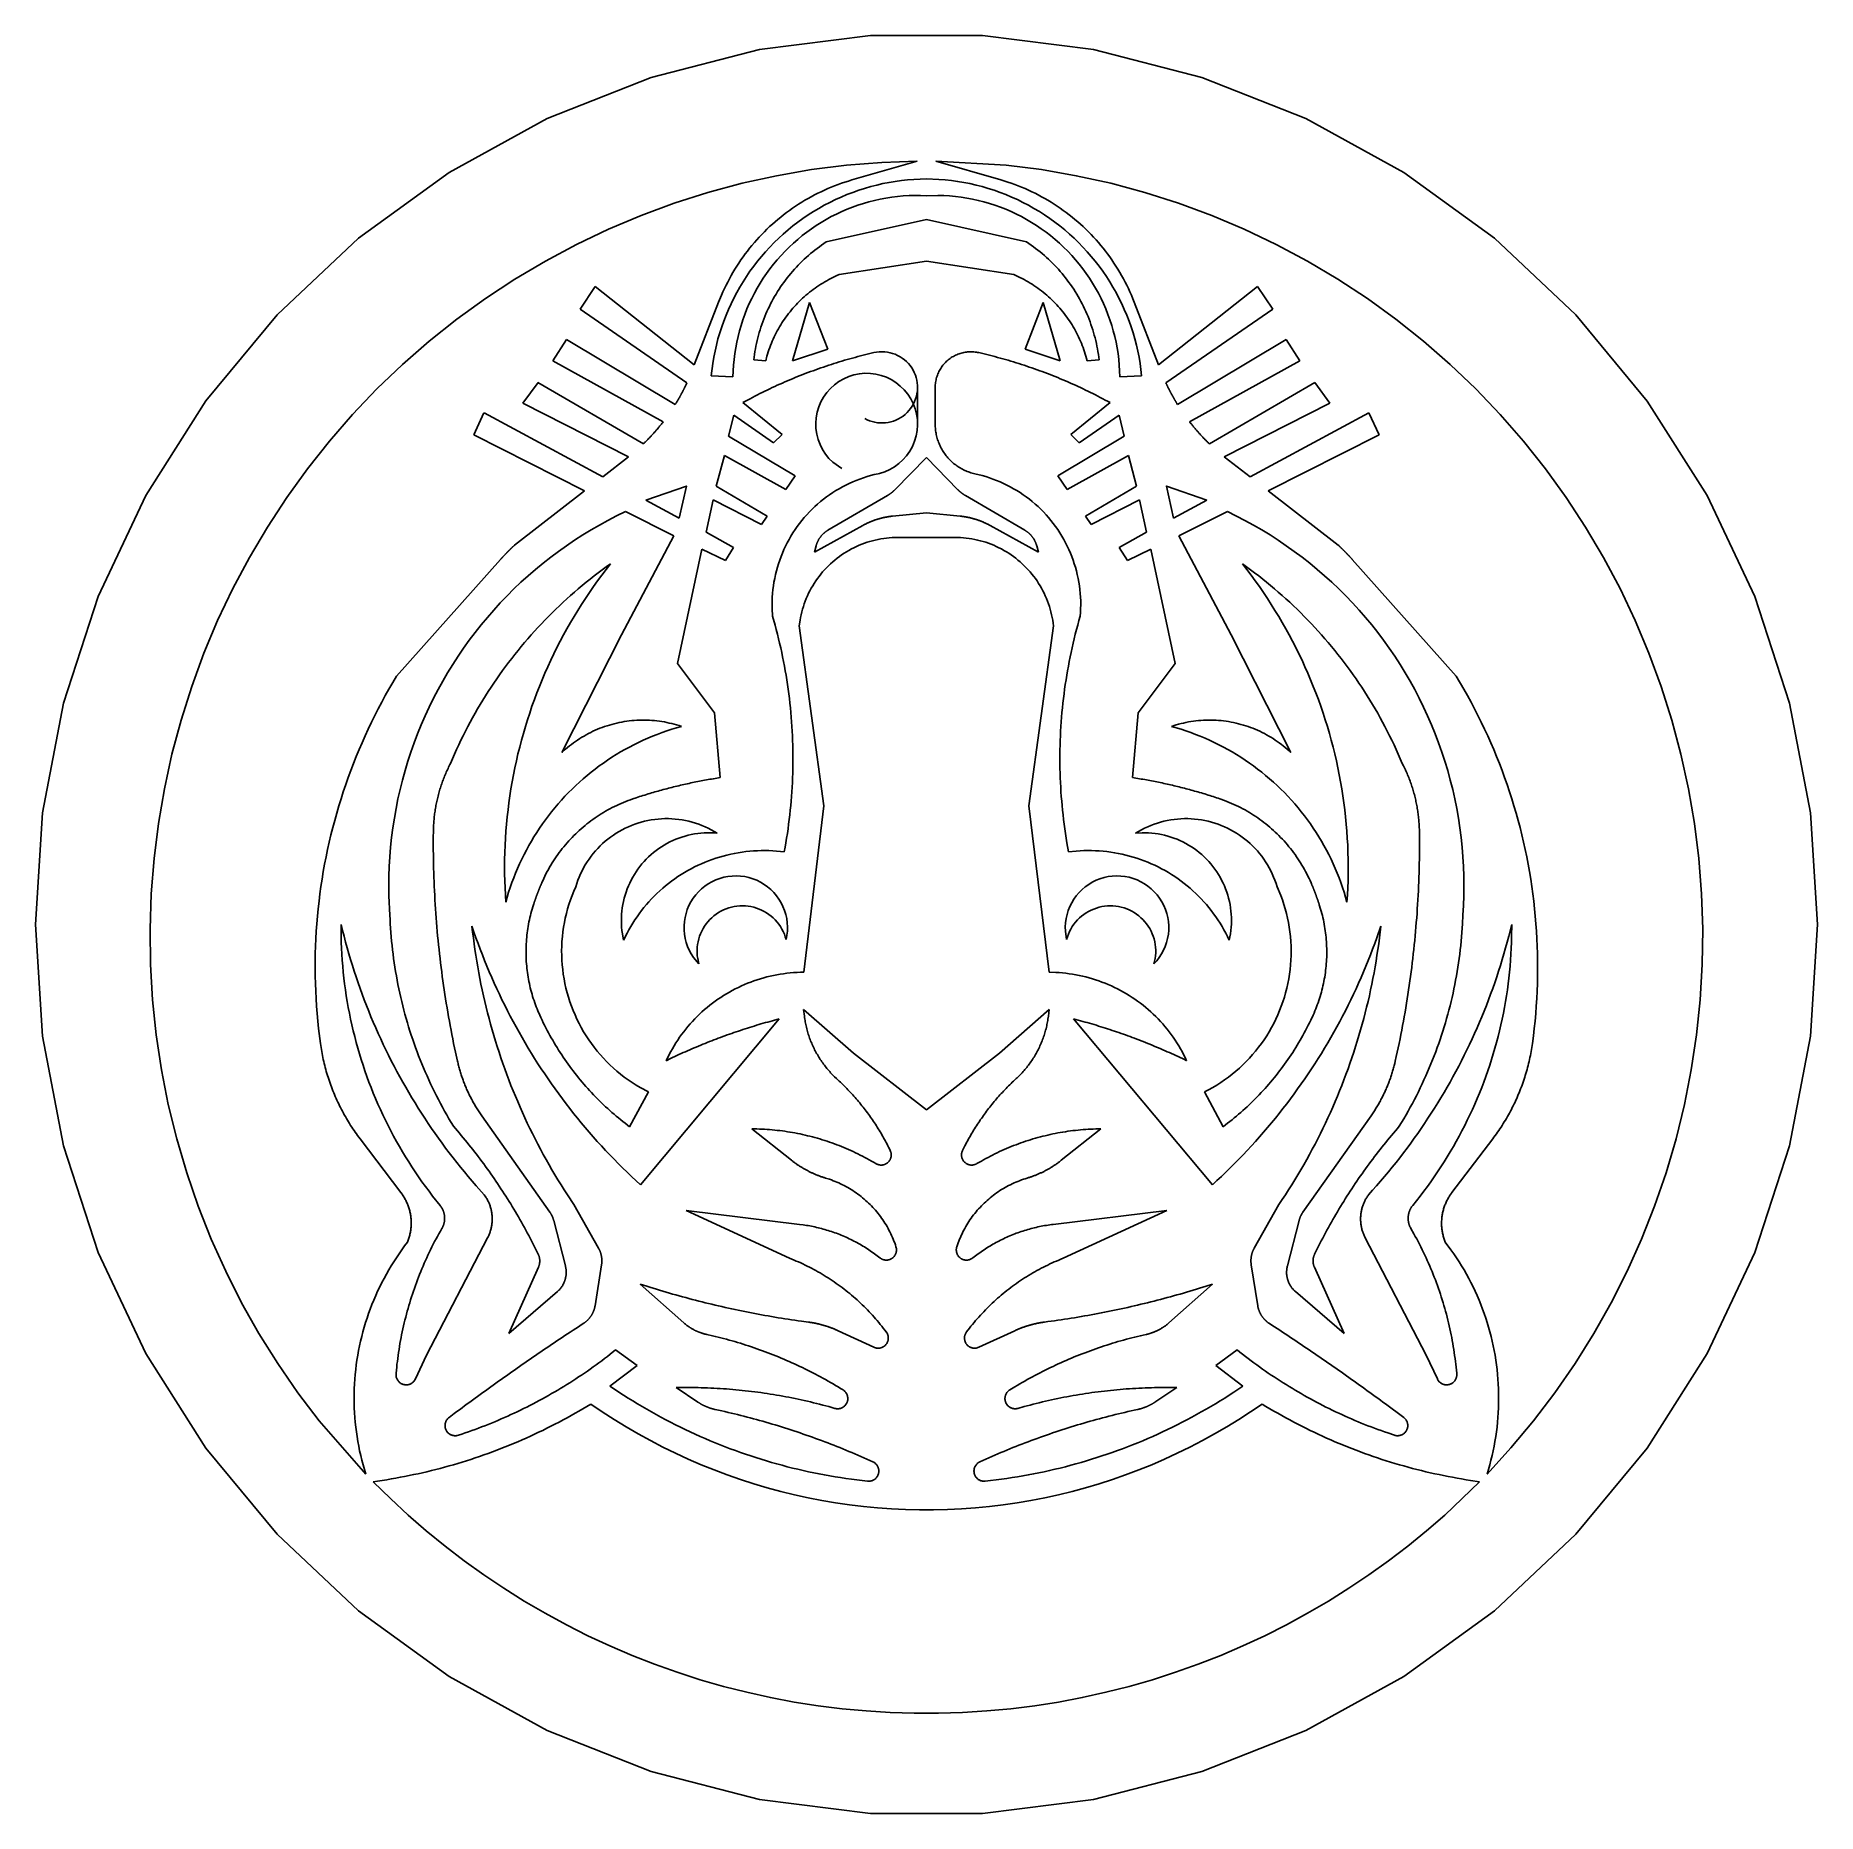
# Model space of a CAD drawing. Extents: x -25 to 325, y -25 to 325.
import ezdxf

# ---------------------------------------------------------------- set-up
doc = ezdxf.new("R2010")
doc.units = 0
doc.layers.get('0').update_dxf_attribs({"linetype": 'CONTINUOUS'})

msp = doc.modelspace()

# ---------------------------------------------------------------- linework, layer by layer
for p, q in [((148.160187, 299.988892), (135.379837, 296.293365)), ((151.839813, 299.988892), (164.620163, 296.293365)), ((130.338577, 284.115417), (150, 288.555115)), ((169.661423, 284.115417), (150, 288.555115)), ((150, 280.367035), (132.845444, 277.691559)), ((150, 280.367035), (167.154556, 277.691559)), ((81.975723, 270.910156), (84.951263, 275.373474)), ((84.951263, 275.373474), (104.40786, 259.948425)), ((215.048737, 275.373474), (195.592133, 259.948425)), ((218.024277, 270.910156), (215.048737, 275.373474)), ((102.947227, 256.412445), (81.975723, 270.910156)), ((109.184372, 272.297455), (104.40786, 259.948425)), ((123.706299, 260.77356), (127.063782, 272.188965)), ((127.063782, 272.188965), (130.619324, 263.077881)), ((172.936218, 272.188965), (169.380676, 263.077881)), ((176.293701, 260.77356), (172.936218, 272.188965)), ((190.815628, 272.297455), (195.592133, 259.948425)), ((197.052765, 256.412445), (218.024277, 270.910156)), ((79.328209, 264.95932), (76.635803, 260.752411)), ((100.673912, 252.199142), (79.328209, 264.95932)), ((130.619324, 263.077881), (123.706299, 260.77356)), ((169.380676, 263.077881), (176.293701, 260.77356)), ((199.326096, 252.199142), (220.671783, 264.95932)), ((220.671783, 264.95932), (223.364197, 260.752411)), ((76.635803, 260.752411), (98.304001, 248.784058)), ((118.430946, 260.770203), (116.080757, 260.92688)), ((181.569046, 260.770203), (183.919235, 260.92688)), ((223.364197, 260.752411), (201.695999, 248.784058)), ((73.709511, 256.508789), (70.72657, 252.407257)), ((94.402283, 244.439087), (73.69873, 256.515076)), ((107.717979, 257.801605), (112.007103, 257.636627)), ((148.263275, 248.308685), (148.263275, 255.539246)), ((151.736725, 248.308685), (151.736725, 255.539246)), ((192.282013, 257.801605), (187.992905, 257.636627)), ((205.597717, 244.439087), (226.30127, 256.515076)), ((226.290497, 256.508789), (229.273438, 252.407257)), ((70.72657, 252.407257), (91.475021, 241.884842)), ((113.920509, 252.541306), (121.649681, 246.279236)), ((186.079483, 252.541306), (178.350327, 246.279236)), ((229.273438, 252.407257), (208.524979, 241.884842)), ((61.090199, 246.225113), (63.091099, 250.560394)), ((63.10207, 250.554459), (86.409843, 237.955673)), ((111.129311, 245.949066), (112.156227, 250.056747)), ((119.996597, 244.626144), (112.153992, 250.047775)), ((180.003403, 244.626144), (187.846008, 250.047775)), ((188.870697, 245.949066), (187.843765, 250.056747)), ((236.897934, 250.554459), (213.590164, 237.955673)), ((238.909805, 246.225113), (236.908905, 250.560394)), ((82.850822, 235.196426), (61.090199, 246.225113)), ((124.198479, 238.13649), (111.129311, 245.949066)), ((121.649681, 246.279236), (119.996597, 244.626144)), ((175.801514, 238.13649), (188.870697, 245.949066)), ((178.350327, 246.279236), (180.003403, 244.626144)), ((217.149185, 235.196426), (238.909805, 246.225113)), ((86.409843, 237.955673), (91.476761, 241.883957)), ((108.695503, 236.102097), (110.316589, 242.123306)), ((110.316589, 242.123306), (122.377182, 235.487335)), ((149.995285, 241.757401), (143.806427, 235.424606)), ((150.004715, 241.757401), (156.193573, 235.424606)), ((189.683411, 242.123306), (177.622818, 235.487335)), ((191.304504, 236.102097), (189.683411, 242.123306)), ((208.523239, 241.883957), (213.590164, 237.955673)), ((122.377182, 235.487335), (124.198479, 238.13649)), ((140.499146, 238.557755), (140.772903, 238.628723)), ((159.500854, 238.557755), (159.227097, 238.628723)), ((177.622818, 235.487335), (175.801514, 238.13649)), ((82.850822, 235.196426), (69.114449, 224.546875)), ((94.90963, 233.385025), (102.843063, 236.144485)), ((102.843063, 236.144485), (101.463341, 229.820724)), ((118.734573, 230.24649), (108.695503, 236.102097)), ((181.265427, 230.24649), (191.304504, 236.102097)), ((205.090363, 233.385025), (197.156937, 236.144485)), ((197.156937, 236.144485), (198.536667, 229.820724)), ((217.149185, 235.196426), (230.885544, 224.546875)), ((100.41581, 226.359222), (90.87175, 231.131271)), ((94.90963, 233.385025), (101.463341, 229.820724)), ((106.752289, 227.061279), (108.142303, 233.432144)), ((108.142303, 233.432144), (117.633148, 228.618927)), ((142.328613, 234.2715), (130.651718, 227.45636)), ((157.671387, 234.2715), (169.348282, 227.45636)), ((191.857697, 233.432144), (182.366852, 228.618927)), ((193.247711, 227.061279), (191.857697, 233.432144)), ((205.090363, 233.385025), (198.536667, 229.820724)), ((199.584183, 226.359222), (209.12825, 231.131271)), ((117.633148, 228.618927), (118.734573, 230.24649)), ((128.001495, 223.132584), (137.499649, 228.409332)), ((143.339447, 230.227234), (150, 230.871796)), ((156.660553, 230.227234), (150, 230.871796)), ((171.998505, 223.132584), (162.500351, 228.409332)), ((182.366852, 228.618927), (181.265427, 230.24649)), ((90.137589, 206.904037), (100.41581, 226.359222)), ((106.752289, 227.061279), (112.111649, 224.06279)), ((110.522957, 221.508743), (112.111649, 224.06279)), ((128.335678, 224.406616), (128.001495, 223.132584)), ((144.392532, 226.057266), (155.607452, 226.057266)), ((171.664322, 224.406616), (171.998505, 223.132584)), ((193.247711, 227.061279), (187.888351, 224.06279)), ((189.477036, 221.508743), (187.888351, 224.06279)), ((209.862411, 206.904037), (199.584183, 226.359222)), ((45.928459, 198.792313), (66.341652, 221.725891)), ((101.13681, 201.26712), (105.903526, 223.738815)), ((110.522957, 221.508743), (105.903526, 223.738815)), ((189.477036, 221.508743), (194.096466, 223.738815)), ((198.86319, 201.26712), (194.096466, 223.738815)), ((254.071533, 198.792313), (233.658356, 221.725891)), ((78.391052, 183.778015), (90.137589, 206.904037)), ((129.879211, 173.32077), (125.035492, 208.663406)), ((170.120789, 173.32077), (174.964508, 208.663406)), ((221.608948, 183.778015), (209.862411, 206.904037)), ((108.387772, 191.599182), (101.13681, 201.26712)), ((191.612228, 191.599182), (198.86319, 201.26712)), ((109.51918, 178.860733), (108.387772, 191.599182)), ((190.48082, 178.860733), (191.612228, 191.599182)), ((125.915817, 140.622818), (129.879211, 173.32077)), ((174.084183, 140.622818), (170.120789, 173.32077)), ((125.872063, 133.322128), (135.651779, 124.715981)), ((126.040718, 131.972824), (125.872063, 133.322128)), ((174.127945, 133.322128), (164.348221, 124.715981)), ((173.959274, 131.972824), (174.127945, 133.322128)), ((93.819183, 98.871918), (121.087646, 131.449295)), ((206.180817, 98.871918), (178.912354, 131.449295)), ((135.651779, 124.715981), (150, 113.556252)), ((164.348221, 124.715981), (150, 113.556252)), ((91.709518, 110.271622), (95.38401, 117.095673)), ((208.290482, 110.271622), (204.615997, 117.095673)), ((76.026192, 93.492157), (62.650311, 112.43528)), ((223.973816, 93.492157), (237.349686, 112.43528)), ((123.496353, 103.668381), (115.701141, 109.850792)), ((176.503647, 103.668381), (184.298859, 109.850792)), ((46.75803, 97.35096), (38.743568, 107.892509)), ((253.241974, 97.35096), (261.256439, 107.892509)), ((85.600533, 86.400101), (80.745323, 94.977654)), ((214.399475, 86.400101), (219.254684, 94.977654)), ((79.086449, 82.900352), (76.784248, 91.853333)), ((102.791908, 93.812042), (125.089684, 91.073723)), ((123.133743, 84.4235), (102.791908, 93.812042)), ((197.208084, 93.812042), (174.910324, 91.073723)), ((176.866257, 84.4235), (197.208084, 93.812042)), ((220.913544, 82.900352), (223.215744, 91.853333)), ((63.803501, 88.444283), (51.808151, 65.400581)), ((236.196503, 88.444283), (248.191849, 65.400581)), ((73.787521, 82.668022), (67.956131, 69.633141)), ((84.904747, 75.072418), (86.187424, 83.153267)), ((215.095245, 75.072418), (213.812576, 83.153267)), ((226.212479, 82.668022), (232.043869, 69.633141)), ((67.956131, 69.633141), (77.508682, 77.868103)), ((102.350121, 71.733109), (93.794563, 79.338051)), ((197.649887, 71.733109), (206.205444, 79.338051)), ((232.043869, 69.633141), (222.491318, 77.868103)), ((132.643387, 70.189163), (139.675964, 66.930161)), ((167.356613, 70.189163), (160.324036, 66.930161)), ((51.808151, 65.400581), (49.623322, 60.70319)), ((87.836929, 59.306381), (93.164993, 63.32579)), ((93.164993, 63.32579), (88.958633, 66.410454)), ((206.835007, 63.32579), (211.041367, 66.410454)), ((212.163071, 59.306381), (206.835007, 63.32579)), ((248.191849, 65.400581), (250.376678, 60.70319)), ((105.096413, 56.155918), (100.83596, 58.99622)), ((194.903595, 56.155918), (199.164047, 58.99622))]:
    msp.add_line(p, q)
for points in [[(325.020477, 150), (323.640564, 128.066681), (319.522522, 106.479271), (312.731354, 85.578201), (303.374146, 65.6931), (291.59845, 47.137577), (277.589996, 30.204256), (261.569672, 15.160182), (243.790161, 2.242608), (224.53183, -8.344742), (204.098419, -16.434898), (182.81218, -21.900276), (161.008774, -24.65468), (139.032089, -24.654675), (117.228683, -21.900257), (95.942436, -16.434868), (75.509048, -8.344708), (56.250729, 2.24265), (38.471218, 15.160233), (22.450909, 30.204319), (8.442447, 47.137657), (-3.333242, 65.693199), (-12.69045, 85.578308), (-19.481606, 106.479385), (-23.599611, 128.066818), (-24.979523, 150.000137), (-23.599577, 171.933472), (-19.481537, 193.520889), (-12.690346, 214.421951), (-3.333107, 234.307053), (8.442612, 252.862564), (22.451101, 269.795898), (38.471436, 284.839935), (56.250969, 297.757507), (75.5093, 308.344818), (95.942719, 316.434967), (117.228981, 321.900299), (139.032379, 324.654694), (161.009079, 324.654663), (182.812469, 321.900208), (204.098709, 316.434814), (224.532104, 308.344604), (243.790421, 297.757233), (261.569916, 284.83963), (277.59021, 269.795532), (291.598633, 252.862167), (303.374298, 234.30661), (312.731476, 214.421478), (319.522614, 193.520401), (323.640594, 171.932968), (325.020477, 150)], [(148.160187, 299.988892), (141.22023, 299.74704), (134.298477, 299.189514), (127.409271, 298.317474), (120.566917, 297.13269), (113.785591, 295.637665), (107.079353, 293.835449), (100.462105, 291.729828), (93.947578, 289.325165), (87.549278, 286.626404), (81.280464, 283.639191), (75.15416, 280.369659), (69.183044, 276.824677), (63.379501, 273.011505), (57.755562, 268.93811), (52.322891, 264.612915), (47.092751, 260.044861), (42.075985, 255.243484), (37.283001, 250.218689), (32.723728, 244.980896), (28.407629, 239.541), (24.343647, 233.910248), (20.540211, 228.100327), (17.005207, 222.123291), (13.745963, 215.991516), (10.76924, 209.717728), (8.081208, 203.314926), (5.687442, 196.796402), (3.592905, 190.175659), (1.801939, 183.466446), (0.318258, 176.682632), (-0.855061, 169.838318), (-1.715585, 162.947693), (-2.261531, 156.025024), (-2.491766, 149.084702), (-2.405813, 142.141068), (-2.00385, 135.208557), (-1.286711, 128.301529), (-0.255882, 121.434319), (1.086499, 114.621147), (2.737648, 107.876144), (4.694143, 101.21331), (6.951926, 94.646446), (9.506315, 88.189171), (12.352015, 81.854874), (15.483126, 75.656693), (18.893154, 69.607483), (22.575027, 63.719772), (26.521114, 58.005783), (30.723232, 52.477356), (39.860405, 42.022423)], [(260.139618, 42.022453), (264.827179, 47.145767), (269.276611, 52.477169), (273.47876, 58.005592), (277.424835, 63.719585), (281.10675, 69.607292), (284.516785, 75.656517), (287.647888, 81.854698), (290.493622, 88.188995), (293.048004, 94.646278), (295.305817, 101.21315), (297.262299, 107.875992), (298.913483, 114.620995), (300.255859, 121.434174), (301.286682, 128.301407), (302.003845, 135.208435), (302.405823, 142.140961), (302.49176, 149.084595), (302.261536, 156.024933), (301.715607, 162.947601), (300.855072, 169.838242), (299.681763, 176.682571), (298.19809, 183.466385), (296.407104, 190.175613), (294.312561, 196.796356), (291.918793, 203.314896), (289.230774, 209.717697), (286.254059, 215.991501), (282.994812, 222.123276), (279.459778, 228.100327), (275.656342, 233.910248), (271.592377, 239.541016), (267.276245, 244.980927), (262.71698, 250.218704), (257.923981, 255.243515), (252.907211, 260.044891), (247.677063, 264.612946), (242.244385, 268.938141), (236.620438, 273.011566), (230.816879, 276.824707), (224.845764, 280.36972), (218.719452, 283.639221), (212.450653, 286.626434), (206.052368, 289.325165), (199.537857, 291.729858), (192.920639, 293.83548), (186.214417, 295.637665), (179.433105, 297.13269), (172.590759, 298.317474), (165.701584, 299.189514), (151.839813, 299.988892)], [(150.000015, 296.507751), (148.769241, 296.479218), (147.53978, 296.415375), (146.312668, 296.316223), (145.088913, 296.181885), (143.869507, 296.012451), (142.655487, 295.808075), (141.44783, 295.568909), (140.247543, 295.295166), (139.055603, 294.987061), (137.873016, 294.644836), (136.700745, 294.268799), (135.539749, 293.859253), (134.390991, 293.416504), (133.255432, 292.940979), (132.134003, 292.433014), (131.027603, 291.893066), (129.93718, 291.321564), (128.863617, 290.718964), (127.807816, 290.085785), (126.770622, 289.422546), (125.752907, 288.729797), (124.755516, 288.008087), (123.779251, 287.258057), (122.824936, 286.480286), (121.893356, 285.675415), (120.985275, 284.844116), (120.10144, 283.987122), (119.242592, 283.105042), (118.409424, 282.1987), (117.602631, 281.268799), (116.822876, 280.316101), (116.070808, 279.3414), (115.347046, 278.34549), (114.652184, 277.329224), (113.986794, 276.293396), (113.351433, 275.238922), (112.746613, 274.166595), (112.172844, 273.077362), (111.630592, 271.972107), (111.120308, 270.851715), (110.642418, 269.717133), (110.197304, 268.569305), (109.785347, 267.409149), (109.406868, 266.237671), (109.062202, 265.055786), (108.751617, 263.864471), (108.47538, 262.664764), (108.233711, 261.457581), (108.02681, 260.243988), (107.717987, 257.801605)], [(135.379822, 296.293365), (134.688309, 296.086639), (134.000641, 295.867462), (133.317032, 295.635925), (132.637711, 295.392059), (131.962921, 295.136017), (131.292831, 294.867798), (130.627716, 294.587555), (129.967758, 294.295349), (129.313171, 293.991302), (128.664185, 293.675476), (128.020996, 293.348022), (127.383835, 293.008972), (126.752892, 292.658508), (126.128365, 292.296722), (125.510475, 291.923706), (124.899414, 291.539612), (124.295387, 291.144562), (123.698586, 290.738678), (123.1092, 290.322083), (122.527428, 289.894897), (121.953461, 289.457336), (121.387474, 289.00946), (120.829674, 288.551453), (120.28022, 288.083435), (119.739296, 287.605591), (119.207092, 287.118073), (118.683762, 286.621033), (118.169495, 286.114624), (117.664436, 285.59903), (117.16877, 285.074402), (116.682655, 284.540894), (116.206238, 283.998749), (115.739685, 283.448059), (115.283142, 282.889038), (114.836754, 282.321899), (114.400681, 281.746765), (113.975052, 281.163879), (113.560005, 280.573395), (113.155685, 279.975525), (112.762215, 279.370483), (112.37973, 278.758392), (112.008347, 278.139526), (111.648193, 277.514069), (111.299385, 276.882202), (110.962036, 276.244141), (110.636246, 275.600098), (110.322136, 274.950287), (110.019798, 274.294922), (109.72934, 273.634186), (109.184372, 272.297455)], [(192.282013, 257.801605), (192.145126, 259.025085), (191.973175, 260.244141), (191.766266, 261.457733), (191.524597, 262.664886), (191.248352, 263.864594), (190.937759, 265.055908), (190.593094, 266.237762), (190.214615, 267.409271), (189.802658, 268.569397), (189.357544, 269.717224), (188.879654, 270.851807), (188.36937, 271.972198), (187.827118, 273.077454), (187.253342, 274.166687), (186.648529, 275.238983), (186.013168, 276.293457), (185.347778, 277.329285), (184.652908, 278.345551), (183.929153, 279.341431), (183.177094, 280.316132), (182.397339, 281.268829), (181.590546, 282.19873), (180.757385, 283.105072), (179.898529, 283.987122), (179.014694, 284.844147), (178.106628, 285.675446), (177.175049, 286.480286), (176.220734, 287.258057), (175.244476, 288.008118), (174.247086, 288.729797), (173.22937, 289.422546), (172.192184, 290.085785), (171.136383, 290.718964), (170.06282, 291.321533), (168.972412, 291.893066), (167.866028, 292.433014), (166.744583, 292.940979), (165.609024, 293.416504), (164.460281, 293.859222), (163.299286, 294.268799), (162.127014, 294.644836), (160.944427, 294.98703), (159.752487, 295.295166), (158.5522, 295.568909), (157.344543, 295.808075), (156.130508, 296.012451), (154.911118, 296.181885), (153.687363, 296.316223), (152.460251, 296.415375), (149.999985, 296.507751)], [(190.815643, 272.297455), (190.54921, 272.968231), (190.270706, 273.634094), (189.980255, 274.29483), (189.677917, 274.950195), (189.3638, 275.600006), (189.038025, 276.244049), (188.700668, 276.882111), (188.351852, 277.513977), (187.991699, 278.139465), (187.620316, 278.758331), (187.237839, 279.370392), (186.84436, 279.975464), (186.440048, 280.573334), (186.024994, 281.163818), (185.599365, 281.746704), (185.1633, 282.321838), (184.716904, 282.889008), (184.260361, 283.447998), (183.793808, 283.998688), (183.317398, 284.540863), (182.831268, 285.074341), (182.335602, 285.598999), (181.830551, 286.114594), (181.316284, 286.621002), (180.792953, 287.118042), (180.260742, 287.60556), (179.719818, 288.083405), (179.170364, 288.551422), (178.612564, 289.00943), (178.04657, 289.457306), (177.47261, 289.894897), (176.890839, 290.322052), (176.301453, 290.738647), (175.704636, 291.144531), (175.100601, 291.539612), (174.489548, 291.923706), (173.871643, 292.296692), (173.247131, 292.658508), (172.61618, 293.008972), (171.979004, 293.348022), (171.335815, 293.675476), (170.686829, 293.991302), (170.032242, 294.29538), (169.372284, 294.587555), (168.707153, 294.867798), (168.037079, 295.136017), (167.362274, 295.392059), (166.682968, 295.635925), (165.999359, 295.867462), (164.620178, 296.293365)], [(150, 293.198975), (148.861694, 293.239258), (147.722687, 293.243683), (146.584106, 293.212219), (145.447083, 293.144897), (144.312744, 293.041809), (143.18222, 292.902985), (142.056625, 292.728668), (140.937088, 292.518921), (139.824707, 292.274048), (138.720596, 291.994232), (137.625854, 291.679779), (136.54155, 291.330994), (135.468781, 290.948212), (134.4086, 290.53183), (133.362076, 290.082245), (132.330215, 289.599915), (131.314072, 289.085297), (130.314651, 288.53894), (129.332932, 287.961365), (128.369904, 287.353149), (127.426514, 286.714905), (126.5037, 286.047241), (125.602379, 285.350861), (124.723442, 284.626404), (123.867767, 283.874603), (123.036201, 283.096252), (122.229576, 282.292084), (121.448677, 281.462891), (120.694298, 280.609497), (119.967178, 279.732758), (119.268036, 278.833557), (118.597572, 277.912781), (117.956451, 276.971344), (117.345314, 276.010162), (116.764755, 275.030212), (116.215363, 274.03244), (115.697678, 273.017883), (115.212212, 271.987488), (114.759445, 270.942352), (114.339836, 269.883423), (113.953796, 268.811829), (113.601707, 267.728607), (113.28392, 266.634827), (113.000755, 265.531555), (112.75248, 264.419922), (112.53936, 263.301025), (112.361588, 262.175964), (112.219353, 261.045868), (112.112793, 259.911865), (112.007088, 257.636597)], [(187.992905, 257.636627), (187.957977, 258.775116), (187.887192, 259.911926), (187.78064, 261.045929), (187.638397, 262.176025), (187.460632, 263.301086), (187.247498, 264.419983), (186.999237, 265.531616), (186.716064, 266.634857), (186.39827, 267.728638), (186.046188, 268.81189), (185.660141, 269.883484), (185.24054, 270.942383), (184.787766, 271.987549), (184.302307, 273.017914), (183.784607, 274.032501), (183.235214, 275.030243), (182.654663, 276.010193), (182.043518, 276.971375), (181.402405, 277.912811), (180.731934, 278.833588), (180.032806, 279.732788), (179.305679, 280.609528), (178.5513, 281.462891), (177.770401, 282.292084), (176.963776, 283.096252), (176.132217, 283.874634), (175.276535, 284.626404), (174.397614, 285.350861), (173.496292, 286.047272), (172.573471, 286.714905), (171.630081, 287.35318), (170.667053, 287.961395), (169.685333, 288.538971), (168.685913, 289.085327), (167.669769, 289.599915), (166.637924, 290.082245), (165.591385, 290.53183), (164.531204, 290.948212), (163.458435, 291.330994), (162.374146, 291.679779), (161.279388, 291.994232), (160.175278, 292.274048), (159.062897, 292.518921), (157.943359, 292.728668), (156.817764, 292.902985), (155.687241, 293.041809), (154.552902, 293.144897), (153.415878, 293.212219), (152.277298, 293.243683), (150, 293.198975)], [(130.338577, 284.115387), (129.879883, 283.809448), (129.426529, 283.495667), (128.978668, 283.174103), (128.536423, 282.844849), (128.099915, 282.508026), (127.669281, 282.163696), (127.244659, 281.812012), (126.826164, 281.453064), (126.413925, 281.086945), (126.008064, 280.713745), (125.608696, 280.333618), (125.21595, 279.946655), (124.829941, 279.552979), (124.450775, 279.152679), (124.078575, 278.745941), (123.713448, 278.332794), (123.355499, 277.913452), (123.004845, 277.487976), (122.661575, 277.056519), (122.325806, 276.619202), (121.997627, 276.176147), (121.677139, 275.727509), (121.364441, 275.273407), (121.059624, 274.813965), (120.762779, 274.349335), (120.473991, 273.879669), (120.193352, 273.40509), (119.920937, 272.92572), (119.656837, 272.441742), (119.401123, 271.953278), (119.153877, 271.46048), (118.915169, 270.96347), (118.685066, 270.462433), (118.463646, 269.957489), (118.250961, 269.448822), (118.047096, 268.936523), (117.852089, 268.420807), (117.666016, 267.901825), (117.488914, 267.379669), (117.320854, 266.854553), (117.16188, 266.32663), (117.012032, 265.796021), (116.871361, 265.262909), (116.739906, 264.727478), (116.617714, 264.189819), (116.504814, 263.650146), (116.401237, 263.108612), (116.307022, 262.565369), (116.222191, 262.020599), (116.080765, 260.92688)], [(183.919235, 260.92688), (183.853241, 261.474274), (183.777832, 262.020447), (183.692993, 262.565247), (183.598785, 263.10849), (183.495209, 263.650024), (183.382309, 264.189697), (183.260117, 264.727356), (183.128662, 265.262787), (182.987991, 265.795898), (182.83815, 266.326508), (182.679169, 266.854462), (182.511108, 267.379578), (182.334015, 267.901703), (182.147949, 268.420715), (181.952942, 268.936432), (181.749069, 269.44873), (181.536392, 269.957397), (181.314972, 270.462341), (181.084869, 270.963379), (180.846161, 271.460388), (180.598907, 271.953217), (180.343201, 272.441681), (180.079102, 272.925659), (179.806686, 273.405029), (179.526047, 273.879608), (179.237259, 274.349274), (178.940414, 274.813904), (178.63559, 275.273346), (178.322891, 275.727448), (178.002396, 276.176086), (177.674225, 276.619141), (177.338455, 277.056458), (176.995178, 277.487946), (176.644516, 277.913422), (176.286575, 278.332764), (175.921432, 278.745911), (175.54924, 279.152679), (175.170074, 279.552948), (174.784058, 279.946655), (174.391312, 280.333618), (173.991943, 280.713745), (173.586075, 281.086914), (173.173828, 281.453064), (172.755341, 281.812012), (172.330704, 282.163727), (171.900085, 282.508026), (171.463577, 282.844849), (171.021317, 283.174103), (170.573456, 283.495667), (169.661423, 284.115387)], [(132.845444, 277.691559), (132.431274, 277.510986), (132.020447, 277.322906), (131.613113, 277.12738), (131.209396, 276.9245), (130.809433, 276.714325), (130.413345, 276.496918), (130.021271, 276.272369), (129.633347, 276.04071), (129.24968, 275.802063), (128.870422, 275.556488), (128.495697, 275.304047), (128.125595, 275.044861), (127.760277, 274.778992), (127.399841, 274.506531), (127.044418, 274.22757), (126.694115, 273.9422), (126.349052, 273.650513), (126.009346, 273.3526), (125.675102, 273.048584), (125.346443, 272.738556), (125.02346, 272.422577), (124.706276, 272.1008), (124.394981, 271.773315), (124.089691, 271.440247), (123.790497, 271.101654), (123.497498, 270.757721), (123.2108, 270.408508), (122.930489, 270.054138), (122.656662, 269.694733), (122.389404, 269.330444), (122.128807, 268.961334), (121.874954, 268.587555), (121.627937, 268.209229), (121.387825, 267.826477), (121.154709, 267.439423), (120.928658, 267.048218), (120.709747, 266.652954), (120.498055, 266.253815), (120.29364, 265.850861), (120.096588, 265.444275), (119.906944, 265.03418), (119.724777, 264.620697), (119.550156, 264.203979), (119.383133, 263.784149), (119.223755, 263.361359), (119.072083, 262.93576), (118.928169, 262.507446), (118.792053, 262.07663), (118.663788, 261.643372), (118.430946, 260.770203)], [(181.569061, 260.770203), (181.456619, 261.207825), (181.336243, 261.643311), (181.207977, 262.076538), (181.071854, 262.507385), (180.927948, 262.935699), (180.776276, 263.361298), (180.616898, 263.784088), (180.449875, 264.203918), (180.275253, 264.620636), (180.093079, 265.034119), (179.903442, 265.444214), (179.70639, 265.8508), (179.501968, 266.253754), (179.290283, 266.652924), (179.071381, 267.048187), (178.845322, 267.439392), (178.612198, 267.826447), (178.372101, 268.209198), (178.125076, 268.587524), (177.871231, 268.961304), (177.610626, 269.330383), (177.343369, 269.694702), (177.069534, 270.054108), (176.78923, 270.408478), (176.502533, 270.75769), (176.209534, 271.101624), (175.910339, 271.440216), (175.605042, 271.773285), (175.293747, 272.100769), (174.976563, 272.422546), (174.65358, 272.738525), (174.324921, 273.048553), (173.990677, 273.3526), (173.65097, 273.650513), (173.305908, 273.9422), (172.955612, 274.22757), (172.600174, 274.506531), (172.239746, 274.778992), (171.87442, 275.044861), (171.504333, 275.304047), (171.129593, 275.556488), (170.750336, 275.802063), (170.366669, 276.04071), (169.978745, 276.272369), (169.58667, 276.496918), (169.190582, 276.714325), (168.790619, 276.9245), (168.386902, 277.12738), (167.979568, 277.322876), (167.154556, 277.691559)], [(137.876663, 249.41301), (138.351105, 249.173767), (138.842346, 248.971207), (139.347519, 248.806503), (139.863739, 248.680573), (140.388031, 248.594177), (140.917358, 248.547791), (141.448669, 248.541702), (141.978928, 248.575928), (142.505051, 248.650269), (143.024033, 248.764313), (143.532852, 248.917389), (144.02861, 249.108612), (144.508423, 249.336899), (144.969543, 249.600922), (145.409302, 249.89917), (145.82518, 250.229904), (146.214767, 250.591232), (146.575821, 250.981079), (146.906265, 251.397186), (147.204193, 251.837158), (147.467896, 252.298462), (147.695847, 252.778442), (147.886734, 253.274323), (148.039444, 253.783249), (148.153122, 254.302307), (148.227097, 254.828491), (148.260941, 255.358765), (148.254471, 255.890076), (148.207718, 256.419373), (148.120956, 256.943604), (147.994675, 257.459717), (147.829605, 257.964783), (147.626709, 258.455872), (147.387131, 258.930176), (147.112274, 259.384918), (146.803726, 259.817505), (146.463242, 260.225433), (146.092804, 260.606354), (145.694519, 260.958099), (145.270721, 261.278625), (144.823822, 261.566071), (144.356415, 261.818787), (143.871185, 262.035309), (143.370926, 262.214417), (142.858521, 262.355042), (142.336929, 262.456421), (141.809143, 262.517944), (141.278214, 262.539215), (140.747192, 262.520203), (139.697128, 262.361786)], [(160.302872, 262.361786), (160.06163, 262.41272), (159.818741, 262.455109), (159.574524, 262.488922), (159.329254, 262.51413), (159.083252, 262.53067), (158.836823, 262.538544), (158.590256, 262.53772), (158.343887, 262.528229), (158.098007, 262.51004), (157.852905, 262.483215), (157.608902, 262.447784), (157.366302, 262.403778), (157.125412, 262.351257), (156.886505, 262.290283), (156.649902, 262.220947), (156.415894, 262.143311), (156.184753, 262.057495), (155.956787, 261.963562), (155.732269, 261.861694), (155.511475, 261.751953), (155.294678, 261.634521), (155.082153, 261.509521), (154.874161, 261.377106), (154.670975, 261.237457), (154.472809, 261.090729), (154.279953, 260.937134), (154.092621, 260.776825), (153.911041, 260.610016), (153.735458, 260.43692), (153.566086, 260.257751), (153.403122, 260.072754), (153.246765, 259.882111), (153.097229, 259.686066), (152.954681, 259.484894), (152.819321, 259.278809), (152.691299, 259.068085), (152.57077, 258.852997), (152.457886, 258.633789), (152.352814, 258.410767), (152.255646, 258.184143), (152.166519, 257.954254), (152.085541, 257.721375), (152.012817, 257.485809), (151.948441, 257.247803), (151.892471, 257.00766), (151.845001, 256.765717), (151.806091, 256.522247), (151.775772, 256.277557), (151.754089, 256.031952), (151.736725, 255.539246)], [(139.697144, 262.361786), (139.168625, 262.238953), (138.640793, 262.113251), (138.113663, 261.984711), (137.587219, 261.853271), (137.061508, 261.719025), (136.53653, 261.581879), (136.012299, 261.441925), (135.488831, 261.299103), (134.966156, 261.153442), (134.444275, 261.004974), (133.923203, 260.853668), (133.402969, 260.699524), (132.883575, 260.542572), (132.365036, 260.382782), (131.847382, 260.220215), (131.330612, 260.05481), (130.814743, 259.886627), (130.299805, 259.715637), (129.785782, 259.54184), (129.272736, 259.365265), (128.760635, 259.185913), (128.249527, 259.003784), (127.739403, 258.818909), (127.230301, 258.631256), (126.722214, 258.440826), (126.215179, 258.24765), (125.70919, 258.051727), (125.204277, 257.853058), (124.700447, 257.651642), (124.197723, 257.44751), (123.696106, 257.240662), (123.195625, 257.031097), (122.696281, 256.818787), (122.198105, 256.60379), (121.701096, 256.386108), (121.205276, 256.16571), (120.710663, 255.942642), (120.217278, 255.716888), (119.725113, 255.488464), (119.234192, 255.25737), (118.744537, 255.023605), (118.256157, 254.787201), (117.769066, 254.548141), (117.283279, 254.306442), (116.798805, 254.062119), (116.315674, 253.815155), (115.833885, 253.565582), (115.353455, 253.3134), (114.874405, 253.058624), (113.920525, 252.54129)], [(186.079483, 252.54129), (185.603226, 252.80127), (185.125565, 253.05864), (184.646515, 253.313431), (184.166092, 253.565613), (183.684296, 253.815186), (183.201157, 254.062134), (182.71669, 254.306458), (182.230911, 254.548157), (181.74382, 254.787216), (181.255432, 255.023621), (180.765778, 255.257385), (180.274857, 255.48848), (179.7827, 255.716904), (179.289291, 255.942673), (178.794678, 256.165741), (178.298859, 256.386139), (177.801865, 256.603821), (177.30368, 256.818817), (176.804337, 257.031097), (176.303848, 257.240692), (175.802246, 257.44754), (175.299515, 257.651672), (174.795685, 257.853088), (174.290771, 258.051758), (173.78479, 258.247681), (173.27774, 258.440826), (172.769669, 258.631256), (172.260559, 258.818909), (171.750443, 259.003815), (171.239319, 259.185944), (170.727234, 259.365295), (170.214172, 259.54187), (169.700165, 259.715637), (169.185211, 259.886627), (168.669342, 260.05484), (168.152573, 260.220215), (167.634918, 260.382813), (167.116379, 260.542572), (166.596985, 260.699524), (166.076752, 260.853668), (165.555679, 261.004974), (165.033798, 261.153473), (164.511124, 261.299133), (163.987671, 261.441925), (163.46344, 261.581909), (162.938461, 261.719025), (162.412735, 261.853302), (161.886307, 261.984711), (161.359161, 262.113281), (160.302887, 262.361786)], [(100.673912, 252.199142), (100.723282, 252.279053), (100.772469, 252.35907), (100.821472, 252.439194), (100.870277, 252.519455), (100.9189, 252.599808), (100.967331, 252.680298), (101.015579, 252.76088), (101.063629, 252.841583), (101.111496, 252.922409), (101.159172, 253.003326), (101.206657, 253.084366), (101.253952, 253.165527), (101.301056, 253.24678), (101.347969, 253.328156), (101.394691, 253.409637), (101.441216, 253.491226), (101.487556, 253.572937), (101.533699, 253.654739), (101.579659, 253.736664), (101.62542, 253.818695), (101.67099, 253.900818), (101.716362, 253.983063), (101.761543, 254.065414), (101.806534, 254.147858), (101.851326, 254.230423), (101.895927, 254.31308), (101.940338, 254.395844), (101.98455, 254.478714), (102.028564, 254.561691), (102.072388, 254.644775), (102.11602, 254.727951), (102.159454, 254.811234), (102.20269, 254.894623), (102.245728, 254.978104), (102.288574, 255.061691), (102.331223, 255.14537), (102.373672, 255.229156), (102.415924, 255.313049), (102.457985, 255.397034), (102.499847, 255.481125), (102.541504, 255.565292), (102.58297, 255.649582), (102.624237, 255.733948), (102.665306, 255.818436), (102.706177, 255.903), (102.746849, 255.987656), (102.787323, 256.072418), (102.827599, 256.157288), (102.867668, 256.242218), (102.94722, 256.412415)], [(140.772903, 238.628723), (141.804153, 238.956558), (142.793945, 239.393921), (143.730682, 239.935654), (144.603394, 240.575455), (145.401871, 241.305786), (146.116745, 242.118134), (146.73967, 243.00296), (147.263336, 243.949921), (147.681625, 244.947922), (147.989624, 245.98526), (148.183716, 247.04982), (148.261658, 248.12912), (148.222534, 249.210526), (148.066772, 250.281357), (147.796219, 251.329102), (147.414047, 252.341476), (146.924713, 253.306625), (146.333969, 254.213257), (145.648712, 255.050735), (144.876984, 255.80928), (144.027802, 256.47998), (143.11113, 257.055023), (142.13768, 257.527618), (141.118866, 257.892303), (140.06662, 258.144745), (138.993256, 258.282013), (137.911346, 258.30249), (136.833542, 258.205963), (135.772491, 257.99353), (134.740616, 257.667694), (133.749969, 257.232269), (132.81218, 256.692352), (131.938232, 256.05426), (131.138336, 255.32547), (130.421875, 254.514511), (129.797226, 253.630905), (129.271713, 252.684967), (128.851486, 251.687775), (128.541473, 250.651031), (128.345291, 249.586853), (128.265259, 248.507706), (128.302292, 247.426239), (128.455963, 246.355087), (128.724472, 245.306824), (129.104675, 244.293716), (129.592117, 243.327606), (130.181107, 242.41983), (130.864731, 241.581009), (131.634995, 240.820969), (133.398407, 239.571808)], [(197.052765, 256.412445), (197.092438, 256.327301), (197.132309, 256.242249), (197.172394, 256.157318), (197.212662, 256.072449), (197.253128, 255.987701), (197.293808, 255.90303), (197.334671, 255.818466), (197.375748, 255.733994), (197.417007, 255.649612), (197.458481, 255.565338), (197.500137, 255.481155), (197.541992, 255.397064), (197.584061, 255.31308), (197.626312, 255.229202), (197.668762, 255.145416), (197.711411, 255.061722), (197.754257, 254.978134), (197.797287, 254.894653), (197.84053, 254.811264), (197.883957, 254.727982), (197.927597, 254.644806), (197.97142, 254.561722), (198.015427, 254.47876), (198.059647, 254.395874), (198.10405, 254.31311), (198.148651, 254.230453), (198.193451, 254.147888), (198.238434, 254.065445), (198.283615, 253.983093), (198.328995, 253.900864), (198.374557, 253.818726), (198.420319, 253.736694), (198.466278, 253.654785), (198.512421, 253.572968), (198.558762, 253.491272), (198.605286, 253.409668), (198.652008, 253.328186), (198.698929, 253.246826), (198.746033, 253.165558), (198.79332, 253.084412), (198.840805, 253.003357), (198.888489, 252.92244), (198.93634, 252.841614), (198.984406, 252.76091), (199.032639, 252.680328), (199.081085, 252.599854), (199.1297, 252.519485), (199.178513, 252.43924), (199.227509, 252.3591), (199.326096, 252.199142)], [(94.402275, 244.439072), (94.484756, 244.518646), (94.567009, 244.59845), (94.649025, 244.678497), (94.73082, 244.758774), (94.812378, 244.839294), (94.893707, 244.920029), (94.974808, 245.001007), (95.055672, 245.082214), (95.136307, 245.163666), (95.216705, 245.245331), (95.296867, 245.32724), (95.376801, 245.409363), (95.456497, 245.49173), (95.53595, 245.574326), (95.615173, 245.657135), (95.69416, 245.740173), (95.772903, 245.823441), (95.85141, 245.906937), (95.929672, 245.990662), (96.007698, 246.0746), (96.085487, 246.158768), (96.163033, 246.243149), (96.240334, 246.327759), (96.31739, 246.412598), (96.394211, 246.497635), (96.470779, 246.582916), (96.547112, 246.668396), (96.623192, 246.754105), (96.699028, 246.840042), (96.77462, 246.926178), (96.84996, 247.012543), (96.925056, 247.099121), (96.999901, 247.185898), (97.074501, 247.272903), (97.148849, 247.360123), (97.222946, 247.447556), (97.296791, 247.535187), (97.370384, 247.623047), (97.443733, 247.711105), (97.516823, 247.799377), (97.589661, 247.887863), (97.662239, 247.976563), (97.734573, 248.06546), (97.806648, 248.154556), (97.878464, 248.243866), (97.950027, 248.333389), (98.021332, 248.423111), (98.092384, 248.513031), (98.16317, 248.603165), (98.304008, 248.784058)], [(201.695999, 248.784058), (201.766266, 248.693527), (201.836792, 248.603195), (201.907578, 248.513077), (201.978638, 248.423157), (202.049942, 248.333435), (202.12149, 248.243912), (202.193314, 248.154602), (202.265381, 248.065506), (202.337708, 247.976608), (202.410294, 247.887924), (202.483139, 247.799438), (202.556229, 247.711166), (202.629562, 247.623108), (202.703156, 247.535248), (202.777008, 247.447617), (202.851105, 247.360184), (202.925446, 247.27298), (203.000046, 247.185974), (203.07489, 247.099182), (203.149979, 247.012604), (203.225327, 246.926254), (203.300903, 246.840118), (203.37674, 246.754181), (203.45282, 246.668488), (203.529144, 246.582993), (203.605713, 246.497726), (203.682526, 246.412674), (203.759598, 246.32785), (203.836884, 246.24324), (203.914429, 246.158844), (203.992218, 246.074692), (204.070236, 245.990738), (204.148499, 245.907028), (204.227005, 245.823532), (204.305756, 245.740265), (204.384735, 245.657227), (204.463959, 245.574417), (204.543411, 245.491821), (204.623108, 245.40947), (204.703033, 245.327332), (204.783188, 245.245438), (204.863586, 245.163773), (204.944214, 245.082321), (205.025085, 245.001114), (205.106186, 244.920135), (205.187515, 244.839401), (205.269073, 244.758881), (205.350861, 244.678604), (205.432877, 244.598572), (205.597717, 244.439072)], [(151.736725, 248.308685), (151.740067, 248.050461), (151.750061, 247.792389), (151.766724, 247.534683), (151.790039, 247.277481), (151.819977, 247.020966), (151.856537, 246.76532), (151.899689, 246.510696), (151.949402, 246.257278), (152.005646, 246.005219), (152.068359, 245.7547), (152.137543, 245.50589), (152.21312, 245.258942), (152.295044, 245.014023), (152.38327, 244.771317), (152.477737, 244.53096), (152.578384, 244.293121), (152.685135, 244.057968), (152.797913, 243.825638), (152.916656, 243.596313), (153.04129, 243.370117), (153.171722, 243.147217), (153.307861, 242.927765), (153.449631, 242.711899), (153.596909, 242.499771), (153.749634, 242.291519), (153.907684, 242.087265), (154.070953, 241.887177), (154.239319, 241.69136), (154.412704, 241.499954), (154.590973, 241.313095), (154.774002, 241.130905), (154.96167, 240.953506), (155.15387, 240.781006), (155.350449, 240.613525), (155.5513, 240.451172), (155.756256, 240.294067), (155.965225, 240.142303), (156.178024, 239.995987), (156.394531, 239.855225), (156.614609, 239.720093), (156.838104, 239.590683), (157.064865, 239.467102), (157.294739, 239.349396), (157.527573, 239.237686), (157.763229, 239.132019), (158.001511, 239.032471), (158.24231, 238.939102), (158.485428, 238.85199), (158.730713, 238.771194), (159.227097, 238.628723)], [(140.499146, 238.557755), (139.771942, 238.392151), (139.049728, 238.205994), (138.333084, 237.999405), (137.622589, 237.772583), (136.918823, 237.525696), (136.222336, 237.258942), (135.533707, 236.972519), (134.85347, 236.666687), (134.18219, 236.34169), (133.520386, 235.997772), (132.868622, 235.635208), (132.227402, 235.254303), (131.597244, 234.855362), (130.978668, 234.438705), (130.372147, 234.004669), (129.778183, 233.553604), (129.197266, 233.085861), (128.629852, 232.601837), (128.076385, 232.101898), (127.537338, 231.586456), (127.013123, 231.055939), (126.504173, 230.510757), (126.010895, 229.95137), (125.533684, 229.378204), (125.072929, 228.791718), (124.62899, 228.192413), (124.20224, 227.58075), (123.793007, 226.95723), (123.401634, 226.322342), (123.028427, 225.67662), (122.673698, 225.020554), (122.337715, 224.354691), (122.02076, 223.679581), (121.723083, 222.995728), (121.444931, 222.303726), (121.186523, 221.604095), (120.948067, 220.897415), (120.729752, 220.184265), (120.531754, 219.46521), (120.35424, 218.740814), (120.19735, 218.011688), (120.061211, 217.278397), (119.945923, 216.541534), (119.851593, 215.801697), (119.778282, 215.059494), (119.726067, 214.315506), (119.694969, 213.570328), (119.685028, 212.82457), (119.696251, 212.078827), (119.782127, 210.589783)], [(180.21788, 210.589783), (180.271378, 211.333679), (180.303741, 212.078796), (180.314972, 212.824539), (180.305023, 213.570297), (180.273941, 214.315475), (180.221725, 215.059464), (180.148407, 215.801682), (180.054077, 216.541504), (179.938797, 217.278366), (179.802658, 218.011658), (179.645767, 218.740799), (179.468246, 219.465179), (179.270248, 220.18425), (179.051941, 220.8974), (178.813492, 221.60408), (178.555069, 222.303696), (178.276917, 222.995712), (177.979248, 223.679565), (177.662292, 224.354675), (177.326309, 225.020538), (176.971573, 225.676605), (176.598373, 226.322327), (176.207001, 226.957214), (175.797775, 227.580734), (175.371017, 228.192398), (174.927078, 228.791718), (174.466324, 229.378189), (173.98912, 229.951355), (173.495834, 230.510757), (172.986893, 231.055939), (172.462677, 231.586456), (171.923615, 232.101883), (171.370163, 232.601822), (170.80275, 233.085861), (170.221817, 233.553589), (169.627869, 234.004669), (169.021347, 234.438705), (168.402771, 234.855362), (167.772614, 235.254303), (167.131393, 235.635208), (166.479614, 235.997757), (165.817825, 236.341675), (165.146545, 236.666687), (164.466309, 236.972519), (163.777679, 237.258926), (163.081192, 237.525696), (162.377426, 237.772583), (161.666931, 237.999405), (160.950287, 238.205994), (159.500854, 238.557755)], [(102.839653, 236.128235), (102.839546, 236.126541), (102.839226, 236.124863), (102.838699, 236.123245), (102.837975, 236.121689), (102.837059, 236.120255), (102.835976, 236.118942), (102.834732, 236.117783), (102.833351, 236.116776), (102.831856, 236.115952), (102.830276, 236.115326), (102.828621, 236.114899), (102.826935, 236.114685), (102.825226, 236.114685), (102.82354, 236.114899), (102.821884, 236.115326), (102.820305, 236.115952), (102.81881, 236.116776), (102.817429, 236.117783), (102.816185, 236.118942), (102.815102, 236.120255), (102.814186, 236.121689), (102.813461, 236.123245), (102.812935, 236.124863), (102.812614, 236.126541), (102.812508, 236.128235), (102.812614, 236.129929), (102.812935, 236.131607), (102.813461, 236.133224), (102.814186, 236.134781), (102.815102, 236.136215), (102.816185, 236.137527), (102.817429, 236.138687), (102.81881, 236.139694), (102.820305, 236.140518), (102.821884, 236.141144), (102.82354, 236.141571), (102.825226, 236.141785), (102.826935, 236.141785), (102.828621, 236.141571), (102.830276, 236.141144), (102.831856, 236.140518), (102.833351, 236.139694), (102.834732, 236.138687), (102.835976, 236.137527), (102.837059, 236.136215), (102.837975, 236.134781), (102.838699, 236.133224), (102.839226, 236.131607), (102.839546, 236.129929), (102.839653, 236.128235)], [(142.328598, 234.2715), (142.360382, 234.290161), (142.392075, 234.309006), (142.423676, 234.328003), (142.45517, 234.347168), (142.486557, 234.366501), (142.517838, 234.385986), (142.549026, 234.405655), (142.580109, 234.425476), (142.611084, 234.445465), (142.641953, 234.465622), (142.672714, 234.485931), (142.703369, 234.506409), (142.733917, 234.527039), (142.764359, 234.547836), (142.794678, 234.568802), (142.82489, 234.58992), (142.854996, 234.611191), (142.884995, 234.632629), (142.914871, 234.654221), (142.944641, 234.675964), (142.974289, 234.697876), (143.00383, 234.719925), (143.033249, 234.742142), (143.062546, 234.764511), (143.091736, 234.787033), (143.120789, 234.809723), (143.149734, 234.83255), (143.178558, 234.85553), (143.20726, 234.878662), (143.23584, 234.901947), (143.264297, 234.925385), (143.292633, 234.948975), (143.320847, 234.972702), (143.348923, 234.996582), (143.376877, 235.020615), (143.404709, 235.044785), (143.432419, 235.069107), (143.459991, 235.093582), (143.487427, 235.118195), (143.51474, 235.14296), (143.541931, 235.167847), (143.568985, 235.192902), (143.595901, 235.218079), (143.622696, 235.243408), (143.649338, 235.268875), (143.675858, 235.294479), (143.70224, 235.320236), (143.728485, 235.346115), (143.754608, 235.372147), (143.806412, 235.424606)], [(156.193573, 235.424606), (156.219406, 235.398315), (156.245392, 235.372147), (156.2715, 235.34613), (156.297745, 235.320236), (156.324127, 235.294495), (156.350647, 235.26889), (156.377304, 235.243423), (156.404083, 235.218094), (156.431015, 235.192902), (156.458054, 235.167862), (156.485245, 235.14296), (156.512558, 235.11821), (156.540009, 235.093582), (156.567581, 235.069122), (156.595276, 235.0448), (156.623108, 235.020615), (156.651062, 234.996597), (156.679153, 234.972717), (156.707367, 234.948975), (156.735687, 234.925385), (156.764145, 234.901962), (156.792725, 234.878677), (156.821426, 234.85553), (156.85025, 234.83255), (156.879196, 234.809723), (156.908264, 234.787048), (156.937454, 234.764526), (156.966751, 234.742142), (156.99617, 234.719925), (157.025711, 234.697876), (157.055359, 234.675964), (157.085114, 234.654221), (157.115005, 234.632629), (157.144989, 234.611191), (157.175095, 234.58992), (157.205322, 234.568802), (157.235641, 234.547836), (157.266083, 234.527039), (157.296631, 234.506409), (157.327286, 234.485931), (157.358047, 234.465622), (157.388916, 234.445465), (157.419891, 234.425476), (157.450974, 234.405655), (157.482162, 234.385986), (157.513443, 234.366501), (157.544846, 234.347168), (157.576324, 234.328003), (157.607925, 234.30899), (157.671402, 234.2715)], [(197.187485, 236.128235), (197.187378, 236.126541), (197.187057, 236.124863), (197.186539, 236.123245), (197.185806, 236.121689), (197.184891, 236.120255), (197.183807, 236.118942), (197.182571, 236.117783), (197.181183, 236.116776), (197.179703, 236.115952), (197.178116, 236.115326), (197.176468, 236.114899), (197.174774, 236.114685), (197.173065, 236.114685), (197.171371, 236.114899), (197.169724, 236.115326), (197.168137, 236.115952), (197.166656, 236.116776), (197.165268, 236.117783), (197.164032, 236.118942), (197.162949, 236.120255), (197.162033, 236.121689), (197.161301, 236.123245), (197.160782, 236.124863), (197.160461, 236.126541), (197.160355, 236.128235), (197.160461, 236.129929), (197.160782, 236.131607), (197.161301, 236.133224), (197.162033, 236.134781), (197.162949, 236.136215), (197.164032, 236.137527), (197.165268, 236.138687), (197.166656, 236.139694), (197.168137, 236.140518), (197.169724, 236.141144), (197.171371, 236.141571), (197.173065, 236.141785), (197.174774, 236.141785), (197.176468, 236.141571), (197.178116, 236.141144), (197.179703, 236.140518), (197.181183, 236.139694), (197.182571, 236.138687), (197.183807, 236.137527), (197.184891, 236.136215), (197.185806, 236.134781), (197.186539, 236.133224), (197.187057, 236.131607), (197.187378, 236.129929), (197.187485, 236.128235)], [(90.87175, 231.131271), (89.152718, 230.292496), (87.453926, 229.413498), (85.776299, 228.49472), (84.120773, 227.536697), (82.488266, 226.539948), (80.879684, 225.505035), (79.295921, 224.432541), (77.737854, 223.323029), (76.206345, 222.177155), (74.70224, 220.995514), (73.226387, 219.778793), (71.779587, 218.527649), (70.362656, 217.242783), (68.976379, 215.924911), (67.621513, 214.574753), (66.29882, 213.193069), (65.009033, 211.780609), (63.752865, 210.338181), (62.531013, 208.866562), (61.344154, 207.366592), (60.192944, 205.839081), (59.078026, 204.284882), (58.000019, 202.704865), (56.959518, 201.099884), (55.9571, 199.470856), (54.99332, 197.81868), (54.068714, 196.144257), (53.183796, 194.448532), (52.339058, 192.732437), (51.534966, 190.996918), (50.771961, 189.24295), (50.050476, 187.471512), (49.370907, 185.683563), (48.733627, 183.880096), (48.138996, 182.062134), (47.587341, 180.230682), (47.078968, 178.386734), (46.614155, 176.531326), (46.193165, 174.665497), (45.816231, 172.790268), (45.483562, 170.906677), (45.195339, 169.015778), (44.951725, 167.118607), (44.752857, 165.216248), (44.598839, 163.309708), (44.489765, 161.400085), (44.425686, 159.488419), (44.406643, 157.575775), (44.432648, 155.663208), (44.619743, 151.842117)], [(255.380264, 151.842117), (255.496292, 153.751343), (255.567337, 155.662766), (255.593353, 157.575348), (255.574326, 159.487991), (255.510254, 161.399673), (255.401184, 163.309311), (255.247177, 165.215851), (255.048325, 167.118225), (254.804718, 169.015411), (254.516495, 170.906311), (254.183838, 172.789917), (253.8069, 174.665161), (253.385925, 176.531006), (252.921112, 178.386414), (252.41275, 180.230377), (251.861099, 182.061844), (251.266464, 183.879822), (250.629196, 185.683289), (249.949631, 187.471252), (249.228149, 189.242706), (248.465149, 190.996689), (247.661057, 192.732208), (246.816315, 194.448318), (245.931396, 196.144058), (245.00679, 197.818481), (244.043015, 199.470673), (243.040588, 201.099716), (242.000092, 202.704697), (240.922073, 204.284729), (239.807159, 205.838943), (238.655945, 207.366455), (237.469086, 208.866455), (236.247223, 210.338074), (234.991058, 211.780518), (233.701263, 213.192978), (232.378571, 214.574677), (231.023697, 215.924835), (229.637405, 217.242722), (228.220474, 218.527588), (226.773666, 219.778748), (225.297806, 220.995483), (223.793701, 222.177124), (222.262192, 223.323013), (220.704102, 224.43251), (219.120331, 225.50502), (217.511749, 226.539948), (215.879242, 227.536682), (214.223709, 228.49472), (212.546066, 229.413498), (209.12825, 231.131271)], [(143.339447, 230.227234), (143.219284, 230.215118), (143.099228, 230.202026), (142.979263, 230.187988), (142.859436, 230.172958), (142.739731, 230.156982), (142.620148, 230.140045), (142.500702, 230.122131), (142.381424, 230.103271), (142.262283, 230.08345), (142.143311, 230.062653), (142.024521, 230.040909), (141.905899, 230.018219), (141.78746, 229.994568), (141.66922, 229.969955), (141.551178, 229.944397), (141.43335, 229.917892), (141.31575, 229.890442), (141.198364, 229.862045), (141.081207, 229.832703), (140.964294, 229.802414), (140.847626, 229.771179), (140.731216, 229.739029), (140.615067, 229.705917), (140.499191, 229.67189), (140.383591, 229.636917), (140.26828, 229.601028), (140.153259, 229.564194), (140.038528, 229.526443), (139.924118, 229.487778), (139.810028, 229.448181), (139.696243, 229.407669), (139.582794, 229.366257), (139.469696, 229.323914), (139.356934, 229.28067), (139.244507, 229.236526), (139.132462, 229.191467), (139.020767, 229.145508), (138.909454, 229.098663), (138.798523, 229.050903), (138.687988, 229.002274), (138.577835, 228.952744), (138.468094, 228.902328), (138.358749, 228.851028), (138.249832, 228.798859), (138.141342, 228.745804), (138.033264, 228.691895), (137.925644, 228.6371), (137.818466, 228.581451), (137.711731, 228.524933), (137.499664, 228.409348)], [(162.500336, 228.409348), (162.394531, 228.467575), (162.288254, 228.524948), (162.181519, 228.581467), (162.074326, 228.637115), (161.966705, 228.69191), (161.858643, 228.745819), (161.750137, 228.798874), (161.64122, 228.851044), (161.531876, 228.902344), (161.422134, 228.952759), (161.311981, 229.002289), (161.201431, 229.050919), (161.0905, 229.098679), (160.979187, 229.145523), (160.867508, 229.191483), (160.755447, 229.236542), (160.643036, 229.280685), (160.530273, 229.323929), (160.41716, 229.366272), (160.303711, 229.407684), (160.189941, 229.448196), (160.075836, 229.487793), (159.961426, 229.526459), (159.84671, 229.564209), (159.731689, 229.601028), (159.616364, 229.636932), (159.500763, 229.67189), (159.384888, 229.705933), (159.268738, 229.739029), (159.152328, 229.771194), (159.035675, 229.802429), (158.918762, 229.832703), (158.801605, 229.862045), (158.684219, 229.890457), (158.566605, 229.917908), (158.448776, 229.944412), (158.330734, 229.969971), (158.212494, 229.994568), (158.09407, 230.018219), (157.975449, 230.040924), (157.856644, 230.062668), (157.737671, 230.08345), (157.618546, 230.103271), (157.499252, 230.122147), (157.379822, 230.140045), (157.260239, 230.156998), (157.140533, 230.172974), (157.020691, 230.187988), (156.900742, 230.202042), (156.660553, 230.227234)], [(69.114456, 224.546875), (69.057442, 224.494247), (69.000542, 224.441498), (68.943733, 224.388641), (68.887032, 224.335678), (68.830437, 224.282608), (68.773941, 224.229416), (68.717545, 224.176132), (68.661255, 224.122726), (68.605072, 224.069214), (68.548988, 224.015594), (68.493011, 223.961853), (68.437141, 223.90802), (68.381371, 223.85408), (68.325706, 223.800018), (68.270149, 223.74585), (68.214699, 223.691589), (68.159348, 223.637207), (68.104103, 223.582718), (68.048965, 223.528137), (67.993935, 223.473434), (67.939011, 223.418625), (67.884193, 223.363708), (67.829483, 223.308701), (67.774879, 223.253571), (67.720383, 223.198349), (67.665993, 223.143005), (67.61171, 223.08757), (67.557533, 223.032013), (67.503464, 222.976364), (67.449509, 222.920609), (67.395653, 222.864746), (67.341911, 222.808792), (67.288277, 222.752716), (67.234749, 222.696548), (67.181335, 222.640274), (67.128029, 222.583893), (67.074829, 222.527405), (67.021744, 222.47081), (66.968765, 222.414124), (66.915901, 222.35733), (66.863144, 222.300446), (66.810493, 222.243439), (66.757957, 222.18634), (66.705528, 222.12915), (66.653214, 222.071838), (66.601013, 222.014435), (66.54892, 221.95694), (66.496941, 221.899323), (66.445076, 221.841629), (66.341652, 221.725891)], [(144.392532, 226.057266), (143.83374, 226.049255), (143.275421, 226.025192), (142.718018, 225.985123), (142.161987, 225.929062), (141.607803, 225.857071), (141.055908, 225.769211), (140.50676, 225.665527), (139.960815, 225.546143), (139.418533, 225.411133), (138.880341, 225.260605), (138.346695, 225.094696), (137.818024, 224.913528), (137.294769, 224.71727), (136.777374, 224.506073), (136.266251, 224.280121), (135.76181, 224.039581), (135.264496, 223.784668), (134.774704, 223.515579), (134.292831, 223.232544), (133.81929, 222.935791), (133.354462, 222.625565), (132.898712, 222.302139), (132.452454, 221.965759), (132.016022, 221.616699), (131.589798, 221.255264), (131.174118, 220.881744), (130.769333, 220.496445), (130.375763, 220.099686), (129.993759, 219.691803), (129.623611, 219.273117), (129.26564, 218.843979), (128.92012, 218.404739), (128.587357, 217.955765), (128.267624, 217.497421), (127.961174, 217.03009), (127.668266, 216.554153), (127.389137, 216.070023), (127.124023, 215.578064), (126.873138, 215.078705), (126.636688, 214.572342), (126.414871, 214.059402), (126.20787, 213.540314), (126.015846, 213.015488), (125.838974, 212.485382), (125.677383, 211.950409), (125.531219, 211.411011), (125.400597, 210.867645), (125.285629, 210.320755), (125.186401, 209.770798), (125.035484, 208.663406)], [(130.651718, 227.45636), (130.585464, 227.417007), (130.519836, 227.376633), (130.454834, 227.335266), (130.390472, 227.292892), (130.326767, 227.249527), (130.263748, 227.205185), (130.201416, 227.159882), (130.139786, 227.113632), (130.078888, 227.066422), (130.018707, 227.018295), (129.95929, 226.969238), (129.900635, 226.919266), (129.842743, 226.868408), (129.78566, 226.81665), (129.72937, 226.764023), (129.673889, 226.710541), (129.619247, 226.656204), (129.56546, 226.601044), (129.512512, 226.545044), (129.460449, 226.488251), (129.409256, 226.430649), (129.358963, 226.372269), (129.30957, 226.313126), (129.261108, 226.25322), (129.213562, 226.192581), (129.166962, 226.13121), (129.121307, 226.069138), (129.076614, 226.006363), (129.032898, 225.942917), (128.990173, 225.878784), (128.948425, 225.814026), (128.907684, 225.748611), (128.867966, 225.682587), (128.829269, 225.615952), (128.791595, 225.548737), (128.754959, 225.480942), (128.719376, 225.412582), (128.68486, 225.343704), (128.651398, 225.274292), (128.619019, 225.204361), (128.587708, 225.133957), (128.557495, 225.063065), (128.528381, 224.99173), (128.500366, 224.919937), (128.473465, 224.847733), (128.447678, 224.775131), (128.423004, 224.702118), (128.39946, 224.628754), (128.37706, 224.555023), (128.335678, 224.406601)], [(174.964493, 208.663406), (174.896988, 209.218155), (174.813583, 209.770752), (174.714355, 210.320709), (174.599396, 210.867599), (174.468765, 211.410965), (174.322601, 211.950363), (174.161011, 212.485336), (173.984146, 213.015457), (173.79213, 213.540268), (173.585114, 214.059372), (173.363297, 214.572311), (173.126862, 215.078659), (172.875977, 215.578033), (172.610855, 216.069992), (172.331726, 216.554138), (172.038818, 217.03006), (171.732376, 217.497391), (171.412628, 217.955734), (171.07988, 218.404709), (170.73436, 218.843948), (170.376389, 219.273087), (170.006241, 219.691788), (169.624237, 220.09967), (169.230667, 220.496429), (168.825882, 220.881729), (168.410202, 221.255249), (167.983978, 221.616684), (167.547546, 221.965744), (167.101273, 222.302124), (166.645538, 222.625565), (166.18071, 222.935776), (165.707153, 223.232529), (165.225281, 223.515564), (164.735489, 223.784653), (164.238174, 224.039566), (163.733749, 224.280106), (163.222626, 224.506073), (162.705231, 224.71727), (162.181976, 224.913528), (161.653305, 225.094681), (161.119659, 225.26059), (160.581467, 225.411118), (160.039185, 225.546143), (159.49324, 225.665527), (158.944092, 225.769211), (158.392197, 225.857071), (157.838013, 225.929062), (157.281982, 225.985123), (156.724579, 226.025192), (155.607452, 226.057266)], [(171.664322, 224.406601), (171.644196, 224.480988), (171.62294, 224.555054), (171.600525, 224.628769), (171.576996, 224.702148), (171.552322, 224.775146), (171.526535, 224.847763), (171.499619, 224.919968), (171.471603, 224.991745), (171.44249, 225.06308), (171.412277, 225.133972), (171.380981, 225.204376), (171.348587, 225.274307), (171.31514, 225.343719), (171.280609, 225.412598), (171.245026, 225.480957), (171.208405, 225.548752), (171.170731, 225.615967), (171.132019, 225.682602), (171.0923, 225.748627), (171.051559, 225.814026), (171.009827, 225.878799), (170.967087, 225.942917), (170.92337, 226.006378), (170.878677, 226.069153), (170.833038, 226.131226), (170.786438, 226.192596), (170.738892, 226.253235), (170.690414, 226.313126), (170.641022, 226.372284), (170.590729, 226.430664), (170.539551, 226.488251), (170.487473, 226.545059), (170.43454, 226.601044), (170.380737, 226.656219), (170.326096, 226.710541), (170.27063, 226.764038), (170.21434, 226.81665), (170.157257, 226.868408), (170.099365, 226.919266), (170.04071, 226.969238), (169.981293, 227.018295), (169.921112, 227.066422), (169.860214, 227.113632), (169.798584, 227.159882), (169.736252, 227.205185), (169.673233, 227.249527), (169.609528, 227.292877), (169.545166, 227.335251), (169.480164, 227.376633), (169.348282, 227.45636)], [(233.65834, 221.725891), (233.606705, 221.783798), (233.554947, 221.841599), (233.503067, 221.899307), (233.451096, 221.956924), (233.399002, 222.01442), (233.346802, 222.071823), (233.294479, 222.129135), (233.242065, 222.186325), (233.189514, 222.243423), (233.136871, 222.30043), (233.084122, 222.357315), (233.03125, 222.414108), (232.978271, 222.470795), (232.925186, 222.52739), (232.871994, 222.583878), (232.81868, 222.640244), (232.765259, 222.696533), (232.711731, 222.752701), (232.658112, 222.808777), (232.604355, 222.864731), (232.550507, 222.920593), (232.496552, 222.976349), (232.44249, 223.031998), (232.388306, 223.087555), (232.33403, 223.14299), (232.279633, 223.198318), (232.225143, 223.253555), (232.170532, 223.308685), (232.115814, 223.363693), (232.061005, 223.41861), (232.006073, 223.473419), (231.95105, 223.528122), (231.895905, 223.582703), (231.840668, 223.637192), (231.785324, 223.691574), (231.729874, 223.745834), (231.674316, 223.800003), (231.618652, 223.854065), (231.562881, 223.908005), (231.507004, 223.961838), (231.451019, 224.015579), (231.394943, 224.069199), (231.33876, 224.122711), (231.282471, 224.176117), (231.226074, 224.229401), (231.169586, 224.282593), (231.112991, 224.335663), (231.05629, 224.388626), (230.999481, 224.441483), (230.885544, 224.546875)], [(87.935112, 220.853027), (87.12336, 220.2724), (86.318024, 219.682877), (85.519203, 219.084579), (84.726997, 218.477539), (83.94149, 217.861847), (83.162796, 217.237579), (82.390991, 216.604797), (81.626175, 215.963608), (80.868439, 215.314041), (80.117874, 214.656219), (79.374565, 213.990189), (78.638618, 213.316055), (77.910103, 212.633896), (77.189117, 211.943771), (76.475746, 211.245773), (75.770073, 210.540009), (75.072189, 209.826538), (74.382172, 209.105453), (73.700104, 208.376846), (73.026077, 207.640793), (72.360161, 206.8974), (71.702438, 206.146744), (71.052994, 205.388916), (70.411896, 204.624008), (69.779236, 203.852112), (69.155075, 203.073318), (68.539497, 202.287735), (67.932571, 201.495438), (67.334381, 200.696533), (66.744987, 199.891113), (66.164459, 199.079269), (65.59288, 198.261124), (65.030304, 197.436737), (64.476807, 196.606247), (63.932461, 195.769714), (63.397316, 194.927277), (62.871449, 194.07901), (62.354919, 193.225037), (61.847786, 192.365448), (61.350117, 191.500336), (60.861965, 190.629822), (60.383392, 189.753998), (59.914459, 188.872986), (59.455215, 187.986877), (59.005722, 187.095795), (58.566032, 186.199829), (58.136196, 185.299088), (57.716267, 184.393692), (57.306293, 183.483749), (56.516628, 181.651123)], [(87.935104, 220.853043), (87.076088, 219.753433), (86.233139, 218.641449), (85.406425, 217.517349), (84.596123, 216.381363), (83.802406, 215.233719), (83.025444, 214.074661), (82.265396, 212.904449), (81.52243, 211.723328), (80.796692, 210.53154), (80.088341, 209.32933), (79.397522, 208.116959), (78.724396, 206.894684), (78.069084, 205.662766), (77.431732, 204.421448), (76.812485, 203.171021), (76.211456, 201.911713), (75.628784, 200.643814), (75.06459, 199.367599), (74.518997, 198.083313), (73.992104, 196.791245), (73.484039, 195.491653), (72.994904, 194.184814), (72.524796, 192.871017), (72.073822, 191.550537), (71.642075, 190.223633), (71.229652, 188.89061), (70.836624, 187.551727), (70.463089, 186.207275), (70.109116, 184.857544), (69.774788, 183.502823), (69.460167, 182.143387), (69.165329, 180.77951), (68.890327, 179.411499), (68.635231, 178.039658), (68.400078, 176.66423), (68.184929, 175.285553), (67.98983, 173.903885), (67.814819, 172.519531), (67.659927, 171.132782), (67.5252, 169.743927), (67.41066, 168.353271), (67.316322, 166.96109), (67.242218, 165.567673), (67.188362, 164.173355), (67.154762, 162.778381), (67.141426, 161.383072), (67.148361, 159.987717), (67.175552, 158.592606), (67.223015, 157.198044), (67.378662, 154.411667)], [(232.621338, 154.411667), (232.709274, 155.80426), (232.776993, 157.197998), (232.824448, 158.59256), (232.851639, 159.987671), (232.858566, 161.383026), (232.84523, 162.778336), (232.811646, 164.173309), (232.757782, 165.567642), (232.683685, 166.961044), (232.58934, 168.353226), (232.474808, 169.743896), (232.340073, 171.132751), (232.185181, 172.519501), (232.010178, 173.903854), (231.815079, 175.285522), (231.59993, 176.664215), (231.364777, 178.039627), (231.10968, 179.411484), (230.834671, 180.779495), (230.539841, 182.143356), (230.22522, 183.502808), (229.890884, 184.857529), (229.536911, 186.20726), (229.163376, 187.551712), (228.770355, 188.890579), (228.357925, 190.223618), (227.926178, 191.550507), (227.475204, 192.871002), (227.005096, 194.184799), (226.515961, 195.491638), (226.007904, 196.791214), (225.481018, 198.083298), (224.93541, 199.367584), (224.371216, 200.643799), (223.788544, 201.911697), (223.187531, 203.171005), (222.568268, 204.421432), (221.930923, 205.66275), (221.27562, 206.894669), (220.602478, 208.116943), (219.911667, 209.329315), (219.203323, 210.531525), (218.477585, 211.723312), (217.734604, 212.904449), (216.974564, 214.074661), (216.197601, 215.233704), (215.403885, 216.381348), (214.593582, 217.517334), (213.766876, 218.641434), (212.06488, 220.853058)], [(243.483353, 181.651138), (243.093445, 182.569855), (242.693481, 183.484222), (242.283508, 184.394165), (241.863586, 185.299561), (241.433746, 186.200272), (240.994049, 187.096237), (240.544556, 187.987305), (240.085312, 188.873398), (239.616379, 189.75441), (239.137817, 190.630219), (238.649658, 191.500717), (238.151993, 192.365814), (237.644867, 193.225388), (237.128326, 194.079361), (236.602463, 194.927612), (236.067322, 195.770035), (235.52298, 196.606552), (234.969482, 197.437042), (234.406906, 198.261398), (233.835327, 199.079544), (233.254822, 199.891373), (232.665421, 200.696777), (232.06723, 201.495682), (231.460312, 202.287964), (230.844742, 203.073547), (230.220581, 203.852325), (229.587921, 204.624207), (228.946838, 205.389099), (228.297394, 206.146927), (227.639679, 206.897568), (226.97377, 207.640961), (226.299744, 208.376999), (225.617676, 209.105591), (224.927673, 209.826675), (224.229797, 210.540131), (223.524124, 211.245895), (222.81076, 211.943878), (222.089783, 212.633987), (221.361282, 213.316147), (220.625336, 213.99028), (219.882034, 214.656296), (219.131485, 215.314117), (218.373749, 215.963654), (217.608932, 216.604858), (216.837143, 217.237625), (216.058456, 217.861877), (215.272964, 218.47757), (214.480759, 219.084595), (213.681946, 219.682892), (212.06488, 220.853027)], [(122.077187, 164.26265), (122.241478, 165.165665), (122.397469, 166.07016), (122.545151, 166.976044), (122.684509, 167.88324), (122.815536, 168.791687), (122.938225, 169.701294), (123.052559, 170.611984), (123.158524, 171.523697), (123.256126, 172.436325), (123.345337, 173.349823), (123.426163, 174.264099), (123.498596, 175.179077), (123.56263, 176.094696), (123.618256, 177.010849), (123.665466, 177.927475), (123.704269, 178.844498), (123.73465, 179.761841), (123.756607, 180.679413), (123.770149, 181.597153), (123.775261, 182.514984), (123.77195, 183.432816), (123.760208, 184.350586), (123.740051, 185.268204), (123.711472, 186.185608), (123.674477, 187.102707), (123.629059, 188.019424), (123.575233, 188.935684), (123.513, 189.85141), (123.44236, 190.766541), (123.363327, 191.680969), (123.275909, 192.594635), (123.180099, 193.507462), (123.07592, 194.419373), (122.963379, 195.330292), (122.842476, 196.240143), (122.713234, 197.148834), (122.575653, 198.056305), (122.429749, 198.962479), (122.275536, 199.867279), (122.113022, 200.770615), (121.942223, 201.672424), (121.763153, 202.572632), (121.575829, 203.471161), (121.380272, 204.36792), (121.176483, 205.262863), (120.9645, 206.155884), (120.744316, 207.046921), (120.515976, 207.935913), (120.27948, 208.822769), (119.78212, 210.589752)], [(180.21788, 210.589752), (179.965149, 209.707397), (179.72052, 208.822769), (179.484024, 207.935913), (179.255676, 207.046936), (179.035507, 206.155899), (178.823517, 205.262878), (178.619736, 204.36795), (178.424179, 203.471191), (178.236862, 202.572678), (178.057785, 201.67247), (177.886993, 200.770676), (177.724472, 199.86734), (177.570267, 198.96254), (177.424362, 198.056381), (177.286774, 197.148911), (177.157532, 196.240219), (177.036636, 195.330383), (176.924088, 194.419479), (176.819916, 193.507568), (176.724106, 192.594742), (176.636688, 191.681076), (176.557648, 190.766647), (176.487015, 189.851532), (176.424774, 188.935806), (176.370941, 188.019562), (176.325531, 187.102844), (176.288528, 186.18576), (176.259949, 185.268356), (176.239792, 184.350754), (176.228058, 183.432983), (176.224747, 182.515152), (176.229858, 181.597336), (176.243393, 180.679596), (176.26535, 179.762024), (176.295731, 178.844681), (176.334518, 177.927673), (176.381729, 177.011047), (176.437363, 176.094894), (176.501389, 175.179291), (176.573822, 174.264328), (176.654648, 173.350052), (176.743851, 172.436554), (176.841446, 171.523926), (176.947418, 170.612228), (177.061737, 169.701538), (177.184418, 168.791946), (177.315445, 167.883499), (177.454803, 166.976303), (177.602493, 166.070435), (177.922806, 164.262695)], [(45.928452, 198.792297), (45.171684, 197.528091), (44.431919, 196.253876), (43.709282, 194.969864), (43.003914, 193.676285), (42.315929, 192.373367), (41.645462, 191.061371), (40.99263, 189.740494), (40.357544, 188.410995), (39.740326, 187.07312), (39.141079, 185.727081), (38.559917, 184.373154), (37.996944, 183.011551), (37.452259, 181.642532), (36.925957, 180.266342), (36.418137, 178.883224), (35.928886, 177.493439), (35.458298, 176.097214), (35.006451, 174.694809), (34.573425, 173.286484), (34.159306, 171.872498), (33.764164, 170.453064), (33.388065, 169.028488), (33.031086, 167.598984), (32.693283, 166.164841), (32.374722, 164.726303), (32.075455, 163.283615), (31.79554, 161.837051), (31.535025, 160.386871), (31.293957, 158.933334), (31.07238, 157.4767), (30.870333, 156.017227), (30.687853, 154.555176), (30.524973, 153.090805), (30.38172, 151.62439), (30.258123, 150.156189), (30.154202, 148.686462), (30.069975, 147.215485), (30.005459, 145.7435), (29.960665, 144.270782), (29.9356, 142.797607), (29.930271, 141.324219), (29.944675, 139.850906), (29.978813, 138.377899), (30.032679, 136.905487), (30.106258, 135.433929), (30.199545, 133.963501), (30.312517, 132.494446), (30.445154, 131.027023), (30.597437, 129.561523), (30.960781, 126.637543)], [(269.039215, 126.637558), (269.230713, 128.09845), (269.402588, 129.561783), (269.554871, 131.027283), (269.6875, 132.49469), (269.800476, 133.963745), (269.893768, 135.434174), (269.967346, 136.905716), (270.021179, 138.378128), (270.055328, 139.85112), (270.069733, 141.324432), (270.064392, 142.797821), (270.039337, 144.270996), (269.994537, 145.743698), (269.930023, 147.215683), (269.845795, 148.686661), (269.741852, 150.156372), (269.618256, 151.624573), (269.475006, 153.090988), (269.312134, 154.555344), (269.129639, 156.01738), (268.927612, 157.476852), (268.706024, 158.933487), (268.464935, 160.387024), (268.204437, 161.837204), (267.92453, 163.283752), (267.625244, 164.726425), (267.306702, 166.164963), (266.968872, 167.599106), (266.611908, 169.02861), (266.235809, 170.453186), (265.840668, 171.872589), (265.426544, 173.286591), (264.99353, 174.694901), (264.541687, 176.097305), (264.071075, 177.493515), (263.581848, 178.883301), (263.074005, 180.266418), (262.547729, 181.642593), (262.003021, 183.011612), (261.440063, 184.373199), (260.858917, 185.727127), (260.259674, 187.073151), (259.642456, 188.411026), (259.007355, 189.740524), (258.354523, 191.061386), (257.684052, 192.373383), (256.996094, 193.676285), (256.29071, 194.969864), (255.568085, 196.25386), (254.071548, 198.792297)], [(101.884132, 188.917145), (101.413391, 189.072357), (100.939445, 189.217499), (100.462509, 189.352478), (99.982796, 189.477249), (99.500534, 189.591736), (99.01593, 189.695908), (98.529221, 189.789719), (98.040611, 189.873093), (97.550339, 189.94603), (97.058617, 190.008484), (96.565674, 190.06041), (96.071732, 190.101807), (95.577026, 190.132645), (95.081772, 190.152908), (94.586197, 190.162598), (94.090523, 190.161697), (93.594986, 190.150223), (93.099808, 190.128159), (92.605209, 190.095535), (92.111427, 190.052353), (91.618675, 189.998642), (91.127182, 189.934418), (90.637177, 189.859711), (90.148872, 189.774551), (89.662498, 189.678986), (89.178284, 189.573074), (88.696434, 189.456833), (88.217178, 189.330322), (87.74073, 189.193619), (87.267319, 189.046768), (86.797142, 188.889847), (86.330421, 188.722916), (85.867378, 188.546051), (85.408218, 188.35936), (84.953148, 188.162888), (84.502373, 187.956741), (84.056107, 187.741028), (83.614548, 187.515839), (83.177902, 187.281265), (82.746361, 187.037415), (82.320129, 186.784409), (81.899391, 186.522369), (81.484352, 186.251389), (81.075188, 185.971619), (80.672096, 185.683182), (80.275253, 185.386185), (79.884842, 185.080795), (79.501038, 184.767136), (79.124023, 184.445343), (78.391052, 183.778015)], [(221.608932, 183.77803), (221.246002, 184.115616), (220.875931, 184.445374), (220.498917, 184.767166), (220.115112, 185.080826), (219.724701, 185.386215), (219.32785, 185.683212), (218.924759, 185.971649), (218.515594, 186.251419), (218.100555, 186.5224), (217.67981, 186.784439), (217.253586, 187.037445), (216.822037, 187.281281), (216.385391, 187.515854), (215.943832, 187.741058), (215.497574, 187.956772), (215.046799, 188.162903), (214.591736, 188.359375), (214.132568, 188.546066), (213.669525, 188.722931), (213.20282, 188.889862), (212.732635, 189.046783), (212.259232, 189.193634), (211.782776, 189.330338), (211.303528, 189.456833), (210.821686, 189.573074), (210.337463, 189.679001), (209.851105, 189.774551), (209.362793, 189.859711), (208.872787, 189.934418), (208.381302, 189.998642), (207.88855, 190.052353), (207.394775, 190.095535), (206.900177, 190.128159), (206.404999, 190.150223), (205.90947, 190.161697), (205.413803, 190.162598), (204.918228, 190.152908), (204.422974, 190.132645), (203.928268, 190.101807), (203.434326, 190.06041), (202.941391, 190.008484), (202.449677, 189.94603), (201.959396, 189.873108), (201.470795, 189.789719), (200.984085, 189.695923), (200.499496, 189.591751), (200.017227, 189.477249), (199.537521, 189.352493), (199.060577, 189.217514), (198.11586, 188.91713)], [(101.884125, 188.91713), (100.920097, 188.645645), (99.961815, 188.354523), (99.009689, 188.043884), (98.064102, 187.713852), (97.125458, 187.364563), (96.194145, 186.99617), (95.270561, 186.60881), (94.35508, 186.202667), (93.44809, 185.777908), (92.549965, 185.334686), (91.661087, 184.873215), (90.781822, 184.393677), (89.912537, 183.896271), (89.053604, 183.38121), (88.205368, 182.848694), (87.368195, 182.298965), (86.542435, 181.732239), (85.728424, 181.148758), (84.926506, 180.548767), (84.137016, 179.93251), (83.360283, 179.300247), (82.596634, 178.652252), (81.846382, 177.98877), (81.109848, 177.31012), (80.387337, 176.616547), (79.679153, 175.908356), (78.98558, 175.185837), (78.306923, 174.449295), (77.643456, 173.699051), (76.995453, 172.935394), (76.363197, 172.158661), (75.746948, 171.369171), (75.146957, 170.567261), (74.563477, 169.753235), (73.99675, 168.927475), (73.447021, 168.090302), (72.914513, 167.242065), (72.399445, 166.383133), (71.902046, 165.513855), (71.422508, 164.634583), (70.961037, 163.745697), (70.51783, 162.84758), (70.093063, 161.940582), (69.68692, 161.025085), (69.299576, 160.101501), (68.931183, 159.170181), (68.581894, 158.231537), (68.251862, 157.285934), (67.941223, 156.333801), (67.378677, 154.411667)], [(232.621323, 154.411667), (232.349838, 155.375702), (232.058716, 156.333984), (231.748077, 157.286118), (231.418045, 158.231689), (231.068756, 159.170349), (230.700348, 160.101654), (230.313004, 161.025238), (229.90686, 161.94072), (229.482101, 162.847717), (229.038895, 163.745834), (228.577423, 164.634705), (228.097885, 165.513962), (227.600479, 166.38324), (227.085419, 167.242172), (226.552902, 168.090408), (226.003174, 168.927567), (225.436447, 169.753326), (224.852982, 170.567337), (224.252991, 171.369247), (223.636734, 172.158737), (223.004486, 172.935471), (222.356491, 173.699112), (221.693024, 174.449356), (221.014359, 175.185883), (220.320801, 175.908401), (219.61261, 176.616577), (218.890106, 177.31015), (218.15358, 177.9888), (217.403336, 178.652267), (216.639679, 179.300262), (215.862961, 179.932526), (215.073471, 180.548767), (214.271561, 181.148758), (213.45755, 181.732239), (212.63179, 182.298965), (211.794617, 182.848694), (210.946396, 183.38121), (210.087463, 183.896271), (209.218185, 184.393677), (208.338928, 184.873215), (207.450058, 185.334686), (206.551941, 185.777893), (205.644943, 186.202652), (204.729477, 186.608795), (203.805878, 186.996155), (202.874573, 187.364548), (201.935928, 187.713837), (200.990341, 188.043869), (200.038208, 188.354507), (198.11586, 188.91713)], [(56.516632, 181.651138), (56.391273, 181.406647), (56.268162, 181.161011), (56.147301, 180.914261), (56.028709, 180.666412), (55.912392, 180.417496), (55.798359, 180.167526), (55.686619, 179.916519), (55.577183, 179.66449), (55.470058, 179.411469), (55.365257, 179.157486), (55.262787, 178.902557), (55.162655, 178.646698), (55.064873, 178.389923), (54.969444, 178.132278), (54.876377, 177.873764), (54.785683, 177.614395), (54.697369, 177.354218), (54.611443, 177.093246), (54.527908, 176.831497), (54.446774, 176.568985), (54.36805, 176.305756), (54.291737, 176.041809), (54.217846, 175.777176), (54.146381, 175.511871), (54.077351, 175.245926), (54.010757, 174.979355), (53.946609, 174.712204), (53.884911, 174.444458), (53.825665, 174.176163), (53.768883, 173.907333), (53.714561, 173.638), (53.662708, 173.368179), (53.613331, 173.0979), (53.566429, 172.827179), (53.522011, 172.55603), (53.480076, 172.2845), (53.440632, 172.012589), (53.403679, 171.740326), (53.369221, 171.467728), (53.337257, 171.194839), (53.3078, 170.921661), (53.280842, 170.648239), (53.25639, 170.374573), (53.234447, 170.100693), (53.215012, 169.826614), (53.198086, 169.552383), (53.183674, 169.278), (53.171776, 169.00351), (53.162392, 168.728912), (53.151173, 168.179688)], [(109.519165, 178.860748), (109.176254, 178.808365), (108.833534, 178.754791), (108.490997, 178.700043), (108.148651, 178.644089), (107.806496, 178.58696), (107.464546, 178.528641), (107.122803, 178.469131), (106.781265, 178.408447), (106.439941, 178.346573), (106.098839, 178.283524), (105.75795, 178.219269), (105.41729, 178.153854), (105.076859, 178.08725), (104.736656, 178.01947), (104.39669, 177.9505), (104.056969, 177.880356), (103.717499, 177.809036), (103.378273, 177.736542), (103.039299, 177.662857), (102.700584, 177.588013), (102.362129, 177.511978), (102.023941, 177.434784), (101.68602, 177.356415), (101.348381, 177.276871), (101.011009, 177.196152), (100.673927, 177.114273), (100.337128, 177.031219), (100.000626, 176.947006), (99.664406, 176.861618), (99.328491, 176.77507), (98.992882, 176.687347), (98.65757, 176.598465), (98.322578, 176.508423), (97.987892, 176.417221), (97.653534, 176.324844), (97.319489, 176.231323), (96.985771, 176.136642), (96.65239, 176.040802), (96.319344, 175.943802), (95.986626, 175.845657), (95.654259, 175.746353), (95.322235, 175.645889), (94.990562, 175.544281), (94.659248, 175.441528), (94.328285, 175.337631), (93.997688, 175.232574), (93.667458, 175.126373), (93.337601, 175.019028), (93.008118, 174.910538), (92.350395, 174.69017)], [(207.649597, 174.69017), (207.320862, 174.800949), (206.99176, 174.910568), (206.662277, 175.019058), (206.332413, 175.126404), (206.002182, 175.232605), (205.671585, 175.337662), (205.340622, 175.441559), (205.009308, 175.544327), (204.677628, 175.645935), (204.345612, 175.746384), (204.013245, 175.845688), (203.680527, 175.943832), (203.347488, 176.040833), (203.014099, 176.136673), (202.680374, 176.231354), (202.346344, 176.324875), (202.011978, 176.417252), (201.677292, 176.508453), (201.3423, 176.598495), (201.006989, 176.687378), (200.671371, 176.775085), (200.335464, 176.861649), (199.999252, 176.947037), (199.662735, 177.03125), (199.325943, 177.114304), (198.988861, 177.196182), (198.651489, 177.276901), (198.313843, 177.356445), (197.975922, 177.434814), (197.637741, 177.512009), (197.299286, 177.588028), (196.960571, 177.662888), (196.621597, 177.736557), (196.282379, 177.809052), (195.942902, 177.880371), (195.60318, 177.950516), (195.263214, 178.019485), (194.923019, 178.087265), (194.582581, 178.15387), (194.241913, 178.219299), (193.901031, 178.283539), (193.559921, 178.346588), (193.218597, 178.408463), (192.87706, 178.469162), (192.535324, 178.528656), (192.193375, 178.586975), (191.851227, 178.644119), (191.508881, 178.700058), (191.166336, 178.754822), (190.48082, 178.860748)], [(246.848816, 168.179688), (246.844467, 168.454407), (246.837601, 168.72908), (246.828217, 169.003662), (246.816315, 169.278168), (246.801895, 169.552536), (246.784973, 169.826767), (246.765533, 170.100845), (246.743591, 170.37471), (246.719131, 170.648376), (246.692184, 170.921814), (246.66272, 171.194977), (246.630753, 171.467865), (246.596298, 171.740448), (246.559341, 172.012711), (246.519897, 172.284622), (246.477966, 172.556152), (246.433548, 172.827301), (246.386642, 173.098022), (246.337265, 173.368301), (246.285416, 173.638107), (246.231094, 173.90744), (246.174301, 174.17627), (246.115051, 174.444565), (246.05336, 174.712296), (245.989212, 174.979462), (245.922623, 175.246017), (245.853592, 175.511963), (245.78212, 175.777252), (245.708237, 176.041885), (245.631912, 176.305832), (245.553192, 176.569061), (245.472061, 176.831573), (245.388535, 177.093323), (245.302597, 177.354294), (245.214279, 177.614471), (245.123596, 177.873825), (245.030533, 178.132339), (244.935104, 178.389984), (244.837311, 178.646744), (244.737183, 178.902603), (244.63472, 179.157532), (244.529907, 179.411514), (244.422791, 179.664536), (244.313354, 179.91655), (244.201614, 180.167557), (244.087585, 180.417526), (243.971268, 180.666458), (243.852676, 180.914291), (243.731812, 181.161041), (243.483353, 181.651154)], [(92.350388, 174.69017), (91.885674, 174.528412), (91.423676, 174.359055), (90.964516, 174.182144), (90.508316, 173.997726), (90.055206, 173.805847), (89.605309, 173.606567), (89.158737, 173.399948), (88.715614, 173.18602), (88.276054, 172.964844), (87.840187, 172.736496), (87.408119, 172.501038), (86.979973, 172.258514), (86.555862, 172.009003), (86.135902, 171.752563), (85.720207, 171.489273), (85.308884, 171.219208), (84.902046, 170.942429), (84.499802, 170.659012), (84.102257, 170.369034), (83.709526, 170.072586), (83.321709, 169.76973), (82.938911, 169.460556), (82.561234, 169.145142), (82.188782, 168.823578), (81.821655, 168.495941), (81.459953, 168.162323), (81.103767, 167.82283), (80.753197, 167.477539), (80.40834, 167.126541), (80.06929, 166.769943), (79.73613, 166.407822), (79.408951, 166.040283), (79.087852, 165.667435), (78.772903, 165.289368), (78.464203, 164.906189), (78.161827, 164.51799), (77.86586, 164.124893), (77.576378, 163.72699), (77.293465, 163.324402), (77.017189, 162.917221), (76.747635, 162.505554), (76.484863, 162.089523), (76.228951, 161.66925), (75.979965, 161.244827), (75.737976, 160.816391), (75.503044, 160.384033), (75.275238, 159.947876), (75.054619, 159.508041), (74.84124, 159.064651), (74.43647, 158.16774)], [(225.563538, 158.16774), (225.364807, 158.617889), (225.158737, 159.064713), (224.945358, 159.508102), (224.724731, 159.947922), (224.496933, 160.384079), (224.261993, 160.816437), (224.020004, 161.244873), (223.771027, 161.669296), (223.515106, 162.089569), (223.252335, 162.5056), (222.982788, 162.917252), (222.706512, 163.324432), (222.423599, 163.727036), (222.134109, 164.124924), (221.83815, 164.518021), (221.535767, 164.906219), (221.227066, 165.289398), (220.912125, 165.667465), (220.591019, 166.040314), (220.263855, 166.407837), (219.930695, 166.769958), (219.591644, 167.126572), (219.24678, 167.477554), (218.89621, 167.822845), (218.540039, 168.162338), (218.178329, 168.495956), (217.811203, 168.823578), (217.438751, 169.145142), (217.061081, 169.460556), (216.678284, 169.76973), (216.290466, 170.072586), (215.897736, 170.369049), (215.500198, 170.659012), (215.097946, 170.942429), (214.691116, 171.219208), (214.279785, 171.489273), (213.86409, 171.752563), (213.444138, 172.009003), (213.02002, 172.258514), (212.591873, 172.501038), (212.159805, 172.736496), (211.723938, 172.964844), (211.284393, 173.18602), (210.841263, 173.399948), (210.394684, 173.606583), (209.944794, 173.805862), (209.491669, 173.997726), (209.035477, 174.182144), (208.576324, 174.359055), (207.649612, 174.69017)], [(53.151173, 168.179718), (53.143173, 167.290298), (53.139221, 166.400848), (53.13932, 165.511398), (53.143463, 164.621948), (53.151657, 163.732529), (53.163902, 162.843155), (53.180191, 161.953842), (53.200527, 161.064621), (53.224911, 160.175507), (53.253342, 159.286499), (53.28582, 158.397644), (53.322342, 157.508926), (53.362907, 156.620407), (53.407516, 155.732071), (53.456169, 154.843933), (53.508862, 153.956039), (53.565598, 153.068405), (53.626373, 152.18103), (53.691185, 151.29393), (53.760033, 150.40715), (53.832916, 149.520676), (53.909836, 148.634552), (53.990788, 147.748795), (54.075768, 146.863403), (54.16478, 145.978409), (54.257816, 145.093842), (54.354877, 144.209686), (54.455963, 143.326004), (54.561069, 142.44278), (54.670197, 141.560043), (54.783337, 140.677811), (54.900494, 139.796097), (55.021664, 138.914932), (55.146839, 138.034332), (55.276024, 137.154312), (55.40921, 136.274872), (55.546402, 135.396072), (55.687588, 134.517883), (55.832771, 133.640366), (55.981945, 132.763504), (56.135113, 131.887329), (56.292263, 131.011871), (56.453396, 130.137131), (56.618511, 129.263138), (56.787598, 128.389893), (56.960663, 127.517441), (57.137695, 126.645782), (57.318691, 125.774933), (57.503651, 124.904922), (57.885399, 123.167633)], [(108.90551, 167.956268), (108.327591, 168.30394), (107.737473, 168.630493), (107.135941, 168.935501), (106.523781, 169.218567), (105.901779, 169.479309), (105.27076, 169.717392), (104.631546, 169.93251), (103.98497, 170.124374), (103.331879, 170.292725), (102.673134, 170.437378), (102.009583, 170.558105), (101.34211, 170.654755), (100.67157, 170.727219), (99.998856, 170.775406), (99.324829, 170.799225), (98.650391, 170.79866), (97.97641, 170.773712), (97.30378, 170.724411), (96.633362, 170.650833), (95.966049, 170.553055), (95.302704, 170.431229), (94.644196, 170.285477), (93.991386, 170.116028), (93.345139, 169.923096), (92.706284, 169.706909), (92.075661, 169.467773), (91.454094, 169.205994), (90.8424, 168.921906), (90.241379, 168.615891), (89.65181, 168.288361), (89.074471, 167.939713), (88.510109, 167.570419), (87.959473, 167.180969), (87.423279, 166.771866), (86.902222, 166.343658), (86.396988, 165.896866), (85.908241, 165.432114), (85.436607, 164.949997), (84.982719, 164.451141), (84.547165, 163.936203), (84.130516, 163.405853), (83.733307, 162.860779), (83.356064, 162.301697), (82.999283, 161.729355), (82.663429, 161.144485), (82.348938, 160.547852), (82.056229, 159.940247), (81.785667, 159.322449), (81.537628, 158.695267), (81.110367, 157.416122)], [(108.90551, 167.956268), (108.268578, 168.004379), (107.630302, 168.028824), (106.991562, 168.029572), (106.353233, 168.006638), (105.716187, 167.960022), (105.081314, 167.889816), (104.449486, 167.796097), (103.821564, 167.679001), (103.198425, 167.538696), (102.58091, 167.375381), (101.969887, 167.189255), (101.366188, 166.980591), (100.770645, 166.74968), (100.184074, 166.496826), (99.6073, 166.222397), (99.041092, 165.926758), (98.486244, 165.610306), (97.94352, 165.273499), (97.413666, 164.916779), (96.897408, 164.540649), (96.395454, 164.14563), (95.908508, 163.732269), (95.437233, 163.301117), (94.982269, 162.852783), (94.544258, 162.387878), (94.123795, 161.907043), (93.721458, 161.410934), (93.337799, 160.900238), (92.973358, 160.375671), (92.628624, 159.837952), (92.304077, 159.287796), (92.00016, 158.725983), (91.7173, 158.15329), (91.455879, 157.570496), (91.216255, 156.978409), (90.998772, 156.377823), (90.803711, 155.769592), (90.631348, 155.154541), (90.481918, 154.533524), (90.355637, 153.907394), (90.25267, 153.277008), (90.173157, 152.643234), (90.117218, 152.006943), (90.084915, 151.369019), (90.076309, 150.730331), (90.091393, 150.091766), (90.130165, 149.454193), (90.192558, 148.818512), (90.278488, 148.185577), (90.52047, 146.931442)], [(209.479507, 146.931442), (209.612137, 147.556259), (209.721497, 148.185577), (209.807419, 148.818512), (209.869812, 149.454208), (209.908585, 150.091766), (209.923676, 150.730331), (209.91507, 151.369019), (209.882767, 152.006943), (209.826813, 152.643234), (209.747314, 153.277008), (209.644348, 153.907394), (209.518051, 154.533539), (209.368637, 155.154556), (209.196274, 155.769608), (209.001205, 156.377838), (208.783722, 156.978409), (208.544098, 157.570496), (208.282684, 158.153305), (207.999817, 158.725998), (207.695908, 159.287811), (207.371353, 159.837952), (207.026627, 160.375687), (206.66217, 160.900253), (206.278519, 161.410934), (205.87619, 161.907043), (205.455719, 162.387878), (205.0177, 162.852783), (204.562744, 163.301117), (204.091476, 163.732269), (203.604523, 164.14563), (203.10257, 164.540649), (202.586319, 164.916779), (202.056458, 165.273499), (201.513733, 165.610306), (200.958893, 165.926758), (200.392685, 166.222397), (199.815903, 166.496841), (199.22934, 166.74968), (198.633789, 166.980591), (198.03009, 167.189255), (197.419067, 167.375381), (196.801559, 167.538712), (196.178406, 167.679016), (195.550491, 167.796097), (194.918655, 167.889816), (194.283783, 167.960022), (193.646744, 168.006638), (193.008408, 168.029572), (192.369675, 168.028824), (191.094467, 167.956253)], [(218.889633, 157.416138), (218.687561, 158.059601), (218.462357, 158.695328), (218.21431, 159.322495), (217.943756, 159.940292), (217.651047, 160.547897), (217.336548, 161.144531), (217.000702, 161.729401), (216.643921, 162.301743), (216.266678, 162.860809), (215.869461, 163.405884), (215.45282, 163.936234), (215.017258, 164.451172), (214.56337, 164.950012), (214.091736, 165.432144), (213.602997, 165.896896), (213.097763, 166.343674), (212.576706, 166.771881), (212.040512, 167.180984), (211.489868, 167.570435), (210.925522, 167.939728), (210.348175, 168.288361), (209.758621, 168.615906), (209.157593, 168.921921), (208.545898, 169.205994), (207.924332, 169.467773), (207.293716, 169.706909), (206.654861, 169.923096), (206.008606, 170.116028), (205.355804, 170.285492), (204.697296, 170.431229), (204.033951, 170.553055), (203.366623, 170.650833), (202.696213, 170.724411), (202.023575, 170.773712), (201.349594, 170.79866), (200.675156, 170.799225), (200.001144, 170.775406), (199.328415, 170.727219), (198.657883, 170.654755), (197.990402, 170.558105), (197.326859, 170.437363), (196.668106, 170.292725), (196.01503, 170.124374), (195.368454, 169.93251), (194.729233, 169.717392), (194.098206, 169.479309), (193.476212, 169.218567), (192.864044, 168.935501), (192.262512, 168.630493), (191.094482, 167.956268)], [(242.114594, 123.16761), (242.307465, 124.035896), (242.496384, 124.90506), (242.681335, 125.77507), (242.862335, 126.645912), (243.039368, 127.51757), (243.212418, 128.39003), (243.381516, 129.26326), (243.546631, 130.137253), (243.707764, 131.011993), (243.864914, 131.887451), (244.018066, 132.763611), (244.167252, 133.640472), (244.312424, 134.51799), (244.453613, 135.396164), (244.590805, 136.274979), (244.723984, 137.154404), (244.85318, 138.034424), (244.978348, 138.915024), (245.099518, 139.796188), (245.216675, 140.677887), (245.329819, 141.56012), (245.438934, 142.442856), (245.544037, 143.32608), (245.645126, 144.209763), (245.742188, 145.093903), (245.83522, 145.978485), (245.92424, 146.863464), (246.009216, 147.748856), (246.090164, 148.634613), (246.167084, 149.520737), (246.239975, 150.407196), (246.308823, 151.293991), (246.373627, 152.181076), (246.434402, 153.068451), (246.491135, 153.956085), (246.543839, 154.843979), (246.592484, 155.732101), (246.6371, 156.620438), (246.677658, 157.508957), (246.714188, 158.397659), (246.746658, 159.28653), (246.775085, 160.175522), (246.799469, 161.064636), (246.819809, 161.953857), (246.836105, 162.843155), (246.848343, 163.732529), (246.856537, 164.621948), (246.860687, 165.511383), (246.860779, 166.400848), (246.848831, 168.179688)], [(122.077194, 164.26268), (121.327042, 164.352646), (120.574875, 164.423935), (119.821175, 164.476501), (119.066406, 164.510315), (118.31102, 164.525345), (117.555496, 164.521606), (116.800308, 164.499069), (116.045906, 164.457779), (115.292763, 164.397736), (114.541344, 164.319), (113.792114, 164.221588), (113.045547, 164.105591), (112.302086, 163.971069), (111.562202, 163.818115), (110.826347, 163.64679), (110.094978, 163.457245), (109.368553, 163.249557), (108.647514, 163.023895), (107.932304, 162.780365), (107.223373, 162.519119), (106.521156, 162.240341), (105.826088, 161.944199), (105.138596, 161.630844), (104.459106, 161.300522), (103.78804, 160.953384), (103.125809, 160.589691), (102.472832, 160.209625), (101.829498, 159.813461), (101.196213, 159.401413), (100.573372, 158.973755), (99.961349, 158.530746), (99.360535, 158.072647), (98.771294, 157.599762), (98.193993, 157.112381), (97.628983, 156.610779), (97.076622, 156.095291), (96.537247, 155.566238), (96.011192, 155.023941), (95.498779, 154.468719), (95.000328, 153.90094), (94.516151, 153.320938), (94.046539, 152.72908), (93.591789, 152.125732), (93.152184, 151.511276), (92.727982, 150.886063), (92.319458, 150.250504), (91.926865, 149.60498), (91.550438, 148.949905), (91.190414, 148.28566), (90.520493, 146.931442)], [(209.479507, 146.931442), (209.152954, 147.612747), (208.809555, 148.285736), (208.449524, 148.949966), (208.073105, 149.605042), (207.680496, 150.250565), (207.271973, 150.886124), (206.847778, 151.511322), (206.408173, 152.125793), (205.953415, 152.729141), (205.48381, 153.320999), (204.999634, 153.900986), (204.501175, 154.468765), (203.98877, 155.023972), (203.462723, 155.566284), (202.92334, 156.095337), (202.370972, 156.610809), (201.805969, 157.112411), (201.228668, 157.599792), (200.639435, 158.072678), (200.03862, 158.530762), (199.42659, 158.973785), (198.803757, 159.401443), (198.170471, 159.813477), (197.527145, 160.209656), (196.874161, 160.589706), (196.211929, 160.9534), (195.540863, 161.300537), (194.861374, 161.630875), (194.173874, 161.944214), (193.478806, 162.240356), (192.776596, 162.519135), (192.067657, 162.78038), (191.352448, 163.023895), (190.631409, 163.249573), (189.904984, 163.45726), (189.173615, 163.646805), (188.437759, 163.818115), (187.697876, 163.971085), (186.954422, 164.105606), (186.20784, 164.221603), (185.458618, 164.319), (184.707199, 164.397751), (183.954056, 164.457779), (183.199661, 164.499084), (182.444458, 164.521606), (181.688934, 164.525345), (180.933563, 164.510315), (180.178787, 164.476501), (179.425079, 164.42392), (177.922806, 164.262665)], [(74.436478, 158.16774), (74.40078, 158.084839), (74.365227, 158.001862), (74.329834, 157.918823), (74.294594, 157.835724), (74.259506, 157.752548), (74.224571, 157.669312), (74.189796, 157.586014), (74.155167, 157.502655), (74.120697, 157.419235), (74.086372, 157.335739), (74.052208, 157.252197), (74.018196, 157.168579), (73.984344, 157.0849), (73.950638, 157.00116), (73.917091, 156.917358), (73.883698, 156.833496), (73.850464, 156.749573), (73.817375, 156.665588), (73.784447, 156.581543), (73.751671, 156.497437), (73.719055, 156.413269), (73.686592, 156.329041), (73.654282, 156.244751), (73.622131, 156.160416), (73.590134, 156.076004), (73.558296, 155.991531), (73.526611, 155.907013), (73.495079, 155.822433), (73.463707, 155.737793), (73.432487, 155.653091), (73.401428, 155.568344), (73.370522, 155.483536), (73.339775, 155.398666), (73.309181, 155.313736), (73.278748, 155.22876), (73.248474, 155.143723), (73.218353, 155.058624), (73.188385, 154.97348), (73.158577, 154.888275), (73.128929, 154.803024), (73.099434, 154.717697), (73.070099, 154.632339), (73.040924, 154.546921), (73.011902, 154.461441), (72.98304, 154.375916), (72.954338, 154.290329), (72.925789, 154.204697), (72.8974, 154.119019), (72.869171, 154.033279), (72.813164, 153.861588)], [(122.447197, 147.068924), (122.603157, 147.881302), (122.692543, 148.703674), (122.714767, 149.530594), (122.669678, 150.356583), (122.557571, 151.176178), (122.379196, 151.983932), (122.135735, 152.774506), (121.828796, 153.542679), (121.460411, 154.28334), (121.03302, 154.991592), (120.549454, 155.66275), (120.012917, 156.292374), (119.426964, 156.876282), (118.795471, 157.410614), (118.12262, 157.891815), (117.412872, 158.316727), (116.670929, 158.68251), (115.901688, 158.986771), (115.11026, 159.227463), (114.301888, 159.403), (113.481911, 159.512238), (112.655769, 159.554428), (111.828934, 159.529312), (111.006874, 159.437042), (110.195045, 159.278244), (109.398811, 159.05394), (108.623459, 158.765656), (107.874107, 158.415268), (107.155731, 158.005127), (106.473091, 157.537918), (105.830688, 157.016754), (105.232796, 156.445068), (104.683365, 155.826675), (104.186043, 155.165649), (103.74411, 154.46637), (103.360504, 153.73349), (103.037758, 152.971832), (102.778008, 152.186447), (102.582985, 151.382553), (102.453972, 150.565445), (102.39183, 149.74057), (102.396957, 148.913376), (102.469337, 148.089325), (102.608475, 147.273895), (102.813461, 146.472473), (103.082932, 145.690384), (103.415108, 144.932785), (103.807777, 144.204712), (104.258354, 143.510971), (105.320908, 142.244629)], [(194.679108, 142.244629), (195.23616, 142.856155), (195.741653, 143.510971), (196.19223, 144.204697), (196.584915, 144.932785), (196.917084, 145.690369), (197.186554, 146.472473), (197.391541, 147.273895), (197.530685, 148.089325), (197.603058, 148.913361), (197.608185, 149.74057), (197.546036, 150.565445), (197.417023, 151.382538), (197.222, 152.186447), (196.962265, 152.971817), (196.639511, 153.733475), (196.255905, 154.46637), (195.81398, 155.165649), (195.31665, 155.826675), (194.767212, 156.445068), (194.169327, 157.016754), (193.526932, 157.537918), (192.844284, 158.005127), (192.1259, 158.415268), (191.376556, 158.765656), (190.601196, 159.05394), (189.804962, 159.278229), (188.993134, 159.437042), (188.171082, 159.529312), (187.344254, 159.554428), (186.518112, 159.512238), (185.698135, 159.403), (184.889755, 159.227463), (184.098328, 158.986771), (183.329086, 158.682526), (182.587143, 158.316727), (181.877396, 157.89183), (181.204544, 157.410614), (180.573044, 156.876297), (179.987091, 156.292389), (179.450562, 155.662766), (178.966995, 154.991608), (178.539597, 154.283356), (178.171219, 153.542694), (177.864273, 152.774536), (177.620804, 151.983948), (177.442429, 151.176193), (177.330322, 150.356613), (177.285233, 149.530624), (177.307449, 148.703705), (177.552795, 147.068939)], [(227.186829, 153.861588), (227.158905, 153.947433), (227.130844, 154.033218), (227.102615, 154.118958), (227.074219, 154.204651), (227.04567, 154.290283), (227.016968, 154.37587), (226.988098, 154.461395), (226.959076, 154.546875), (226.929901, 154.632294), (226.900574, 154.717667), (226.871078, 154.802979), (226.841431, 154.888245), (226.811615, 154.97345), (226.781647, 155.058594), (226.751526, 155.143692), (226.721252, 155.228729), (226.690811, 155.313705), (226.660233, 155.398636), (226.629471, 155.483505), (226.598572, 155.568314), (226.567505, 155.653076), (226.536301, 155.737778), (226.504913, 155.822418), (226.473389, 155.906998), (226.441711, 155.991516), (226.409866, 156.075989), (226.377869, 156.160385), (226.345718, 156.244736), (226.3134, 156.329025), (226.280945, 156.413254), (226.248322, 156.497421), (226.215546, 156.581528), (226.182617, 156.665588), (226.149536, 156.749573), (226.116302, 156.833496), (226.082901, 156.917358), (226.049347, 157.00116), (226.015656, 157.0849), (225.981796, 157.168579), (225.947784, 157.252197), (225.91362, 157.335754), (225.879303, 157.419235), (225.844818, 157.50267), (225.810196, 157.586029), (225.775421, 157.669327), (225.740479, 157.752563), (225.705399, 157.835724), (225.670151, 157.918839), (225.63475, 158.001877), (225.563507, 158.16774)], [(81.110367, 157.416107), (80.73999, 156.566589), (80.395302, 155.706329), (80.07663, 154.836105), (79.784248, 153.956696), (79.518425, 153.068893), (79.279404, 152.173508), (79.067398, 151.271347), (78.882591, 150.36322), (78.725166, 149.449951), (78.595253, 148.532364), (78.492973, 147.611282), (78.418419, 146.687546), (78.371658, 145.761978), (78.35273, 144.835434), (78.361656, 143.908737), (78.39843, 142.982727), (78.463005, 142.058243), (78.555344, 141.136108), (78.675339, 140.217163), (78.822906, 139.302246), (78.997894, 138.392181), (79.200157, 137.487778), (79.429497, 136.589874), (79.685722, 135.699249), (79.968597, 134.816742), (80.277863, 133.943115), (80.613243, 133.079193), (80.974426, 132.225739), (81.361099, 131.383514), (81.772911, 130.553299), (82.20948, 129.735825), (82.670418, 128.931854), (83.155312, 128.14209), (83.663712, 127.367249), (84.195175, 126.608032), (84.749207, 125.865135), (85.325317, 125.139229), (85.922981, 124.430954), (86.541656, 123.740967), (87.180786, 123.069878), (87.839798, 122.418297), (88.518089, 121.786819), (89.215057, 121.17601), (89.930054, 120.586418), (90.662445, 120.018585), (91.411568, 119.473015), (92.17675, 118.950203), (92.957298, 118.450623), (93.752502, 117.974724), (95.384003, 117.095673)], [(204.615997, 117.095673), (205.43837, 117.522949), (206.247513, 117.974739), (207.04274, 118.450645), (207.823288, 118.950226), (208.58847, 119.473045), (209.337601, 120.018616), (210.069992, 120.586456), (210.784988, 121.176048), (211.481949, 121.786865), (212.160248, 122.418343), (212.81926, 123.069923), (213.458389, 123.741013), (214.077057, 124.431), (214.674713, 125.139267), (215.250824, 125.865181), (215.804855, 126.608078), (216.336319, 127.367287), (216.844711, 128.14212), (217.329605, 128.931885), (217.790543, 129.73587), (218.227112, 130.553329), (218.638916, 131.38356), (219.025589, 132.225769), (219.386765, 133.079224), (219.722153, 133.943161), (220.031418, 134.816772), (220.314285, 135.69928), (220.570511, 136.58989), (220.79985, 137.487808), (221.002106, 138.392212), (221.177094, 139.302277), (221.324661, 140.217194), (221.444656, 141.136124), (221.536987, 142.058258), (221.601563, 142.982742), (221.638336, 143.908752), (221.647263, 144.835449), (221.628342, 145.761993), (221.581573, 146.687561), (221.507019, 147.611298), (221.404739, 148.532364), (221.274826, 149.449966), (221.117401, 150.363235), (220.932602, 151.271362), (220.720596, 152.173523), (220.481567, 153.068909), (220.215744, 153.956696), (219.92337, 154.836105), (219.604691, 155.706329), (218.889633, 157.416107)], [(44.619732, 151.842117), (44.653549, 150.983963), (44.696049, 150.126175), (44.747219, 149.26886), (44.80706, 148.412125), (44.875565, 147.556015), (44.952724, 146.700653), (45.038532, 145.846115), (45.13298, 144.992493), (45.236057, 144.139877), (45.347752, 143.28833), (45.468056, 142.437958), (45.596954, 141.588852), (45.734436, 140.741104), (45.880486, 139.894775), (46.035084, 139.049973), (46.198223, 138.206772), (46.369884, 137.365265), (46.550045, 136.525543), (46.738693, 135.687683), (46.935806, 134.851776), (47.141365, 134.017899), (47.355347, 133.186157), (47.577728, 132.356613), (47.808495, 131.529358), (48.047611, 130.704483), (48.295063, 129.882065), (48.550819, 129.062195), (48.814854, 128.244965), (49.087143, 127.430428), (49.367661, 126.618698), (49.656368, 125.809845), (49.953247, 125.003952), (50.258259, 124.201111), (50.571381, 123.40139), (50.89257, 122.604874), (51.221802, 121.811653), (51.559044, 121.021797), (51.904255, 120.235397), (52.257401, 119.45253), (52.61845, 118.673271), (52.987362, 117.897705), (53.364098, 117.125916), (53.748623, 116.357971), (54.140896, 115.593956), (54.540878, 114.833946), (54.948528, 114.078026), (55.3638, 113.326263), (55.786655, 112.578743), (56.217052, 111.835541), (57.100433, 110.362129)], [(72.813156, 153.861588), (72.681976, 153.446686), (72.556839, 153.029938), (72.437752, 152.61142), (72.324745, 152.191208), (72.21785, 151.769409), (72.117081, 151.3461), (72.022469, 150.921371), (71.934021, 150.495316), (71.851761, 150.068024), (71.775711, 149.639587), (71.705879, 149.210098), (71.642288, 148.779633), (71.584946, 148.348297), (71.533859, 147.916168), (71.489052, 147.483337), (71.450531, 147.049911), (71.418297, 146.615967), (71.392357, 146.18161), (71.372726, 145.746918), (71.359398, 145.311981), (71.352379, 144.876907), (71.351669, 144.441772), (71.357277, 144.006668), (71.369194, 143.571686), (71.387413, 143.136932), (71.411942, 142.702499), (71.442764, 142.268448), (71.479881, 141.8349), (71.523285, 141.401932), (71.57296, 140.96965), (71.628906, 140.538116), (71.691101, 140.107452), (71.759537, 139.677734), (71.83419, 139.249039), (71.915062, 138.821487), (72.002129, 138.395157), (72.095367, 137.970123), (72.194756, 137.546494), (72.300285, 137.124344), (72.411919, 136.703766), (72.529648, 136.284866), (72.653435, 135.867706), (72.783264, 135.452393), (72.919106, 135.039001), (73.060921, 134.627625), (73.208694, 134.218338), (73.362389, 133.811249), (73.521965, 133.406433), (73.687401, 133.003967), (74.035698, 132.206451)], [(122.447197, 147.068954), (122.287903, 147.598083), (122.096069, 148.116302), (121.872437, 148.621613), (121.617859, 149.112061), (121.333336, 149.58577), (121.019951, 150.040894), (120.678917, 150.475693), (120.311546, 150.888489), (119.919258, 151.277664), (119.503571, 151.641754), (119.066086, 151.979324), (118.608482, 152.289093), (118.132538, 152.569855), (117.640083, 152.820526), (117.133011, 153.040146), (116.613289, 153.227859), (116.082909, 153.38295), (115.54393, 153.504822), (114.998421, 153.592987), (114.448494, 153.647125), (113.896263, 153.667023), (113.343864, 153.652603), (112.793427, 153.603912), (112.247078, 153.521149), (111.706917, 153.404633), (111.175026, 153.254807), (110.653465, 153.07225), (110.144241, 152.857666), (109.649323, 152.611893), (109.170616, 152.335861), (108.709969, 152.03064), (108.269157, 151.697418), (107.849884, 151.337479), (107.453758, 150.952209), (107.082321, 150.543076), (106.736992, 150.111679), (106.419113, 149.659683), (106.129898, 149.188828), (105.870483, 148.700912), (105.641846, 148.197845), (105.444885, 147.681549), (105.280357, 147.154037), (105.148888, 146.61731), (105.050995, 146.073471), (104.987053, 145.524582), (104.957306, 144.972809), (104.961868, 144.420242), (105.000725, 143.869019), (105.073723, 143.321274), (105.3209, 142.244644)], [(194.679092, 142.244644), (194.819412, 142.779114), (194.92627, 143.321274), (194.999268, 143.869019), (195.038132, 144.420242), (195.042694, 144.972809), (195.012939, 145.524597), (194.949005, 146.073471), (194.851105, 146.61731), (194.719635, 147.154037), (194.555115, 147.681549), (194.358154, 148.197845), (194.129517, 148.700912), (193.870087, 149.188828), (193.580887, 149.659683), (193.263, 150.111694), (192.917679, 150.543076), (192.546234, 150.952209), (192.150116, 151.337479), (191.730835, 151.697433), (191.290024, 152.030655), (190.829376, 152.335861), (190.350662, 152.611893), (189.855743, 152.857666), (189.346527, 153.07225), (188.824966, 153.254807), (188.293076, 153.404633), (187.752914, 153.521164), (187.206558, 153.603912), (186.656128, 153.652603), (186.103729, 153.667023), (185.551498, 153.647125), (185.001572, 153.592987), (184.45607, 153.504822), (183.917084, 153.38295), (183.386703, 153.227859), (182.866989, 153.040131), (182.359909, 152.820511), (181.867462, 152.569839), (181.39151, 152.289078), (180.933914, 151.979324), (180.496429, 151.641739), (180.080734, 151.277664), (179.688446, 150.888474), (179.321091, 150.475693), (178.980057, 150.040894), (178.666672, 149.58577), (178.382141, 149.112061), (178.127563, 148.621613), (177.903931, 148.116287), (177.552795, 147.068939)], [(225.964294, 132.206451), (226.141342, 132.603943), (226.312592, 133.003952), (226.478027, 133.406418), (226.637604, 133.811234), (226.791306, 134.218323), (226.939072, 134.627609), (227.080887, 135.038986), (227.216736, 135.452377), (227.346558, 135.867691), (227.470352, 136.284851), (227.588074, 136.703751), (227.699707, 137.124329), (227.805237, 137.546478), (227.904633, 137.970108), (227.997864, 138.395142), (228.08493, 138.821472), (228.165802, 139.249039), (228.240463, 139.677719), (228.308899, 140.107437), (228.371094, 140.538101), (228.427032, 140.969635), (228.476715, 141.401917), (228.520111, 141.834885), (228.557236, 142.268448), (228.588058, 142.702484), (228.612579, 143.136932), (228.630814, 143.571686), (228.642731, 144.006653), (228.648331, 144.441757), (228.647629, 144.876892), (228.64061, 145.311981), (228.627274, 145.746902), (228.607635, 146.181595), (228.581711, 146.615967), (228.549469, 147.049911), (228.510941, 147.483337), (228.466141, 147.916153), (228.415054, 148.348282), (228.357712, 148.779633), (228.294128, 149.210098), (228.224289, 149.639587), (228.148239, 150.068024), (228.065979, 150.495316), (227.977539, 150.921371), (227.882919, 151.3461), (227.78215, 151.769409), (227.675247, 152.191208), (227.562256, 152.61142), (227.443161, 153.029938), (227.186844, 153.861588)], [(242.899536, 110.362114), (243.344879, 111.096466), (243.782776, 111.835289), (244.213181, 112.578499), (244.636047, 113.326019), (245.051315, 114.077782), (245.458969, 114.83371), (245.858963, 115.593719), (246.251236, 116.357742), (246.635773, 117.125687), (247.012512, 117.897484), (247.381424, 118.67305), (247.742477, 119.452309), (248.095627, 120.235184), (248.440842, 121.021591), (248.778091, 121.811447), (249.10733, 122.604668), (249.428513, 123.401184), (249.741638, 124.200912), (250.046661, 125.003761), (250.343536, 125.809654), (250.632248, 126.618515), (250.912766, 127.430252), (251.185059, 128.244781), (251.449097, 129.062027), (251.704865, 129.881897), (251.952316, 130.704315), (252.191437, 131.52919), (252.422211, 132.356461), (252.644592, 133.186005), (252.858582, 134.017761), (253.064133, 134.851639), (253.261246, 135.687546), (253.449905, 136.525421), (253.630066, 137.365143), (253.801727, 138.20665), (253.964874, 139.049866), (254.119476, 139.894669), (254.265533, 140.740997), (254.403015, 141.58876), (254.531906, 142.437881), (254.652206, 143.288254), (254.763916, 144.139801), (254.866989, 144.992432), (254.961441, 145.846054), (255.047241, 146.700607), (255.124405, 147.555969), (255.192917, 148.412079), (255.252747, 149.268829), (255.303925, 150.126144), (255.380249, 151.842117)], [(35.030106, 150), (35.027431, 148.829254), (35.040718, 147.658585), (35.069962, 146.488205), (35.115158, 145.318329), (35.176296, 144.149185), (35.253368, 142.980988), (35.346359, 141.813934), (35.45525, 140.64827), (35.580021, 139.484192), (35.720654, 138.32193), (35.877113, 137.161682), (36.049377, 136.003693), (36.237408, 134.848145), (36.441177, 133.695267), (36.660645, 132.545273), (36.895767, 131.398392), (37.146503, 130.254807), (37.412804, 129.114746), (37.694626, 127.978432), (37.991909, 126.846062), (38.3046, 125.71785), (38.632645, 124.594009), (38.975979, 123.474739), (39.334538, 122.360252), (39.70826, 121.250763), (40.097069, 120.146469), (40.500896, 119.047577), (40.91967, 117.954292), (41.353306, 116.866814), (41.801727, 115.785355), (42.264851, 114.710106), (42.742588, 113.641273), (43.234852, 112.579048), (43.74155, 111.523636), (44.262589, 110.475227), (44.797871, 109.434021), (45.347298, 108.400208), (45.91077, 107.373978), (46.488174, 106.35553), (47.079414, 105.345039), (47.684372, 104.342712), (48.302937, 103.348724), (48.934994, 102.363258), (49.580429, 101.386497), (50.23912, 100.418633), (50.910942, 99.459831), (51.595772, 98.510277), (52.293484, 97.570152), (53.003948, 96.639626), (54.462654, 94.807991)], [(35.030113, 150), (35.311741, 148.842773), (35.604839, 147.688385), (35.909382, 146.536972), (36.225338, 145.388641), (36.552673, 144.243484), (36.891357, 143.101654), (37.24136, 141.963226), (37.602642, 140.828339), (37.97517, 139.697083), (38.35891, 138.569595), (38.753819, 137.445953), (39.159863, 136.326294), (39.576996, 135.210724), (40.005184, 134.09935), (40.444378, 132.992264), (40.894539, 131.889618), (41.355621, 130.791473), (41.827583, 129.697968), (42.310371, 128.609192), (42.803944, 127.525269), (43.30825, 126.446297), (43.823238, 125.372383), (44.348862, 124.303635), (44.885063, 123.24015), (45.431797, 122.182045), (45.989002, 121.129417), (46.556629, 120.082375), (47.134621, 119.041008), (47.722919, 118.00544), (48.321465, 116.975754), (48.930202, 115.952065), (49.549072, 114.934464), (50.178005, 113.923058), (50.816952, 112.917938), (51.465839, 111.919212), (52.124607, 110.926979), (52.79319, 109.94133), (53.471523, 108.962372), (54.159538, 107.990189), (54.85717, 107.024879), (55.564346, 106.066544), (56.281002, 105.115273), (57.007061, 104.171165), (57.742455, 103.234306), (58.48711, 102.304794), (59.240955, 101.382721), (60.003918, 100.46817), (60.775913, 99.561241), (61.556877, 98.662018), (63.145458, 96.886963)], [(60.739056, 149.661407), (60.866196, 148.515198), (61.004345, 147.370255), (61.153488, 146.2267), (61.313618, 145.084625), (61.484711, 143.944138), (61.666759, 142.805344), (61.859745, 141.668365), (62.063648, 140.533295), (62.278446, 139.400223), (62.504128, 138.269272), (62.740665, 137.140549), (62.988041, 136.014145), (63.246231, 134.890182), (63.515209, 133.768738), (63.794952, 132.649933), (64.085434, 131.533875), (64.386627, 130.420654), (64.698509, 129.310379), (65.021042, 128.203156), (65.354202, 127.099083), (65.69796, 125.99826), (66.052277, 124.900795), (66.417122, 123.806786), (66.792473, 122.716331), (67.178276, 121.629532), (67.574516, 120.546494), (67.98114, 119.467316), (68.398117, 118.39209), (68.825409, 117.320923), (69.26297, 116.253914), (69.71077, 115.191162), (70.168762, 114.132759), (70.636909, 113.078804), (71.115158, 112.029396), (71.60347, 110.984634), (72.101799, 109.944618), (72.610107, 108.909431), (73.128334, 107.879189), (73.656441, 106.853966), (74.194374, 105.833862), (74.742081, 104.818977), (75.299522, 103.80941), (75.866638, 102.805244), (76.443375, 101.806572), (77.029686, 100.813484), (77.625519, 99.82608), (78.230804, 98.844452), (78.845505, 97.868683), (79.469543, 96.898865), (80.745323, 94.977638)], [(60.739067, 149.661392), (61.124977, 148.523575), (61.522259, 147.389679), (61.930878, 146.259811), (62.350784, 145.134094), (62.78194, 144.01265), (63.224304, 142.895569), (63.67783, 141.782959), (64.142471, 140.674973), (64.618187, 139.571671), (65.104927, 138.473206), (65.602631, 137.379654), (66.111267, 136.291138), (66.630775, 135.207779), (67.161102, 134.129684), (67.702194, 133.056931), (68.254005, 131.98967), (68.816475, 130.927979), (69.389542, 129.871964), (69.973152, 128.821747), (70.567253, 127.777428), (71.171776, 126.739113), (71.786667, 125.706894), (72.411858, 124.680885), (73.047295, 123.661194), (73.692909, 122.647911), (74.348633, 121.641144), (75.014404, 120.640991), (75.690155, 119.647552), (76.375824, 118.660934), (77.071335, 117.681229), (77.776619, 116.708534), (78.491608, 115.74295), (79.216225, 114.784576), (79.950401, 113.833496), (80.694069, 112.889824), (81.447144, 111.953644), (82.209549, 111.025047), (82.981224, 110.104134), (83.76207, 109.190994), (84.552025, 108.285713), (85.351006, 107.38839), (86.158928, 106.499107), (86.975716, 105.617958), (87.801285, 104.745041), (88.635551, 103.880424), (89.478432, 103.024208), (90.329842, 102.176468), (91.189697, 101.337296), (92.057915, 100.506783), (93.819199, 98.871918)], [(206.180817, 98.871925), (207.065506, 99.684891), (207.941986, 100.506683), (208.810211, 101.337204), (209.670074, 102.176376), (210.5215, 103.024117), (211.36438, 103.880341), (212.198654, 104.744957), (213.024231, 105.617889), (213.841019, 106.499039), (214.648941, 107.388321), (215.447922, 108.285652), (216.237885, 109.190933), (217.018738, 110.10408), (217.790421, 111.025002), (218.552841, 111.953598), (219.305908, 112.889786), (220.049576, 113.833466), (220.783768, 114.784546), (221.508392, 115.742928), (222.223373, 116.708519), (222.928665, 117.681221), (223.624176, 118.660927), (224.30986, 119.647552), (224.985611, 120.640999), (225.651382, 121.641159), (226.307114, 122.647934), (226.952728, 123.661217), (227.588165, 124.680923), (228.213364, 125.706932), (228.828262, 126.739159), (229.432785, 127.777481), (230.026886, 128.821808), (230.610504, 129.87204), (231.183578, 130.92804), (231.746048, 131.989746), (232.297852, 133.057007), (232.838943, 134.129761), (233.369278, 135.20787), (233.888779, 136.291229), (234.397415, 137.379745), (234.895126, 138.473297), (235.381866, 139.571777), (235.857574, 140.675064), (236.32222, 141.783066), (236.775742, 142.895676), (237.218109, 144.012756), (237.649261, 145.134216), (238.069183, 146.259933), (238.477798, 147.389801), (239.260956, 149.661438)], [(219.254684, 94.977646), (219.897247, 95.935287), (220.530579, 96.899055), (221.154617, 97.868866), (221.769302, 98.844635), (222.374588, 99.826256), (222.970413, 100.813652), (223.556717, 101.806732), (224.133453, 102.805397), (224.700562, 103.809563), (225.257996, 104.81913), (225.80571, 105.834015), (226.343643, 106.854111), (226.871735, 107.879326), (227.389969, 108.909576), (227.89827, 109.944756), (228.396591, 110.984772), (228.884903, 112.029533), (229.363144, 113.078934), (229.831284, 114.132881), (230.289276, 115.191284), (230.737076, 116.254036), (231.174637, 117.321045), (231.601929, 118.392212), (232.018906, 119.46743), (232.425522, 120.546608), (232.821762, 121.629639), (233.207565, 122.716438), (233.582916, 123.806885), (233.947754, 124.900894), (234.302078, 125.99836), (234.645828, 127.099174), (234.978989, 128.203247), (235.301514, 129.310471), (235.613388, 130.420731), (235.914581, 131.533951), (236.205063, 132.650009), (236.484802, 133.768814), (236.753784, 134.890244), (237.011978, 136.014206), (237.259338, 137.14061), (237.49588, 138.269333), (237.721558, 139.400269), (237.936356, 140.533325), (238.140259, 141.668396), (238.333237, 142.805374), (238.515289, 143.944153), (238.686386, 145.084641), (238.846512, 146.2267), (238.995651, 147.370255), (239.260941, 149.661392)], [(236.854553, 96.886971), (237.653214, 97.770515), (238.443054, 98.661949), (239.22403, 99.561172), (239.996017, 100.468102), (240.758987, 101.382645), (241.512833, 102.304726), (242.257492, 103.234238), (242.992874, 104.171089), (243.718948, 105.115196), (244.435593, 106.066467), (245.142776, 107.024803), (245.840408, 107.990105), (246.528427, 108.962288), (247.206757, 109.941254), (247.875336, 110.926903), (248.534103, 111.919136), (249.182999, 112.917862), (249.821945, 113.922974), (250.450882, 114.93438), (251.069748, 115.951981), (251.678482, 116.97567), (252.277039, 118.005356), (252.865326, 119.040924), (253.443329, 120.082283), (254.010956, 121.129333), (254.568161, 122.181961), (255.114899, 123.240067), (255.651093, 124.303543), (256.176727, 125.372299), (256.691711, 126.446213), (257.196014, 127.525185), (257.689575, 128.6091), (258.172394, 129.697876), (258.644348, 130.791382), (259.105438, 131.889526), (259.555573, 132.992188), (259.994781, 134.099258), (260.422974, 135.210632), (260.840118, 136.326202), (261.246155, 137.445862), (261.641052, 138.569504), (262.024811, 139.696991), (262.397339, 140.828247), (262.758606, 141.963135), (263.108612, 143.101563), (263.447296, 144.243393), (263.774628, 145.38855), (264.090607, 146.53688), (264.395142, 147.688293), (264.969879, 149.999985)], [(245.537338, 94.807976), (246.272903, 95.718788), (246.995987, 96.639549), (247.706451, 97.570076), (248.404175, 98.510201), (249.089005, 99.459747), (249.760818, 100.418549), (250.41951, 101.386414), (251.064957, 102.363174), (251.697006, 103.34864), (252.315582, 104.342628), (252.920532, 105.344955), (253.51178, 106.355438), (254.089188, 107.373894), (254.652649, 108.400124), (255.202087, 109.433937), (255.737366, 110.475143), (256.258423, 111.523552), (256.765106, 112.578972), (257.257385, 113.64119), (257.735107, 114.71003), (258.198242, 115.785278), (258.646667, 116.866745), (259.080292, 117.954224), (259.499084, 119.047508), (259.902893, 120.1464), (260.291718, 121.250694), (260.665436, 122.360191), (261.024017, 123.474678), (261.36734, 124.593948), (261.695374, 125.717796), (262.008087, 126.846016), (262.305359, 127.978386), (262.587189, 129.1147), (262.853485, 130.254761), (263.104218, 131.398346), (263.339355, 132.545242), (263.558807, 133.695221), (263.762573, 134.848099), (263.950623, 136.003647), (264.122894, 137.161652), (264.279358, 138.321899), (264.419983, 139.484161), (264.544739, 140.648239), (264.653625, 141.813919), (264.746643, 142.980957), (264.8237, 144.14917), (264.884857, 145.318314), (264.930023, 146.48819), (264.95929, 147.658569), (264.969879, 150)], [(125.915817, 140.622833), (125.250809, 140.611481), (124.586212, 140.585388), (123.922363, 140.544571), (123.259575, 140.489029), (122.598183, 140.418823), (121.938515, 140.333969), (121.280884, 140.234528), (120.625626, 140.120514), (119.973053, 139.992004), (119.323486, 139.84906), (118.677254, 139.691757), (118.03466, 139.520157), (117.396034, 139.334351), (116.761681, 139.134445), (116.13192, 138.920517), (115.507057, 138.692688), (114.88739, 138.45105), (114.273239, 138.19574), (113.664894, 137.92688), (113.06266, 137.644608), (112.466843, 137.349045), (111.877716, 137.040344), (111.295578, 136.718658), (110.720718, 136.384155), (110.153412, 136.036987), (109.593941, 135.677338), (109.04258, 135.305359), (108.499603, 134.921249), (107.965279, 134.525208), (107.439857, 134.117401), (106.923607, 133.698059), (106.416786, 133.26738), (105.919632, 132.825562), (105.432396, 132.372833), (104.955315, 131.909409), (104.488625, 131.435532), (104.032555, 130.951416), (103.587334, 130.457321), (103.153168, 129.953476), (102.730286, 129.440125), (102.318886, 128.917526), (101.919167, 128.385925), (101.531342, 127.845604), (101.155579, 127.296822), (100.792076, 126.739838), (100.441017, 126.174934), (100.102562, 125.602386), (99.776886, 125.022476), (99.464142, 124.435486), (98.878067, 123.241409)], [(201.121933, 123.241417), (200.835526, 123.841698), (200.535858, 124.435471), (200.223129, 125.022461), (199.897446, 125.602371), (199.55899, 126.174927), (199.207932, 126.73983), (198.844421, 127.296814), (198.468658, 127.845604), (198.080826, 128.385925), (197.681122, 128.917511), (197.269714, 129.440125), (196.846832, 129.953476), (196.412659, 130.457321), (195.967438, 130.951431), (195.511368, 131.435532), (195.044678, 131.909424), (194.567596, 132.372833), (194.080353, 132.825562), (193.583206, 133.26738), (193.076385, 133.698074), (192.560135, 134.117416), (192.034714, 134.525208), (191.500381, 134.921265), (190.957397, 135.305374), (190.406036, 135.677338), (189.846573, 136.037003), (189.279251, 136.384171), (188.704391, 136.718689), (188.122253, 137.040359), (187.533127, 137.34906), (186.937302, 137.644623), (186.335068, 137.92691), (185.726715, 138.19577), (185.112564, 138.451065), (184.492905, 138.692703), (183.868042, 138.920532), (183.238266, 139.13446), (182.603928, 139.334366), (181.965286, 139.520172), (181.322708, 139.691757), (180.676468, 139.849075), (180.026901, 139.992004), (179.374329, 140.120514), (178.71907, 140.234528), (178.061447, 140.333984), (177.401764, 140.418839), (176.740372, 140.489044), (176.077591, 140.544571), (175.413742, 140.585388), (174.084167, 140.622833)], [(74.035698, 132.206467), (74.269012, 131.699356), (74.507332, 131.194565), (74.750626, 130.692154), (74.998863, 130.192169), (75.252037, 129.694672), (75.510109, 129.199692), (75.773064, 128.707275), (76.040871, 128.217499), (76.313499, 127.730385), (76.590935, 127.245995), (76.873138, 126.764366), (77.160088, 126.285545), (77.451759, 125.809586), (77.748108, 125.336533), (78.049126, 124.866432), (78.354774, 124.399323), (78.665016, 123.935265), (78.979836, 123.474289), (79.299187, 123.016449), (79.623055, 122.561783), (79.951393, 122.110344), (80.28418, 121.66217), (80.621376, 121.217308), (80.962952, 120.775795), (81.308876, 120.337677), (81.659111, 119.903008), (82.013618, 119.471809), (82.372375, 119.044144), (82.735344, 118.620041), (83.102478, 118.199539), (83.473755, 117.782692), (83.849129, 117.369537), (84.228561, 116.960106), (84.61203, 116.554443), (84.999481, 116.152588), (85.390892, 115.754585), (85.786209, 115.360466), (86.185402, 114.970276), (86.588432, 114.584045), (86.995262, 114.20182), (87.405846, 113.823631), (87.820152, 113.449516), (88.238129, 113.079514), (88.659737, 112.713661), (89.084946, 112.35199), (89.51371, 111.994537), (89.945976, 111.641342), (90.381714, 111.292435), (90.820885, 110.947853), (91.709518, 110.271637)], [(121.087646, 131.449295), (120.637901, 131.331039), (120.188622, 131.211044), (119.739807, 131.08931), (119.291466, 130.965836), (118.843613, 130.840622), (118.39624, 130.713669), (117.949371, 130.584991), (117.502998, 130.45459), (117.057137, 130.322449), (116.611794, 130.188583), (116.166969, 130.052994), (115.722672, 129.91568), (115.278908, 129.776642), (114.835693, 129.635895), (114.393021, 129.493423), (113.950912, 129.349243), (113.509361, 129.203354), (113.068375, 129.05574), (112.627968, 128.906433), (112.188141, 128.755417), (111.748901, 128.602692), (111.310265, 128.448273), (110.872223, 128.292145), (110.434792, 128.134323), (109.997971, 127.974815), (109.561775, 127.813614), (109.126213, 127.650719), (108.691277, 127.486145), (108.256981, 127.319878), (107.823341, 127.151932), (107.39035, 126.982307), (106.958015, 126.811005), (106.526352, 126.638031), (106.095367, 126.463387), (105.665054, 126.287071), (105.235435, 126.109085), (104.806503, 125.929443), (104.378273, 125.748138), (103.950752, 125.56517), (103.523933, 125.380554), (103.097839, 125.194283), (102.672478, 125.006355), (102.247841, 124.816788), (101.823936, 124.62558), (101.400795, 124.432724), (100.978394, 124.238235), (100.55674, 124.042107), (100.135857, 123.844345), (99.715744, 123.644958), (98.878052, 123.241394)], [(126.040718, 131.972824), (126.076859, 131.699051), (126.116783, 131.425812), (126.160469, 131.153137), (126.207916, 130.881104), (126.259117, 130.609756), (126.314056, 130.339127), (126.372726, 130.06929), (126.43512, 129.800293), (126.501221, 129.532166), (126.571022, 129.264999), (126.644493, 128.99881), (126.721642, 128.733658), (126.802444, 128.469604), (126.886879, 128.20668), (126.974945, 127.944954), (127.066605, 127.684471), (127.161858, 127.425278), (127.260681, 127.167419), (127.36306, 126.91095), (127.468964, 126.655922), (127.578377, 126.402382), (127.691284, 126.150375), (127.807655, 125.899948), (127.927483, 125.651154), (128.05072, 125.404045), (128.177368, 125.158653), (128.307388, 124.915031), (128.440765, 124.673233), (128.577454, 124.433296), (128.717453, 124.195274), (128.860733, 123.959206), (129.007248, 123.725136), (129.156982, 123.493111), (129.309906, 123.263176), (129.465988, 123.035378), (129.625198, 122.809753), (129.787521, 122.586342), (129.952896, 122.365204), (130.121323, 122.146362), (130.29274, 121.929871), (130.467148, 121.715767), (130.644485, 121.504097), (130.824722, 121.294891), (131.007843, 121.088188), (131.193787, 120.884041), (131.382538, 120.682472), (131.574066, 120.483536), (131.768311, 120.287262), (131.96524, 120.093689), (132.367096, 119.714737)], [(167.632904, 119.714737), (167.835114, 119.902802), (168.034698, 120.093636), (168.231644, 120.287209), (168.425888, 120.48349), (168.617416, 120.682426), (168.806168, 120.883987), (168.992111, 121.088142), (169.175232, 121.294838), (169.355484, 121.504044), (169.532822, 121.715721), (169.707214, 121.929825), (169.878647, 122.146317), (170.047073, 122.365158), (170.212448, 122.586296), (170.374771, 122.809708), (170.533981, 123.035332), (170.690063, 123.26313), (170.842987, 123.493065), (170.992722, 123.72509), (171.139252, 123.95916), (171.282516, 124.195229), (171.422516, 124.433258), (171.559219, 124.673195), (171.692581, 124.914993), (171.822617, 125.158615), (171.949249, 125.403999), (172.072495, 125.651115), (172.192322, 125.89991), (172.308701, 126.150337), (172.4216, 126.402344), (172.531021, 126.655891), (172.636932, 126.910919), (172.739304, 127.167389), (172.838135, 127.42524), (172.93338, 127.684441), (173.025055, 127.944923), (173.113113, 128.20665), (173.19754, 128.469574), (173.278351, 128.733627), (173.355499, 128.998779), (173.42897, 129.264969), (173.498779, 129.53215), (173.56488, 129.800262), (173.627274, 130.069275), (173.685944, 130.339111), (173.740875, 130.609741), (173.792084, 130.881088), (173.839523, 131.153137), (173.883224, 131.425797), (173.959274, 131.972824)], [(201.121933, 123.241402), (200.703384, 123.444038), (200.284042, 123.645058), (199.863922, 123.844444), (199.443039, 124.042206), (199.021393, 124.238335), (198.598984, 124.432831), (198.175827, 124.625679), (197.751938, 124.816895), (197.327301, 125.006462), (196.901932, 125.194382), (196.47583, 125.380653), (196.049011, 125.565269), (195.62149, 125.748238), (195.193268, 125.929543), (194.764328, 126.109184), (194.334702, 126.28717), (193.904404, 126.463478), (193.473404, 126.63813), (193.041748, 126.811104), (192.609421, 126.982399), (192.176422, 127.152023), (191.742783, 127.319969), (191.308487, 127.486229), (190.87355, 127.65081), (190.437988, 127.813698), (190.001785, 127.974907), (189.564972, 128.134415), (189.127533, 128.292236), (188.689499, 128.448349), (188.250854, 128.602768), (187.811615, 128.755493), (187.371796, 128.906509), (186.931381, 129.055817), (186.490402, 129.20343), (186.048843, 129.349319), (185.606735, 129.4935), (185.164063, 129.635971), (184.72084, 129.776718), (184.277084, 129.915756), (183.832794, 130.05307), (183.38797, 130.18866), (182.942627, 130.322525), (182.496765, 130.454651), (182.050385, 130.585068), (181.603516, 130.713745), (181.156143, 130.840683), (180.708282, 130.965897), (180.259949, 131.089371), (179.811142, 131.211105), (178.912369, 131.44928)], [(208.290482, 110.271637), (208.736374, 110.607483), (209.178925, 110.947708), (209.618103, 111.292297), (210.053848, 111.641205), (210.486115, 111.9944), (210.914886, 112.351852), (211.340088, 112.713524), (211.761703, 113.079376), (212.179688, 113.449379), (212.593994, 113.823494), (213.004578, 114.201683), (213.411423, 114.583916), (213.814453, 114.970146), (214.213654, 115.360336), (214.608978, 115.754456), (215.000381, 116.152458), (215.387848, 116.554314), (215.771317, 116.959976), (216.150757, 117.369408), (216.526123, 117.78257), (216.8974, 118.199417), (217.264542, 118.619919), (217.627518, 119.044022), (217.986267, 119.471695), (218.34079, 119.902885), (218.691025, 120.337563), (219.036957, 120.775681), (219.378525, 121.217194), (219.715729, 121.662064), (220.048523, 122.110237), (220.376862, 122.561676), (220.700729, 123.016342), (221.020096, 123.47419), (221.3349, 123.935165), (221.645157, 124.399231), (221.950806, 124.866333), (222.251816, 125.336441), (222.548187, 125.809494), (222.839844, 126.285461), (223.126801, 126.764275), (223.409012, 127.245911), (223.686447, 127.730309), (223.959076, 128.217422), (224.226883, 128.707214), (224.489838, 129.199615), (224.747925, 129.694595), (225.001099, 130.192108), (225.249344, 130.692093), (225.49263, 131.194504), (225.964294, 132.206467)], [(30.960781, 126.637573), (31.017746, 126.239265), (31.078714, 125.841545), (31.143681, 125.444466), (31.212637, 125.04805), (31.285578, 124.652359), (31.362495, 124.257416), (31.443382, 123.863266), (31.528229, 123.469948), (31.617027, 123.077507), (31.70977, 122.685974), (31.806444, 122.295403), (31.907045, 121.905815), (32.011559, 121.517265), (32.119976, 121.129784), (32.232285, 120.743416), (32.348473, 120.358192), (32.468533, 119.974159), (32.592445, 119.591347), (32.720207, 119.209808), (32.851799, 118.829575), (32.987206, 118.450676), (33.126419, 118.073166), (33.269424, 117.697075), (33.416206, 117.322441), (33.566746, 116.949295), (33.721031, 116.57769), (33.879047, 116.207657), (34.040779, 115.839226), (34.206207, 115.472443), (34.37532, 115.107346), (34.548092, 114.743965), (34.724514, 114.382339), (34.904564, 114.022507), (35.088223, 113.664505), (35.275475, 113.308372), (35.466297, 112.95414), (35.660675, 112.601837), (35.858585, 112.251518), (36.060013, 111.903198), (36.264931, 111.556931), (36.473324, 111.212738), (36.685165, 110.870659), (36.90044, 110.530724), (37.119122, 110.192978), (37.34119, 109.857445), (37.566624, 109.524162), (37.795395, 109.193169), (38.027489, 108.864487), (38.262875, 108.538162), (38.743572, 107.892509)], [(261.256439, 107.892509), (261.498352, 108.214035), (261.73703, 108.537979), (261.972412, 108.864311), (262.204498, 109.192993), (262.433289, 109.523987), (262.658722, 109.857277), (262.880798, 110.19281), (263.099487, 110.530563), (263.314758, 110.870499), (263.526611, 111.212578), (263.734985, 111.55677), (263.939911, 111.903046), (264.141357, 112.251366), (264.339264, 112.601692), (264.533661, 112.953995), (264.724487, 113.308235), (264.911743, 113.664375), (265.095398, 114.022377), (265.275452, 114.38221), (265.451874, 114.743843), (265.624634, 115.107224), (265.793762, 115.472328), (265.959198, 115.839111), (266.120941, 116.20755), (266.278961, 116.577583), (266.433228, 116.949196), (266.583771, 117.322342), (266.73056, 117.696983), (266.873566, 118.073074), (267.012787, 118.450592), (267.148193, 118.829491), (267.279785, 119.209732), (267.407562, 119.591278), (267.531464, 119.974091), (267.65152, 120.358124), (267.767731, 120.743355), (267.880035, 121.12973), (267.988464, 121.517212), (268.092957, 121.905769), (268.193573, 122.295357), (268.290253, 122.685944), (268.382996, 123.077477), (268.471802, 123.469917), (268.556641, 123.863235), (268.637512, 124.257393), (268.714447, 124.652336), (268.787384, 125.048042), (268.856354, 125.44445), (268.921295, 125.841545), (269.039246, 126.637566)], [(57.885403, 123.167625), (57.937042, 122.941711), (57.990425, 122.716202), (58.045547, 122.491112), (58.102406, 122.266449), (58.160999, 122.042236), (58.221325, 121.818481), (58.283375, 121.595207), (58.347149, 121.372406), (58.41264, 121.150116), (58.479847, 120.928329), (58.548767, 120.707077), (58.619392, 120.486359), (58.691723, 120.26619), (58.765747, 120.046593), (58.841469, 119.827568), (58.91888, 119.609138), (58.997978, 119.391312), (59.078754, 119.174103), (59.161205, 118.95752), (59.245327, 118.741585), (59.331116, 118.526306), (59.418564, 118.311699), (59.507668, 118.097771), (59.598419, 117.884537), (59.690819, 117.672012), (59.784855, 117.460205), (59.880524, 117.249138), (59.977821, 117.038811), (60.07674, 116.829239), (60.177277, 116.620438), (60.279423, 116.412422), (60.383171, 116.2052), (60.488518, 115.998787), (60.595455, 115.79319), (60.703979, 115.588432), (60.814079, 115.384514), (60.925755, 115.181458), (61.038994, 114.979263), (61.15379, 114.777954), (61.270138, 114.577538), (61.388031, 114.378021), (61.507462, 114.17942), (61.628426, 113.981758), (61.750908, 113.785027), (61.874908, 113.589249), (62.00042, 113.39444), (62.12743, 113.2006), (62.255936, 113.007751), (62.385925, 112.815903), (62.650307, 112.435272)], [(237.349701, 112.43528), (237.482635, 112.625099), (237.614105, 112.815941), (237.744095, 113.00779), (237.872589, 113.200645), (237.999603, 113.394478), (238.125107, 113.589287), (238.249115, 113.785065), (238.371597, 113.981789), (238.492554, 114.179459), (238.611984, 114.378052), (238.729874, 114.577568), (238.846222, 114.777985), (238.961029, 114.979294), (239.074265, 115.18148), (239.185928, 115.384537), (239.296036, 115.588455), (239.404556, 115.793221), (239.51149, 115.99881), (239.616837, 116.205223), (239.720581, 116.412445), (239.822739, 116.620461), (239.923264, 116.829262), (240.022186, 117.038826), (240.119492, 117.249153), (240.215149, 117.460228), (240.309189, 117.672028), (240.401581, 117.884552), (240.49234, 118.097786), (240.581436, 118.311714), (240.668884, 118.526321), (240.754684, 118.7416), (240.838806, 118.957535), (240.921249, 119.17411), (241.002029, 119.391319), (241.081116, 119.609146), (241.158539, 119.827576), (241.234253, 120.0466), (241.308289, 120.266197), (241.380615, 120.486366), (241.451233, 120.707077), (241.520157, 120.928337), (241.587357, 121.150116), (241.652847, 121.372414), (241.716629, 121.595207), (241.778671, 121.818489), (241.839005, 122.042236), (241.897598, 122.266449), (241.954453, 122.491104), (242.009567, 122.716194), (242.114594, 123.167618)], [(142.895996, 105.606812), (142.742661, 105.918312), (142.587036, 106.228683), (142.429153, 106.537903), (142.268982, 106.845955), (142.106567, 107.152817), (141.941895, 107.458481), (141.774979, 107.762924), (141.60582, 108.066132), (141.434448, 108.368095), (141.260864, 108.668785), (141.085068, 108.968193), (140.907089, 109.266296), (140.726913, 109.563087), (140.544556, 109.858551), (140.360046, 110.152664), (140.17337, 110.445412), (139.984558, 110.736778), (139.793594, 111.026749), (139.600525, 111.315315), (139.405319, 111.602448), (139.208023, 111.888138), (139.008621, 112.172371), (138.807144, 112.455139), (138.603592, 112.736412), (138.39798, 113.016182), (138.190323, 113.294434), (137.980621, 113.571152), (137.76889, 113.846321), (137.555145, 114.119926), (137.339386, 114.391953), (137.121643, 114.662392), (136.901917, 114.931213), (136.680222, 115.198425), (136.456573, 115.463989), (136.230972, 115.727913), (136.003448, 115.990166), (135.773987, 116.25074), (135.542633, 116.509621), (135.309372, 116.766792), (135.074234, 117.022247), (134.837219, 117.275963), (134.598343, 117.527931), (134.357635, 117.778137), (134.115082, 118.026573), (133.870712, 118.273216), (133.624542, 118.518051), (133.376572, 118.761078), (133.126831, 119.002274), (132.87532, 119.241631), (132.367081, 119.714729)], [(167.632889, 119.714714), (167.377884, 119.479088), (167.124634, 119.241592), (166.873123, 119.002235), (166.623383, 118.761047), (166.375412, 118.518021), (166.129242, 118.273186), (165.884872, 118.026543), (165.642334, 117.778114), (165.401611, 117.527908), (165.16275, 117.27594), (164.925735, 117.022224), (164.690598, 116.766777), (164.457336, 116.509598), (164.225983, 116.250725), (163.996536, 115.99015), (163.768997, 115.727898), (163.543411, 115.463982), (163.319748, 115.198418), (163.098053, 114.931213), (162.878342, 114.662384), (162.660599, 114.391953), (162.444839, 114.119926), (162.231094, 113.846321), (162.019379, 113.571152), (161.809677, 113.294441), (161.602005, 113.01619), (161.396393, 112.73642), (161.192856, 112.455154), (160.991379, 112.172394), (160.791977, 111.888161), (160.594681, 111.60247), (160.39949, 111.315338), (160.206406, 111.026779), (160.015457, 110.736809), (159.82663, 110.445442), (159.639969, 110.152695), (159.455444, 109.858589), (159.273102, 109.563133), (159.092926, 109.266342), (158.914948, 108.968239), (158.739151, 108.668831), (158.565567, 108.368141), (158.394196, 108.066185), (158.225052, 107.762978), (158.058136, 107.458534), (157.893463, 107.152878), (157.731033, 106.846016), (157.570877, 106.537964), (157.412979, 106.228752), (157.103989, 105.606804)], [(73.749504, 85.199913), (73.489632, 85.733345), (73.226967, 86.265411), (72.96151, 86.796089), (72.693268, 87.325371), (72.422256, 87.853233), (72.148476, 88.379662), (71.871941, 88.904655), (71.592651, 89.428185), (71.310616, 89.950241), (71.025848, 90.470818), (70.73835, 90.989883), (70.448135, 91.507439), (70.155205, 92.02346), (69.859566, 92.537941), (69.561241, 93.050858), (69.260223, 93.562202), (68.956528, 94.071968), (68.650154, 94.580124), (68.341125, 95.08667), (68.029442, 95.591583), (67.715111, 96.094856), (67.39814, 96.596474), (67.078545, 97.09642), (66.756332, 97.594681), (66.431503, 98.09124), (66.104073, 98.586098), (65.774055, 99.079224), (65.441452, 99.57061), (65.10627, 100.060242), (64.768532, 100.548111), (64.42823, 101.034203), (64.085388, 101.518501), (63.740005, 102.000992), (63.392094, 102.481667), (63.041664, 102.960503), (62.688728, 103.4375), (62.333294, 103.912636), (61.975372, 104.385902), (61.614971, 104.857277), (61.252098, 105.326759), (60.886768, 105.794327), (60.51899, 106.259972), (60.148773, 106.723679), (59.776127, 107.18544), (59.401062, 107.645241), (59.02359, 108.103065), (58.643719, 108.558899), (58.261463, 109.012733), (57.876831, 109.464554), (57.100456, 110.362137)], [(140.070969, 103.014229), (139.638779, 103.269958), (139.203934, 103.521164), (138.766495, 103.767815), (138.326508, 104.009895), (137.884018, 104.247375), (137.439087, 104.480225), (136.99173, 104.708412), (136.542038, 104.931931), (136.090027, 105.150742), (135.635757, 105.36483), (135.179291, 105.574165), (134.720657, 105.778725), (134.259918, 105.978493), (133.797104, 106.173439), (133.332306, 106.363556), (132.86554, 106.548805), (132.396866, 106.729179), (131.926331, 106.904655), (131.453995, 107.075211), (130.979904, 107.240837), (130.50412, 107.401497), (130.026672, 107.557198), (129.547638, 107.707901), (129.067047, 107.8536), (128.584976, 107.994286), (128.101456, 108.129929), (127.616547, 108.260521), (127.130302, 108.386047), (126.642776, 108.506493), (126.154022, 108.621849), (125.664085, 108.732101), (125.173027, 108.837234), (124.680901, 108.937241), (124.187759, 109.032112), (123.693657, 109.121834), (123.198639, 109.20639), (122.702766, 109.285782), (122.2061, 109.360001), (121.708679, 109.429024), (121.210564, 109.492867), (120.711815, 109.551506), (120.212486, 109.604935), (119.712616, 109.653152), (119.21228, 109.696159), (118.711517, 109.73394), (118.210388, 109.766502), (117.708946, 109.793823), (117.207245, 109.815926), (116.705345, 109.832787), (115.701141, 109.850792)], [(184.298874, 109.850792), (183.796722, 109.844406), (183.294678, 109.832787), (182.79277, 109.815926), (182.291077, 109.793831), (181.789642, 109.766502), (181.288513, 109.73394), (180.78775, 109.696159), (180.287399, 109.65316), (179.787537, 109.604935), (179.288208, 109.551506), (178.789459, 109.492867), (178.291336, 109.429031), (177.79393, 109.360001), (177.297256, 109.285782), (176.801376, 109.20639), (176.306366, 109.121834), (175.812256, 109.032112), (175.319122, 108.937248), (174.826996, 108.837242), (174.335938, 108.732101), (173.846008, 108.621857), (173.357239, 108.5065), (172.86972, 108.386047), (172.383469, 108.260521), (171.89856, 108.129929), (171.415039, 107.994286), (170.932968, 107.853607), (170.452377, 107.707909), (169.973343, 107.557198), (169.495911, 107.401505), (169.020111, 107.240837), (168.546021, 107.075218), (168.073685, 106.904663), (167.603165, 106.729187), (167.134491, 106.548813), (166.667725, 106.363556), (166.202911, 106.173447), (165.740112, 105.9785), (165.279373, 105.778732), (164.82074, 105.574165), (164.364258, 105.36483), (163.909988, 105.150742), (163.457962, 104.931931), (163.008255, 104.708412), (162.560913, 104.480217), (162.115967, 104.24736), (161.673477, 104.009888), (161.23349, 103.767799), (160.796036, 103.521141), (159.929047, 103.014236)], [(242.899536, 110.362137), (242.510178, 109.914375), (242.123169, 109.464569), (241.738525, 109.012741), (241.356262, 108.558899), (240.976395, 108.103058), (240.598923, 107.645233), (240.223846, 107.185432), (239.851196, 106.723663), (239.480972, 106.259949), (239.11319, 105.794296), (238.747864, 105.326721), (238.384979, 104.857239), (238.024582, 104.385857), (237.666656, 103.912582), (237.311218, 103.437447), (236.958267, 102.960442), (236.607849, 102.481598), (236.259933, 102.000923), (235.914536, 101.518425), (235.571686, 101.034119), (235.231384, 100.548019), (234.893646, 100.06015), (234.558456, 99.570503), (234.225861, 99.079109), (233.895828, 98.585983), (233.568405, 98.091125), (233.243576, 97.594551), (232.921356, 97.096283), (232.601761, 96.596336), (232.28479, 96.094711), (231.970444, 95.591431), (231.658768, 95.08651), (231.349731, 94.579964), (231.043365, 94.071793), (230.739655, 93.562027), (230.438644, 93.050674), (230.140305, 92.53775), (229.844666, 92.023262), (229.551743, 91.507233), (229.26152, 90.989677), (228.974014, 90.470604), (228.689255, 89.950027), (228.407211, 89.427956), (228.127914, 88.904419), (227.851379, 88.379425), (227.577606, 87.852982), (227.30658, 87.325111), (227.038345, 86.79583), (226.772888, 86.265144), (226.250488, 85.199921)], [(140.070953, 103.014221), (140.158478, 102.96476), (140.248383, 102.919754), (140.340439, 102.879326), (140.434418, 102.843575), (140.53006, 102.812592), (140.627151, 102.786453), (140.725418, 102.765228), (140.824631, 102.74897), (140.924545, 102.737717), (141.024887, 102.731499), (141.125427, 102.730331), (141.225891, 102.734215), (141.326035, 102.743149), (141.425598, 102.757103), (141.524338, 102.776039), (141.622009, 102.799911), (141.718353, 102.828667), (141.813126, 102.862228), (141.906082, 102.900505), (141.997009, 102.943405), (142.085678, 102.990829), (142.171829, 103.042641), (142.25528, 103.098717), (142.3358, 103.15892), (142.413208, 103.223091), (142.487274, 103.291069), (142.557846, 103.362686), (142.624725, 103.437759), (142.687744, 103.516098), (142.746735, 103.597504), (142.801575, 103.68177), (142.852112, 103.768692), (142.898209, 103.85804), (142.939758, 103.949585), (142.976669, 104.043114), (143.00882, 104.138374), (143.036148, 104.23513), (143.058578, 104.333138), (143.07605, 104.432144), (143.088531, 104.531906), (143.095978, 104.632172), (143.098373, 104.732681), (143.095718, 104.833191), (143.088013, 104.933434), (143.075287, 105.033165), (143.057556, 105.132133), (143.034882, 105.23008), (143.007309, 105.326767), (142.974915, 105.421944), (142.895996, 105.606819)], [(157.104004, 105.606812), (157.06221, 105.515366), (157.025085, 105.421936), (156.992691, 105.326759), (156.965118, 105.230072), (156.942444, 105.132126), (156.924713, 105.033157), (156.911987, 104.933426), (156.904282, 104.833183), (156.901627, 104.732674), (156.904022, 104.632164), (156.911484, 104.531898), (156.92395, 104.432137), (156.941422, 104.33313), (156.963852, 104.235123), (156.99118, 104.138367), (157.023331, 104.043106), (157.060242, 103.949585), (157.101791, 103.858032), (157.147888, 103.768684), (157.198425, 103.68177), (157.253265, 103.597496), (157.312271, 103.51609), (157.37529, 103.437752), (157.442154, 103.362686), (157.512726, 103.291069), (157.586807, 103.223083), (157.6642, 103.158913), (157.74472, 103.098717), (157.828171, 103.042641), (157.914337, 102.990822), (158.002991, 102.943405), (158.093918, 102.900505), (158.18689, 102.862221), (158.281662, 102.828667), (158.377991, 102.799911), (158.475662, 102.776039), (158.574402, 102.757095), (158.673965, 102.743149), (158.774109, 102.734215), (158.874573, 102.730331), (158.975113, 102.731499), (159.075455, 102.737717), (159.175369, 102.74897), (159.274582, 102.765228), (159.372864, 102.786453), (159.46994, 102.812592), (159.565582, 102.843575), (159.659561, 102.879326), (159.751602, 102.919754), (159.929047, 103.014221)], [(123.496346, 103.668381), (123.613632, 103.576073), (123.731606, 103.484642), (123.850258, 103.394096), (123.969582, 103.304436), (124.089569, 103.215668), (124.210213, 103.127792), (124.331512, 103.040833), (124.453461, 102.954773), (124.576042, 102.869621), (124.699265, 102.785393), (124.823105, 102.702087), (124.947563, 102.619705), (125.072632, 102.538254), (125.198311, 102.457741), (125.324585, 102.378166), (125.451447, 102.299538), (125.578896, 102.221863), (125.706917, 102.145134), (125.83551, 102.069359), (125.964661, 101.994553), (126.094368, 101.920715), (126.224625, 101.847839), (126.355423, 101.77594), (126.486748, 101.705025), (126.618607, 101.635086), (126.750977, 101.566132), (126.883858, 101.498169), (127.01725, 101.431198), (127.151131, 101.365227), (127.2855, 101.300262), (127.420357, 101.236298), (127.555679, 101.17334), (127.691475, 101.111389), (127.827728, 101.050461), (127.964424, 100.990547), (128.101578, 100.931656), (128.239151, 100.873795), (128.377167, 100.816956), (128.515594, 100.761147), (128.654434, 100.706375), (128.793686, 100.652641), (128.933319, 100.599953), (129.073349, 100.548302), (129.213776, 100.497704), (129.354553, 100.448143), (129.495712, 100.399643), (129.637222, 100.352196), (129.779083, 100.305809), (129.921295, 100.260483), (130.20668, 100.173019)], [(169.79332, 100.173019), (169.936188, 100.216217), (170.07872, 100.260483), (170.220932, 100.305817), (170.362793, 100.352203), (170.504303, 100.399651), (170.645462, 100.448151), (170.78624, 100.497704), (170.926666, 100.548309), (171.066696, 100.59996), (171.206345, 100.652649), (171.345581, 100.706383), (171.484421, 100.761154), (171.622849, 100.816963), (171.760864, 100.873795), (171.898438, 100.931664), (172.035583, 100.990555), (172.172287, 101.050468), (172.308548, 101.111397), (172.444336, 101.173347), (172.579666, 101.236305), (172.714508, 101.30027), (172.848892, 101.365234), (172.982773, 101.431206), (173.11615, 101.498177), (173.249039, 101.566139), (173.381409, 101.635094), (173.51326, 101.705032), (173.644592, 101.775948), (173.775391, 101.847847), (173.90564, 101.920723), (174.035355, 101.99456), (174.164505, 102.069374), (174.293106, 102.145142), (174.421127, 102.22187), (174.548569, 102.299545), (174.67543, 102.378181), (174.801697, 102.457756), (174.927383, 102.538269), (175.052444, 102.619713), (175.17691, 102.702095), (175.300751, 102.785408), (175.423965, 102.869637), (175.546555, 102.954781), (175.668503, 103.04084), (175.789795, 103.127808), (175.910446, 103.215675), (176.030441, 103.304443), (176.149765, 103.394104), (176.268402, 103.48465), (176.503647, 103.668381)], [(144.028091, 86.676163), (143.902969, 87.049728), (143.770798, 87.42086), (143.631622, 87.789413), (143.485474, 88.155266), (143.332413, 88.51828), (143.172485, 88.878326), (143.005783, 89.235268), (142.832321, 89.588989), (142.652191, 89.939362), (142.465439, 90.286247), (142.272156, 90.629539), (142.072388, 90.969093), (141.866226, 91.30481), (141.653732, 91.636543), (141.434982, 91.964195), (141.210068, 92.287643), (140.97905, 92.606758), (140.74202, 92.92144), (140.499069, 93.231575), (140.250275, 93.537041), (139.995743, 93.83773), (139.73555, 94.133545), (139.469803, 94.424377), (139.198578, 94.710106), (138.921982, 94.990646), (138.640121, 95.265892), (138.353088, 95.535744), (138.060989, 95.800102), (137.763931, 96.058868), (137.462021, 96.311958), (137.155365, 96.55928), (136.84407, 96.800743), (136.528259, 97.036255), (136.208038, 97.265739), (135.883514, 97.489113), (135.554825, 97.706284), (135.222061, 97.917191), (134.885376, 98.121742), (134.544861, 98.319878), (134.200653, 98.51152), (133.852859, 98.696594), (133.501633, 98.875046), (133.147079, 99.046806), (132.789337, 99.211807), (132.428528, 99.369995), (132.064789, 99.521317), (131.698242, 99.66571), (131.329025, 99.803123), (130.95726, 99.933517), (130.20668, 100.173027)], [(169.79332, 100.173027), (169.416885, 100.056824), (169.042725, 99.93351), (168.670975, 99.803123), (168.301743, 99.665703), (167.935211, 99.521309), (167.571457, 99.369995), (167.210663, 99.211807), (166.852921, 99.046806), (166.498367, 98.875046), (166.147141, 98.696602), (165.799362, 98.51152), (165.455154, 98.319885), (165.114639, 98.12175), (164.777939, 97.917198), (164.44519, 97.706299), (164.116501, 97.48912), (163.791977, 97.265755), (163.471756, 97.03627), (163.155945, 96.800758), (162.84465, 96.559296), (162.537994, 96.311981), (162.236084, 96.058891), (161.939026, 95.800117), (161.646927, 95.535759), (161.359894, 95.265915), (161.078033, 94.990669), (160.801453, 94.710136), (160.530228, 94.4244), (160.264465, 94.133575), (160.004272, 93.837761), (159.749741, 93.537071), (159.500946, 93.231606), (159.257996, 92.921478), (159.020981, 92.606796), (158.789963, 92.287674), (158.565033, 91.964233), (158.346283, 91.636589), (158.133789, 91.304848), (157.927628, 90.969139), (157.727859, 90.629585), (157.534576, 90.286301), (157.347839, 89.939407), (157.167694, 89.589043), (156.994247, 89.235321), (156.82753, 88.878372), (156.667618, 88.518333), (156.514557, 88.155319), (156.368393, 87.789474), (156.229218, 87.420921), (155.971909, 86.67617)], [(48.082321, 87.585068), (48.15546, 87.773422), (48.224777, 87.963226), (48.290245, 88.154381), (48.351841, 88.346825), (48.409534, 88.540474), (48.463303, 88.735252), (48.513123, 88.931068), (48.558979, 89.127861), (48.600849, 89.325539), (48.638718, 89.524017), (48.672565, 89.723221), (48.702381, 89.923065), (48.728157, 90.123482), (48.749874, 90.324371), (48.767529, 90.525658), (48.781116, 90.727257), (48.790623, 90.929092), (48.796051, 91.131081), (48.797398, 91.333138), (48.794662, 91.535179), (48.787846, 91.737122), (48.776947, 91.938889), (48.761974, 92.140396), (48.742935, 92.34156), (48.719833, 92.54229), (48.692684, 92.742523), (48.661491, 92.942162), (48.626274, 93.141129), (48.58704, 93.33934), (48.543812, 93.53672), (48.496605, 93.733192), (48.445435, 93.928665), (48.390327, 94.12307), (48.331303, 94.316315), (48.268387, 94.508331), (48.201603, 94.699036), (48.130981, 94.888351), (48.056549, 95.076202), (47.978336, 95.262512), (47.896374, 95.447197), (47.810696, 95.630196), (47.72134, 95.811424), (47.628338, 95.990814), (47.531731, 96.168282), (47.431561, 96.343765), (47.327862, 96.517181), (47.22068, 96.688477), (47.110062, 96.857567), (46.996048, 97.024391), (46.75803, 97.350952)], [(54.82835, 90.267303), (54.875034, 90.350075), (54.919739, 90.433922), (54.96244, 90.518814), (55.003113, 90.604698), (55.041733, 90.691521), (55.078281, 90.779236), (55.112736, 90.867798), (55.145073, 90.957153), (55.175282, 91.047249), (55.203342, 91.138039), (55.229237, 91.229469), (55.252953, 91.321487), (55.274475, 91.414047), (55.293793, 91.507088), (55.310898, 91.600563), (55.325771, 91.69442), (55.338417, 91.788597), (55.34882, 91.883049), (55.356976, 91.97773), (55.362881, 92.072571), (55.366531, 92.167526), (55.367924, 92.262543), (55.367058, 92.357567), (55.363937, 92.452538), (55.358562, 92.547417), (55.350933, 92.642136), (55.341057, 92.736649), (55.328938, 92.830894), (55.314583, 92.924828), (55.298, 93.018402), (55.279202, 93.111549), (55.258194, 93.204224), (55.234993, 93.296371), (55.209606, 93.387947), (55.182053, 93.478889), (55.152348, 93.569153), (55.120506, 93.658684), (55.086548, 93.747437), (55.050488, 93.835358), (55.012352, 93.922394), (54.97216, 94.008499), (54.929932, 94.093628), (54.885693, 94.177727), (54.83947, 94.260757), (54.79129, 94.342659), (54.741173, 94.423401), (54.689156, 94.502922), (54.635265, 94.581192), (54.579529, 94.65815), (54.46265, 94.807999)], [(63.803505, 88.444283), (63.882591, 88.600357), (63.958248, 88.758133), (64.030434, 88.917519), (64.099121, 89.078445), (64.164268, 89.240837), (64.225853, 89.404617), (64.283836, 89.569702), (64.338196, 89.736015), (64.388908, 89.903481), (64.435944, 90.072014), (64.479286, 90.241531), (64.518906, 90.411964), (64.554787, 90.583214), (64.586922, 90.755211), (64.61528, 90.927872), (64.639854, 91.101112), (64.660645, 91.274849), (64.67762, 91.44899), (64.690788, 91.623466), (64.700134, 91.798195), (64.705658, 91.973076), (64.707352, 92.148041), (64.705223, 92.323006), (64.699265, 92.497879), (64.689491, 92.672577), (64.675896, 92.847015), (64.658485, 93.021126), (64.637268, 93.194809), (64.612267, 93.367981), (64.583481, 93.540573), (64.550926, 93.712486), (64.514618, 93.883652), (64.474571, 94.053986), (64.430817, 94.223396), (64.383362, 94.391815), (64.332237, 94.559151), (64.277466, 94.725334), (64.219078, 94.890274), (64.157089, 95.053902), (64.091537, 95.216125), (64.022453, 95.376884), (63.949875, 95.536095), (63.873829, 95.69368), (63.794353, 95.849564), (63.711491, 96.00367), (63.625275, 96.15593), (63.535751, 96.306259), (63.442959, 96.454605), (63.346947, 96.600883), (63.145439, 96.886963)], [(236.854553, 96.886963), (236.752228, 96.745026), (236.653046, 96.600883), (236.557037, 96.454605), (236.464249, 96.306259), (236.37471, 96.15593), (236.288498, 96.00367), (236.205643, 95.849564), (236.12616, 95.69368), (236.05011, 95.536095), (235.977539, 95.376884), (235.908447, 95.216125), (235.842911, 95.053902), (235.780914, 94.890274), (235.722519, 94.725334), (235.667755, 94.559151), (235.616623, 94.391815), (235.569183, 94.223396), (235.525421, 94.053986), (235.485382, 93.883659), (235.449066, 93.712494), (235.416519, 93.540573), (235.387726, 93.367989), (235.362717, 93.194809), (235.341507, 93.021126), (235.324097, 92.847023), (235.310501, 92.672577), (235.30072, 92.497879), (235.294769, 92.323006), (235.292633, 92.148048), (235.294342, 91.973083), (235.299866, 91.798195), (235.309204, 91.623474), (235.322372, 91.448997), (235.339355, 91.274849), (235.360138, 91.10112), (235.384705, 90.927879), (235.413071, 90.755219), (235.445206, 90.583221), (235.481079, 90.411964), (235.520706, 90.241539), (235.564041, 90.072021), (235.611084, 89.903488), (235.661789, 89.736023), (235.716156, 89.56971), (235.774139, 89.404625), (235.835724, 89.240845), (235.900864, 89.078453), (235.969559, 88.917526), (236.041733, 88.758141), (236.196487, 88.444283)], [(245.537354, 94.807999), (245.478027, 94.733772), (245.420471, 94.65815), (245.364746, 94.581192), (245.310852, 94.502922), (245.258835, 94.423401), (245.20871, 94.342659), (245.160538, 94.260757), (245.114304, 94.177734), (245.070068, 94.093628), (245.027847, 94.008499), (244.987656, 93.922394), (244.949509, 93.835358), (244.913452, 93.747437), (244.879501, 93.658691), (244.847656, 93.56916), (244.817947, 93.478897), (244.790405, 93.387955), (244.765015, 93.296379), (244.741806, 93.204231), (244.72081, 93.111557), (244.701996, 93.01841), (244.685425, 92.924843), (244.671066, 92.830902), (244.658951, 92.736656), (244.649078, 92.642143), (244.641449, 92.547424), (244.636063, 92.452553), (244.63295, 92.357574), (244.63208, 92.262558), (244.633469, 92.167542), (244.637115, 92.072586), (244.643021, 91.977745), (244.651184, 91.883064), (244.661591, 91.788612), (244.674225, 91.694427), (244.689102, 91.600578), (244.706207, 91.507103), (244.725525, 91.414063), (244.74704, 91.321503), (244.770767, 91.229485), (244.796661, 91.138054), (244.824722, 91.047272), (244.854919, 90.957169), (244.887268, 90.867821), (244.921707, 90.779259), (244.958267, 90.691544), (244.996887, 90.604721), (245.037552, 90.518837), (245.080246, 90.433945), (245.171646, 90.267311)], [(253.241974, 97.350952), (253.121307, 97.188873), (253.003952, 97.024391), (252.889938, 96.857567), (252.779312, 96.688477), (252.672134, 96.517181), (252.568436, 96.343758), (252.468262, 96.168274), (252.371658, 95.990807), (252.278656, 95.811417), (252.189301, 95.630188), (252.103622, 95.447189), (252.021667, 95.262505), (251.943451, 95.076195), (251.869019, 94.888344), (251.798401, 94.69902), (251.731613, 94.508316), (251.668701, 94.316299), (251.609665, 94.123055), (251.554565, 93.92865), (251.503403, 93.733177), (251.456192, 93.536705), (251.412964, 93.339325), (251.373734, 93.141106), (251.338501, 92.942139), (251.307312, 92.7425), (251.280167, 92.542274), (251.257065, 92.341537), (251.238022, 92.140373), (251.223053, 91.938866), (251.212158, 91.737099), (251.205338, 91.535156), (251.202606, 91.333115), (251.203949, 91.131058), (251.209381, 90.92907), (251.218887, 90.727234), (251.232468, 90.525627), (251.250137, 90.324341), (251.271851, 90.123451), (251.297623, 89.923035), (251.327438, 89.72319), (251.361298, 89.523987), (251.399155, 89.3255), (251.441025, 89.127831), (251.486893, 88.931038), (251.536713, 88.735214), (251.590485, 88.540443), (251.648178, 88.346794), (251.709763, 88.15435), (251.775238, 87.963188), (251.917679, 87.585068)], [(76.784256, 91.853333), (76.775269, 91.887779), (76.766029, 91.922157), (76.756554, 91.956474), (76.746834, 91.990723), (76.736862, 92.024902), (76.726654, 92.059006), (76.716202, 92.09304), (76.705513, 92.126991), (76.694572, 92.160873), (76.683403, 92.194672), (76.671982, 92.228394), (76.660324, 92.262032), (76.64843, 92.295586), (76.636299, 92.329056), (76.623924, 92.362434), (76.611313, 92.395729), (76.598473, 92.428932), (76.585388, 92.462044), (76.572067, 92.495056), (76.558517, 92.527977), (76.544731, 92.560799), (76.530708, 92.593521), (76.516457, 92.626144), (76.501976, 92.658669), (76.487259, 92.691086), (76.472313, 92.723396), (76.457138, 92.7556), (76.441734, 92.787697), (76.426102, 92.819679), (76.41024, 92.851547), (76.394157, 92.883308), (76.377838, 92.914955), (76.361305, 92.94648), (76.344543, 92.97789), (76.32756, 93.009178), (76.310356, 93.040344), (76.292923, 93.071381), (76.275276, 93.102303), (76.257408, 93.133095), (76.239319, 93.163757), (76.221016, 93.19429), (76.202492, 93.224693), (76.183754, 93.254959), (76.164803, 93.285095), (76.145638, 93.315094), (76.126259, 93.344963), (76.106667, 93.374687), (76.086861, 93.404266), (76.066849, 93.433708), (76.026192, 93.492165)], [(140.881302, 84.493317), (140.614166, 84.70327), (140.344772, 84.910309), (140.073151, 85.114418), (139.799316, 85.315567), (139.523331, 85.513733), (139.245209, 85.708885), (138.964981, 85.901016), (138.682678, 86.090088), (138.398346, 86.276093), (138.112015, 86.458992), (137.823715, 86.638779), (137.533478, 86.81543), (137.241348, 86.988914), (136.947342, 87.159225), (136.65152, 87.326332), (136.353897, 87.490219), (136.054504, 87.650864), (135.753387, 87.808258), (135.450592, 87.962364), (135.146133, 88.113182), (134.840057, 88.260689), (134.532394, 88.404861), (134.22319, 88.545692), (133.912476, 88.683159), (133.600281, 88.817238), (133.286667, 88.947929), (132.971634, 89.075203), (132.655243, 89.199059), (132.33754, 89.319466), (132.018539, 89.436424), (131.698288, 89.549911), (131.376816, 89.65992), (131.054184, 89.766426), (130.730408, 89.869431), (130.405533, 89.968918), (130.07959, 90.064873), (129.75264, 90.15728), (129.424698, 90.24614), (129.09581, 90.331429), (128.766022, 90.413147), (128.435364, 90.49128), (128.103867, 90.565826), (127.771599, 90.636765), (127.438568, 90.704102), (127.104836, 90.767815), (126.770424, 90.827896), (126.435379, 90.884354), (126.099747, 90.937172), (125.763557, 90.986343), (125.089676, 91.07373)], [(174.910324, 91.07373), (174.573151, 91.031868), (174.23645, 90.986343), (173.900253, 90.937172), (173.564621, 90.884354), (173.229584, 90.827904), (172.895172, 90.767815), (172.561432, 90.704102), (172.228409, 90.636765), (171.896133, 90.565826), (171.564636, 90.491287), (171.233978, 90.413147), (170.90419, 90.331429), (170.575302, 90.24614), (170.24736, 90.15728), (169.92041, 90.064873), (169.594482, 89.968918), (169.269608, 89.869431), (168.945831, 89.766434), (168.623184, 89.65992), (168.301727, 89.549911), (167.981476, 89.436424), (167.662476, 89.319473), (167.344757, 89.199059), (167.028366, 89.075211), (166.713348, 88.947929), (166.399719, 88.817245), (166.087524, 88.683159), (165.77681, 88.545692), (165.467606, 88.404861), (165.159943, 88.260689), (164.853867, 88.113182), (164.549408, 87.962364), (164.246597, 87.80825), (163.94548, 87.650856), (163.646088, 87.490211), (163.348465, 87.326317), (163.052628, 87.15921), (162.758621, 86.988899), (162.466492, 86.815414), (162.176254, 86.638763), (161.887955, 86.458969), (161.601608, 86.276062), (161.317276, 86.090065), (161.034973, 85.900986), (160.754745, 85.708855), (160.476624, 85.513695), (160.200623, 85.315529), (159.926804, 85.11438), (159.655167, 84.910271), (159.118698, 84.493317)], [(223.973801, 93.492157), (223.953369, 93.462997), (223.933151, 93.433701), (223.913132, 93.404259), (223.893326, 93.374672), (223.873734, 93.344948), (223.854355, 93.315086), (223.83519, 93.285088), (223.816238, 93.254951), (223.797501, 93.224678), (223.778976, 93.194275), (223.760666, 93.163742), (223.742584, 93.13308), (223.724716, 93.102287), (223.707062, 93.071373), (223.689636, 93.040329), (223.67244, 93.009163), (223.655457, 92.977875), (223.638687, 92.946465), (223.622147, 92.91494), (223.605835, 92.883293), (223.589752, 92.85154), (223.573898, 92.819664), (223.558258, 92.787682), (223.542862, 92.755585), (223.527679, 92.723381), (223.512741, 92.691071), (223.498016, 92.658653), (223.483536, 92.626129), (223.469284, 92.593506), (223.455261, 92.560783), (223.441483, 92.527962), (223.427917, 92.495041), (223.414612, 92.462029), (223.40152, 92.428917), (223.388672, 92.395714), (223.376068, 92.362419), (223.363693, 92.329041), (223.351563, 92.29557), (223.339661, 92.262016), (223.328018, 92.228378), (223.316589, 92.194656), (223.30542, 92.160858), (223.294479, 92.126976), (223.283783, 92.093018), (223.273346, 92.05899), (223.263123, 92.024879), (223.253159, 91.990707), (223.243439, 91.956459), (223.233963, 91.922142), (223.215744, 91.853333)], [(48.082336, 87.585075), (47.510803, 86.833969), (46.953552, 86.072212), (46.410778, 85.300072), (45.882675, 84.517822), (45.369431, 83.725746), (44.871231, 82.924118), (44.388248, 82.113235), (43.920662, 81.293373), (43.468632, 80.464836), (43.032318, 79.627914), (42.611885, 78.782906), (42.207474, 77.930107), (41.819233, 77.069832), (41.4473, 76.202385), (41.091805, 75.328064), (40.75288, 74.447189), (40.430641, 73.560081), (40.125202, 72.667046), (39.836678, 71.768402), (39.565163, 70.864471), (39.310764, 69.955574), (39.073563, 69.042046), (38.853649, 68.124199), (38.651096, 67.202362), (38.465984, 66.276871), (38.29837, 65.348045), (38.148323, 64.416222), (38.015888, 63.481735), (37.901115, 62.544914), (37.804047, 61.606094), (37.72472, 60.665607), (37.663155, 59.723793), (37.619381, 58.780983), (37.59341, 57.837513), (37.585251, 56.893723), (37.59491, 55.949947), (37.622379, 55.006519), (37.667656, 54.063782), (37.730717, 53.122066), (37.811539, 52.181705), (37.910099, 51.243042), (38.026363, 50.306404), (38.160282, 49.372128), (38.311813, 48.440544), (38.4809, 47.51199), (38.667484, 46.586792), (38.871502, 45.665279), (39.092876, 44.747784), (39.331528, 43.834629), (39.860386, 42.022449)], [(54.828358, 90.267311), (54.53474, 89.755852), (54.245529, 89.241898), (53.960743, 88.725479), (53.680401, 88.206627), (53.40453, 87.685394), (53.133144, 87.161804), (52.866264, 86.63591), (52.603916, 86.107735), (52.346111, 85.577324), (52.092869, 85.044724), (51.844215, 84.509972), (51.600163, 83.973099), (51.360729, 83.434151), (51.125938, 82.893158), (50.895798, 82.350182), (50.670334, 81.805237), (50.449558, 81.258385), (50.233486, 80.709648), (50.022137, 80.159081), (49.815525, 79.60672), (49.613663, 79.052597), (49.416569, 78.496765), (49.224258, 77.939262), (49.036743, 77.380127), (48.854034, 76.819405), (48.676155, 76.257133), (48.503105, 75.693352), (48.334908, 75.128105), (48.171574, 74.561432), (48.013111, 73.993378), (47.859531, 73.423988), (47.710854, 72.853294), (47.567078, 72.281349), (47.428223, 71.708191), (47.294296, 71.133858), (47.165306, 70.558395), (47.041267, 69.98185), (46.922184, 69.404251), (46.808064, 68.825661), (46.698921, 68.246109), (46.594757, 67.665642), (46.495586, 67.084297), (46.401413, 66.502121), (46.312241, 65.919167), (46.228081, 65.335457), (46.148937, 64.751053), (46.074818, 64.165985), (46.005726, 63.580307), (45.941666, 62.994057), (45.828697, 61.820354)], [(254.171295, 61.820374), (254.11731, 62.407631), (254.058289, 62.994404), (253.994232, 63.580647), (253.92514, 64.166321), (253.851013, 64.751381), (253.771866, 65.335777), (253.687698, 65.919472), (253.598526, 66.502426), (253.504364, 67.084595), (253.405182, 67.665924), (253.301025, 68.246391), (253.191879, 68.825935), (253.077759, 69.404518), (252.958664, 69.982109), (252.834625, 70.558647), (252.705643, 71.134102), (252.571716, 71.708427), (252.432861, 72.281578), (252.289078, 72.853516), (252.140396, 73.424202), (251.986832, 73.993591), (251.828369, 74.561638), (251.665024, 75.128304), (251.496826, 75.693542), (251.323776, 76.257317), (251.145905, 76.81958), (250.963196, 77.380302), (250.775681, 77.93943), (250.583374, 78.496925), (250.386276, 79.05275), (250.184418, 79.606865), (249.977798, 80.159218), (249.766449, 80.709785), (249.550385, 81.258507), (249.329605, 81.805359), (249.104141, 82.350296), (248.874008, 82.893272), (248.639221, 83.43425), (248.39978, 83.97319), (248.155731, 84.510063), (247.907089, 85.044815), (247.653839, 85.577408), (247.396042, 86.107811), (247.133698, 86.635971), (246.866821, 87.161865), (246.595428, 87.685448), (246.319565, 88.20668), (246.03923, 88.725525), (245.75444, 89.241936), (245.171631, 90.267311)], [(260.139618, 42.022453), (260.412567, 42.925953), (260.668427, 43.834442), (260.907074, 44.747601), (261.128448, 45.6651), (261.332489, 46.586617), (261.519073, 47.511818), (261.688171, 48.440376), (261.839691, 49.37196), (261.973602, 50.30624), (262.089874, 51.242882), (262.188446, 52.181549), (262.269287, 53.121914), (262.332336, 54.063633), (262.377625, 55.006374), (262.40509, 55.949806), (262.414734, 56.893585), (262.406586, 57.837379), (262.380615, 58.780849), (262.336853, 59.723663), (262.275299, 60.665485), (262.195953, 61.605976), (262.098907, 62.5448), (261.984131, 63.481625), (261.851685, 64.416115), (261.70166, 65.347939), (261.534027, 66.276772), (261.348907, 67.202271), (261.146362, 68.124107), (260.926453, 69.041962), (260.68927, 69.955498), (260.434845, 70.864395), (260.163361, 71.768326), (259.874817, 72.666977), (259.569397, 73.560013), (259.247131, 74.447136), (258.908203, 75.328011), (258.552734, 76.202332), (258.180786, 77.069786), (257.792542, 77.930069), (257.388123, 78.782867), (256.967682, 79.627884), (256.531372, 80.464806), (256.079346, 81.29335), (255.611771, 82.113213), (255.128784, 82.924103), (254.630585, 83.725723), (254.11734, 84.517807), (253.589233, 85.300056), (253.046448, 86.072205), (251.917664, 87.585075)], [(73.787521, 82.668015), (73.808052, 82.714981), (73.827782, 82.762291), (73.846695, 82.809929), (73.864792, 82.857887), (73.882072, 82.906143), (73.898521, 82.954689), (73.914139, 83.00351), (73.928917, 83.052582), (73.942856, 83.101906), (73.955948, 83.151466), (73.968201, 83.201233), (73.979591, 83.251213), (73.990135, 83.301369), (73.999809, 83.351707), (74.008629, 83.402199), (74.016586, 83.452835), (74.023674, 83.503593), (74.0299, 83.554474), (74.035248, 83.605453), (74.039726, 83.656509), (74.043335, 83.707642), (74.046066, 83.758827), (74.04792, 83.810043), (74.048904, 83.86129), (74.049011, 83.912552), (74.048241, 83.963799), (74.046593, 84.01503), (74.044075, 84.066223), (74.04068, 84.117371), (74.036415, 84.168449), (74.031273, 84.219444), (74.025261, 84.270348), (74.018379, 84.321144), (74.010635, 84.371811), (74.002022, 84.422333), (73.992554, 84.47271), (73.982224, 84.522911), (73.971031, 84.572937), (73.958992, 84.622757), (73.946098, 84.672363), (73.932365, 84.721748), (73.917786, 84.770889), (73.902374, 84.819771), (73.886124, 84.868385), (73.869049, 84.91671), (73.851151, 84.964745), (73.832428, 85.012459), (73.812897, 85.059845), (73.792564, 85.106895), (73.749496, 85.199921)], [(86.187431, 83.153275), (86.197334, 83.218452), (86.206383, 83.28376), (86.214569, 83.349182), (86.221886, 83.414703), (86.22834, 83.480316), (86.233932, 83.546013), (86.238655, 83.611771), (86.242516, 83.677589), (86.245499, 83.743446), (86.24762, 83.809349), (86.248871, 83.875267), (86.249252, 83.941193), (86.248764, 84.007118), (86.247406, 84.073036), (86.245178, 84.138931), (86.242081, 84.204788), (86.238121, 84.270599), (86.233284, 84.336349), (86.227592, 84.402031), (86.221024, 84.467636), (86.2136, 84.533142), (86.205307, 84.598549), (86.196159, 84.663841), (86.186142, 84.729004), (86.17527, 84.794037), (86.163544, 84.858917), (86.150963, 84.92363), (86.137527, 84.988182), (86.123245, 85.052544), (86.108116, 85.116714), (86.09214, 85.180679), (86.075317, 85.244423), (86.057663, 85.307945), (86.039169, 85.371231), (86.019844, 85.434265), (85.999687, 85.49704), (85.978706, 85.55954), (85.956902, 85.621758), (85.93428, 85.683685), (85.910843, 85.745308), (85.886597, 85.806618), (85.861542, 85.867599), (85.835686, 85.928253), (85.809029, 85.988556), (85.781586, 86.0485), (85.753349, 86.108078), (85.724335, 86.167282), (85.694542, 86.226089), (85.663971, 86.284508), (85.600533, 86.400101)], [(142.117554, 69.943893), (141.831223, 70.321823), (141.540802, 70.69664), (141.246353, 71.068283), (140.947891, 71.436714), (140.645447, 71.801888), (140.339066, 72.163765), (140.028793, 72.522308), (139.714645, 72.877464), (139.396667, 73.229195), (139.074905, 73.577461), (138.74939, 73.922226), (138.420151, 74.263435), (138.08725, 74.601067), (137.750702, 74.935066), (137.410553, 75.265404), (137.066833, 75.592033), (136.71962, 75.914925), (136.368912, 76.234039), (136.014771, 76.549324), (135.657242, 76.860764), (135.296356, 77.168312), (134.932159, 77.471924), (134.564697, 77.771584), (134.194, 78.067238), (133.820145, 78.358864), (133.44313, 78.646416), (133.063034, 78.929871), (132.679886, 79.20919), (132.293732, 79.484344), (131.904617, 79.755302), (131.512604, 80.022026), (131.117706, 80.284485), (130.720001, 80.542656), (130.319519, 80.796494), (129.916321, 81.04599), (129.510422, 81.2911), (129.101913, 81.531792), (128.690811, 81.768051), (128.277161, 81.99984), (127.861046, 82.227135), (127.442482, 82.449913), (127.02153, 82.668137), (126.598244, 82.881798), (126.172661, 83.090851), (125.744843, 83.29528), (125.314835, 83.495071), (124.882683, 83.690186), (124.448448, 83.880615), (124.012177, 84.066322), (123.133743, 84.4235)], [(140.881287, 84.493309), (140.961288, 84.432938), (141.04422, 84.376648), (141.129852, 84.324577), (141.218002, 84.276871), (141.308411, 84.233635), (141.400894, 84.194984), (141.495178, 84.161011), (141.591064, 84.131805), (141.688278, 84.107445), (141.786606, 84.087982), (141.885773, 84.073471), (141.985535, 84.063942), (142.085663, 84.059425), (142.185883, 84.059937), (142.285965, 84.06546), (142.385635, 84.075996), (142.48465, 84.091507), (142.582764, 84.111961), (142.679733, 84.137306), (142.775314, 84.167473), (142.869263, 84.202393), (142.961334, 84.241974), (143.051315, 84.286118), (143.138977, 84.334717), (143.224091, 84.38765), (143.306442, 84.444771), (143.385818, 84.505951), (143.462051, 84.57103), (143.534912, 84.639847), (143.604248, 84.712227), (143.669861, 84.787987), (143.731598, 84.866943), (143.789291, 84.948891), (143.842819, 85.03363), (143.892029, 85.120941), (143.936813, 85.210609), (143.977051, 85.302406), (144.012619, 85.396103), (144.043472, 85.491463), (144.069489, 85.588257), (144.090637, 85.686226), (144.106842, 85.785133), (144.118073, 85.884727), (144.124313, 85.984756), (144.125519, 86.084976), (144.121704, 86.185127), (144.112885, 86.284966), (144.099075, 86.384239), (144.080307, 86.482689), (144.028091, 86.676155)], [(155.971909, 86.676147), (155.943375, 86.58007), (155.919693, 86.482681), (155.900925, 86.384232), (155.887115, 86.284958), (155.878296, 86.18512), (155.874481, 86.084969), (155.875687, 85.984749), (155.881927, 85.88472), (155.893158, 85.785126), (155.909363, 85.686218), (155.930511, 85.588249), (155.956543, 85.491463), (155.987381, 85.396103), (156.022964, 85.302406), (156.063187, 85.210609), (156.107971, 85.120941), (156.157181, 85.03363), (156.210709, 84.948891), (156.268402, 84.866943), (156.330139, 84.787994), (156.395752, 84.712227), (156.465088, 84.639847), (156.537949, 84.57103), (156.614166, 84.505951), (156.693558, 84.444771), (156.775909, 84.38765), (156.861023, 84.334717), (156.948669, 84.286125), (157.038651, 84.241974), (157.130737, 84.202393), (157.224686, 84.167473), (157.320251, 84.137306), (157.417221, 84.111961), (157.515335, 84.091507), (157.614365, 84.075996), (157.714035, 84.06546), (157.814102, 84.059937), (157.914322, 84.059425), (158.01445, 84.063942), (158.114227, 84.073471), (158.213394, 84.087982), (158.311707, 84.107445), (158.40892, 84.131805), (158.504807, 84.161011), (158.599091, 84.194977), (158.691574, 84.233627), (158.781998, 84.276863), (158.870132, 84.32457), (158.95578, 84.37664), (159.118698, 84.493301)], [(176.866257, 84.4235), (176.426056, 84.247284), (175.987808, 84.066315), (175.551529, 83.880608), (175.117294, 83.690178), (174.68515, 83.495064), (174.255142, 83.29528), (173.827332, 83.090851), (173.401749, 82.881798), (172.97847, 82.668144), (172.557526, 82.449921), (172.138962, 82.227142), (171.722839, 81.999855), (171.309204, 81.768066), (170.898117, 81.531807), (170.489594, 81.291115), (170.08371, 81.046013), (169.680511, 80.796524), (169.280029, 80.542679), (168.882324, 80.284515), (168.487442, 80.022057), (168.095428, 79.755341), (167.706314, 79.48439), (167.320175, 79.209236), (166.937027, 78.929924), (166.556931, 78.646469), (166.179932, 78.358917), (165.806061, 78.067299), (165.435379, 77.771645), (165.067917, 77.471992), (164.70372, 77.168381), (164.342834, 76.86084), (163.985306, 76.549408), (163.63118, 76.234123), (163.280472, 75.915016), (162.933258, 75.592133), (162.589554, 75.265503), (162.249405, 74.935173), (161.912857, 74.601173), (161.579956, 74.26355), (161.250717, 73.92234), (160.925201, 73.577583), (160.603439, 73.229324), (160.285461, 72.877594), (159.971329, 72.522446), (159.661041, 72.16391), (159.354675, 71.80204), (159.052231, 71.436867), (158.753769, 71.068443), (158.45932, 70.696808), (157.882446, 69.943901)], [(214.39946, 86.400101), (214.367371, 86.342514), (214.336029, 86.284508), (214.305466, 86.226089), (214.275665, 86.167274), (214.246643, 86.108078), (214.218414, 86.0485), (214.190964, 85.988556), (214.164322, 85.928253), (214.138458, 85.867607), (214.113403, 85.806618), (214.089157, 85.745308), (214.06572, 85.683685), (214.043106, 85.621765), (214.021301, 85.55954), (214.00032, 85.49704), (213.980164, 85.434265), (213.960831, 85.371231), (213.942337, 85.307953), (213.924683, 85.244431), (213.907867, 85.180679), (213.891891, 85.116722), (213.876755, 85.052551), (213.862473, 84.988182), (213.849045, 84.923637), (213.836456, 84.858925), (213.824722, 84.794044), (213.813858, 84.729019), (213.803848, 84.663849), (213.794693, 84.598564), (213.786407, 84.533157), (213.778976, 84.467644), (213.772415, 84.402046), (213.766708, 84.336357), (213.761887, 84.270607), (213.757919, 84.204796), (213.754822, 84.138939), (213.752594, 84.073051), (213.751236, 84.007133), (213.750748, 83.941208), (213.751129, 83.875275), (213.75238, 83.809364), (213.754501, 83.743462), (213.757492, 83.677605), (213.761337, 83.611786), (213.766068, 83.546028), (213.771652, 83.480331), (213.778107, 83.414719), (213.785431, 83.349197), (213.79361, 83.283783), (213.812576, 83.153275)], [(226.250504, 85.199921), (226.228577, 85.153595), (226.207443, 85.106895), (226.187103, 85.059845), (226.167572, 85.012459), (226.148849, 84.964737), (226.130951, 84.91671), (226.113876, 84.868378), (226.097626, 84.819771), (226.082214, 84.770882), (226.067627, 84.721741), (226.053894, 84.672363), (226.041, 84.622757), (226.028961, 84.572929), (226.017776, 84.522911), (226.007446, 84.472702), (225.997971, 84.422333), (225.989365, 84.371803), (225.981613, 84.321136), (225.974731, 84.27034), (225.968735, 84.219437), (225.963593, 84.168442), (225.95932, 84.117363), (225.955933, 84.066216), (225.9534, 84.015022), (225.951767, 83.963791), (225.950989, 83.912544), (225.951096, 83.861282), (225.952072, 83.810036), (225.953934, 83.758812), (225.956665, 83.707634), (225.960266, 83.656502), (225.964752, 83.605438), (225.970108, 83.554466), (225.976318, 83.503586), (225.983414, 83.45282), (225.991364, 83.402184), (226.000183, 83.351692), (226.009872, 83.301361), (226.020416, 83.251198), (226.031799, 83.201225), (226.044052, 83.151451), (226.057144, 83.101898), (226.071091, 83.052574), (226.085861, 83.003494), (226.101486, 82.954674), (226.117935, 82.906128), (226.135208, 82.857872), (226.153305, 82.809914), (226.172226, 82.762276), (226.212479, 82.668015)], [(77.508682, 77.868103), (77.590401, 77.940117), (77.670532, 78.013893), (77.749039, 78.089401), (77.825874, 78.166595), (77.901016, 78.245445), (77.974426, 78.32592), (78.046059, 78.407967), (78.115891, 78.491562), (78.183884, 78.576653), (78.250008, 78.663208), (78.314232, 78.751183), (78.376526, 78.84053), (78.436852, 78.931221), (78.495193, 79.023201), (78.551521, 79.116432), (78.605797, 79.210861), (78.658005, 79.306458), (78.708122, 79.403168), (78.756119, 79.500938), (78.801971, 79.599739), (78.845665, 79.699516), (78.887169, 79.800217), (78.926476, 79.901802), (78.963562, 80.004219), (78.998398, 80.107414), (79.030991, 80.211349), (79.061302, 80.315971), (79.089333, 80.421219), (79.115059, 80.527061), (79.138474, 80.633438), (79.159569, 80.740295), (79.178337, 80.847588), (79.194756, 80.955269), (79.208824, 81.063278), (79.220543, 81.17157), (79.229897, 81.280083), (79.236877, 81.388786), (79.241501, 81.497604), (79.243744, 81.606506), (79.243614, 81.715431), (79.241119, 81.824318), (79.236244, 81.933136), (79.229004, 82.041817), (79.219398, 82.150314), (79.207436, 82.258575), (79.193115, 82.366554), (79.176445, 82.47419), (79.157433, 82.581444), (79.136086, 82.688248), (79.086449, 82.900352)], [(220.913559, 82.900352), (220.887589, 82.794571), (220.863922, 82.688255), (220.842575, 82.581444), (220.823563, 82.47419), (220.8069, 82.366554), (220.792572, 82.258575), (220.780609, 82.150314), (220.770996, 82.041817), (220.763763, 81.933136), (220.758896, 81.824326), (220.756393, 81.715431), (220.756271, 81.606514), (220.758514, 81.497612), (220.763123, 81.388786), (220.770111, 81.28009), (220.779465, 81.17157), (220.791183, 81.063278), (220.805252, 80.955269), (220.821671, 80.847595), (220.840439, 80.740303), (220.861526, 80.633446), (220.884949, 80.527069), (220.910675, 80.421227), (220.938705, 80.315971), (220.969025, 80.211357), (221.001602, 80.107422), (221.036453, 80.004227), (221.073532, 79.90181), (221.112839, 79.800224), (221.154343, 79.699524), (221.198029, 79.599747), (221.243881, 79.500946), (221.291885, 79.403175), (221.341995, 79.306465), (221.394211, 79.210869), (221.448486, 79.116432), (221.504807, 79.023209), (221.563141, 78.931229), (221.623474, 78.840538), (221.685776, 78.75119), (221.75, 78.663216), (221.816116, 78.57666), (221.884109, 78.49157), (221.953949, 78.407974), (222.025574, 78.325928), (222.098984, 78.245453), (222.174118, 78.166603), (222.250961, 78.089409), (222.329468, 78.013901), (222.491333, 77.868103)], [(93.794548, 79.338028), (94.426903, 79.133133), (95.059998, 78.93055), (95.693825, 78.73027), (96.328377, 78.532295), (96.963654, 78.336639), (97.599632, 78.143303), (98.236313, 77.952278), (98.87368, 77.76358), (99.511734, 77.577202), (100.150467, 77.39315), (100.789864, 77.211426), (101.429916, 77.032036), (102.070618, 76.854973), (102.71196, 76.680244), (103.353935, 76.507858), (103.996536, 76.337814), (104.639755, 76.170113), (105.283577, 76.004753), (105.927994, 75.841736), (106.573006, 75.681076), (107.218597, 75.522758), (107.864761, 75.366798), (108.511482, 75.213196), (109.158768, 75.061943), (109.806595, 74.913055), (110.454964, 74.766533), (111.103859, 74.622368), (111.753281, 74.480568), (112.403206, 74.341133), (113.053642, 74.204071), (113.704575, 74.069382), (114.355988, 73.937057), (115.007881, 73.807114), (115.66024, 73.679543), (116.313065, 73.554352), (116.966339, 73.431534), (117.620056, 73.311104), (118.274208, 73.193054), (118.928787, 73.077385), (119.583778, 72.964104), (120.239182, 72.85321), (120.894989, 72.744705), (121.551178, 72.638596), (122.207756, 72.534866), (122.864708, 72.43354), (123.522018, 72.334602), (124.179688, 72.23806), (124.837708, 72.143913), (125.496063, 72.05217), (126.814079, 71.875832)], [(173.185928, 71.875832), (173.84494, 71.962776), (174.503616, 72.052124), (175.161972, 72.143867), (175.819992, 72.238014), (176.477661, 72.334557), (177.134979, 72.433487), (177.791931, 72.534821), (178.448502, 72.638542), (179.104691, 72.744659), (179.760498, 72.853157), (180.415909, 72.96405), (181.070892, 73.077332), (181.725479, 73.192993), (182.379623, 73.311043), (183.03334, 73.43148), (183.686615, 73.554291), (184.339447, 73.679482), (184.991806, 73.807053), (185.643692, 73.936996), (186.29512, 74.069313), (186.946045, 74.20401), (187.596481, 74.341072), (188.246414, 74.480499), (188.895828, 74.622299), (189.544724, 74.766464), (190.193085, 74.912987), (190.840927, 75.061874), (191.488205, 75.21312), (192.134933, 75.366722), (192.781097, 75.522682), (193.426682, 75.680992), (194.071701, 75.84166), (194.71611, 76.004669), (195.35994, 76.170029), (196.003159, 76.33773), (196.645752, 76.507782), (197.287735, 76.680161), (197.929077, 76.854889), (198.569778, 77.031944), (199.209824, 77.211342), (199.849228, 77.393059), (200.487961, 77.57711), (201.126007, 77.763489), (201.763382, 77.952187), (202.40007, 78.143211), (203.036041, 78.336548), (203.67131, 78.532204), (204.305862, 78.730171), (204.939697, 78.93045), (206.205429, 79.33802)], [(82.70002, 71.669586), (82.768196, 71.714897), (82.835617, 71.761322), (82.902275, 71.808838), (82.96814, 71.857445), (83.033203, 71.90712), (83.097443, 71.957855), (83.160851, 72.009628), (83.223396, 72.062439), (83.285065, 72.116264), (83.345856, 72.171097), (83.405731, 72.226913), (83.464684, 72.283707), (83.522705, 72.341454), (83.579773, 72.400139), (83.635864, 72.459755), (83.690979, 72.520287), (83.745094, 72.581703), (83.798195, 72.644005), (83.850273, 72.707161), (83.901306, 72.771164), (83.951286, 72.835999), (84.000198, 72.901634), (84.048027, 72.968063), (84.094765, 73.035271), (84.140396, 73.103233), (84.184906, 73.171936), (84.228287, 73.241356), (84.270523, 73.311478), (84.311607, 73.382278), (84.351532, 73.453743), (84.390274, 73.525848), (84.427834, 73.598587), (84.464195, 73.671928), (84.499359, 73.74585), (84.533295, 73.820343), (84.566017, 73.895378), (84.597504, 73.97094), (84.627747, 74.047005), (84.656746, 74.123558), (84.684479, 74.200577), (84.710953, 74.278038), (84.736153, 74.355919), (84.760078, 74.434204), (84.782715, 74.512871), (84.804062, 74.591896), (84.82412, 74.671265), (84.842865, 74.750946), (84.860306, 74.830925), (84.876434, 74.911179), (84.904747, 75.072426)], [(215.095261, 75.072426), (215.108749, 74.991684), (215.123566, 74.911179), (215.139694, 74.830925), (215.157135, 74.750946), (215.175888, 74.671265), (215.195938, 74.591896), (215.217285, 74.512871), (215.239914, 74.434204), (215.26384, 74.355919), (215.289047, 74.278038), (215.315521, 74.200577), (215.343262, 74.123558), (215.372253, 74.047012), (215.402496, 73.97094), (215.433975, 73.895378), (215.466705, 73.820343), (215.500641, 73.745857), (215.535797, 73.671928), (215.572159, 73.598595), (215.609726, 73.525856), (215.648468, 73.453751), (215.688385, 73.382286), (215.729477, 73.311478), (215.771713, 73.241364), (215.815094, 73.171944), (215.859604, 73.103241), (215.905228, 73.035278), (215.951965, 72.968071), (215.999802, 72.901642), (216.048706, 72.836006), (216.098694, 72.771172), (216.149719, 72.707169), (216.201797, 72.644012), (216.254898, 72.581711), (216.309006, 72.520294), (216.36412, 72.459763), (216.420227, 72.400146), (216.47728, 72.341461), (216.535309, 72.283714), (216.594269, 72.226921), (216.654144, 72.171104), (216.71492, 72.11628), (216.776596, 72.062447), (216.839142, 72.009636), (216.902542, 71.957863), (216.966782, 71.907127), (217.031845, 71.857452), (217.097717, 71.808846), (217.164368, 71.76133), (217.299973, 71.669594)], [(82.70005, 71.669579), (82.169846, 71.322929), (81.640076, 70.975609), (81.110756, 70.627617), (80.581879, 70.278954), (80.053436, 69.929619), (79.525444, 69.579605), (78.997902, 69.228928), (78.470795, 68.877586), (77.944138, 68.525566), (77.417931, 68.172882), (76.892174, 67.819534), (76.366859, 67.465515), (75.842003, 67.110825), (75.317589, 66.755478), (74.793633, 66.39946), (74.270126, 66.04277), (73.74707, 65.685425), (73.224472, 65.327415), (72.702332, 64.968742), (72.180641, 64.609406), (71.659416, 64.249405), (71.138641, 63.888741), (70.618324, 63.52742), (70.098473, 63.165436), (69.579071, 62.802795), (69.060143, 62.439491), (68.541664, 62.075531), (68.023659, 61.710915), (67.506111, 61.345638), (66.989029, 60.979706), (66.472412, 60.613117), (65.956261, 60.245872), (65.440575, 59.877972), (64.925354, 59.509415), (64.410606, 59.140209), (63.896328, 58.770348), (63.382515, 58.39983), (62.869179, 58.028664), (62.356312, 57.656845), (61.843918, 57.284378), (61.331997, 56.911259), (60.820549, 56.537487), (60.309578, 56.163071), (59.79908, 55.788002), (59.289063, 55.412289), (58.779518, 55.035927), (58.270458, 54.658916), (57.761871, 54.281261), (57.253769, 53.902962), (56.241096, 53.145996)], [(102.350121, 71.733109), (102.425209, 71.66703), (102.500954, 71.601707), (102.577347, 71.537148), (102.654381, 71.473358), (102.732056, 71.410339), (102.810349, 71.348099), (102.889267, 71.286644), (102.968796, 71.225983), (103.04892, 71.166122), (103.129646, 71.107063), (103.21096, 71.048813), (103.292847, 70.991386), (103.375305, 70.934776), (103.458328, 70.87899), (103.541901, 70.824043), (103.626022, 70.769936), (103.710678, 70.716667), (103.795868, 70.664253), (103.881577, 70.612694), (103.967789, 70.561989), (104.054512, 70.512154), (104.141724, 70.463188), (104.229424, 70.415092), (104.317604, 70.367882), (104.40625, 70.321548), (104.495354, 70.276108), (104.584908, 70.231567), (104.674896, 70.18792), (104.765327, 70.145172), (104.856178, 70.103333), (104.947441, 70.062401), (105.039108, 70.022385), (105.13118, 69.983292), (105.223625, 69.945122), (105.31646, 69.907875), (105.409653, 69.871559), (105.503212, 69.836174), (105.597115, 69.801735), (105.69136, 69.768227), (105.785934, 69.735672), (105.880829, 69.704063), (105.976036, 69.673401), (106.071541, 69.643692), (106.167343, 69.614944), (106.263428, 69.587151), (106.359787, 69.560326), (106.456406, 69.534462), (106.553284, 69.509567), (106.650398, 69.485641), (106.845352, 69.440712)], [(132.643387, 70.189163), (132.534851, 70.239067), (132.426041, 70.288315), (132.316925, 70.336914), (132.20752, 70.384865), (132.097824, 70.432159), (131.987854, 70.478798), (131.877609, 70.524773), (131.76709, 70.570099), (131.656311, 70.614754), (131.545258, 70.658752), (131.433945, 70.702087), (131.322372, 70.744751), (131.210556, 70.786758), (131.09848, 70.828087), (130.98616, 70.868752), (130.873611, 70.908737), (130.760803, 70.948059), (130.647781, 70.986702), (130.534531, 71.024666), (130.421051, 71.061958), (130.307343, 71.098572), (130.193436, 71.134499), (130.0793, 71.169754), (129.964966, 71.204323), (129.850418, 71.238205), (129.735672, 71.271408), (129.620743, 71.303925), (129.5056, 71.335747), (129.390289, 71.36689), (129.27478, 71.397339), (129.159103, 71.427101), (129.043243, 71.456169), (128.927216, 71.484543), (128.811005, 71.512222), (128.694656, 71.539215), (128.578125, 71.565506), (128.461456, 71.591103), (128.344635, 71.615997), (128.227661, 71.640198), (128.110535, 71.663704), (127.993286, 71.686501), (127.8759, 71.708603), (127.758385, 71.730003), (127.640739, 71.750702), (127.522972, 71.770699), (127.40509, 71.789986), (127.287094, 71.808571), (127.168991, 71.826454), (127.050781, 71.843628), (126.814064, 71.875862)], [(173.185944, 71.875862), (173.067535, 71.8601), (172.949234, 71.843628), (172.831024, 71.826454), (172.712921, 71.808571), (172.594925, 71.789986), (172.477036, 71.770699), (172.359283, 71.750702), (172.241638, 71.730003), (172.124115, 71.708611), (172.006729, 71.686508), (171.889481, 71.663704), (171.772354, 71.640205), (171.65538, 71.616005), (171.538559, 71.591103), (171.42189, 71.565506), (171.305359, 71.539215), (171.189011, 71.51223), (171.0728, 71.484543), (170.956772, 71.456169), (170.840912, 71.427101), (170.725235, 71.397339), (170.609726, 71.36689), (170.494415, 71.335754), (170.379272, 71.303925), (170.264343, 71.271408), (170.149597, 71.238213), (170.035049, 71.204323), (169.920715, 71.169754), (169.80658, 71.134506), (169.692673, 71.098572), (169.578964, 71.061958), (169.465485, 71.024673), (169.352234, 70.986702), (169.239197, 70.948059), (169.126404, 70.908745), (169.013855, 70.868752), (168.901535, 70.828094), (168.789459, 70.786758), (168.677643, 70.744759), (168.566071, 70.702095), (168.454758, 70.65876), (168.343704, 70.614761), (168.232925, 70.570099), (168.122406, 70.52478), (168.012161, 70.478798), (167.902191, 70.432167), (167.792496, 70.384872), (167.68309, 70.336922), (167.573975, 70.288322), (167.356613, 70.189163)], [(193.154648, 69.440712), (193.252228, 69.462685), (193.349579, 69.485634), (193.446701, 69.50956), (193.543579, 69.534454), (193.640198, 69.560318), (193.736557, 69.587151), (193.832642, 69.614937), (193.928436, 69.643684), (194.023941, 69.673393), (194.119156, 69.704056), (194.21405, 69.735664), (194.308624, 69.768219), (194.402863, 69.801727), (194.496765, 69.836166), (194.590332, 69.871552), (194.683517, 69.907867), (194.776352, 69.945114), (194.868805, 69.983284), (194.960876, 70.022377), (195.052536, 70.062393), (195.143799, 70.103325), (195.23465, 70.145164), (195.325089, 70.187904), (195.415085, 70.23156), (195.504639, 70.2761), (195.593735, 70.321541), (195.682388, 70.367874), (195.770554, 70.415085), (195.858261, 70.463181), (195.94548, 70.512146), (196.032196, 70.561981), (196.118423, 70.612686), (196.204132, 70.664246), (196.289307, 70.716667), (196.373978, 70.769936), (196.458099, 70.824043), (196.541672, 70.87899), (196.624695, 70.934776), (196.707153, 70.991386), (196.789047, 71.048813), (196.870361, 71.107063), (196.95108, 71.166122), (197.031204, 71.225983), (197.110733, 71.286652), (197.189651, 71.348099), (197.267944, 71.410339), (197.345627, 71.473366), (197.422653, 71.537155), (197.499054, 71.601715), (197.649887, 71.733109)], [(243.758896, 53.146004), (243.251801, 53.525555), (242.744217, 53.904465), (242.23616, 54.282726), (241.727615, 54.660343), (241.218597, 55.037315), (240.709106, 55.413639), (240.199142, 55.789314), (239.68869, 56.164345), (239.177765, 56.538727), (238.666367, 56.912457), (238.15448, 57.285542), (237.642136, 57.657974), (237.129318, 58.029755), (236.616028, 58.400883), (236.102264, 58.771362), (235.588028, 59.141186), (235.073334, 59.510361), (234.558151, 59.878876), (234.042526, 60.246742), (233.526413, 60.613949), (233.009842, 60.980503), (232.492813, 61.346401), (231.975311, 61.711639), (231.457352, 62.076225), (230.938919, 62.440147), (230.420044, 62.803413), (229.900696, 63.166023), (229.38089, 63.527969), (228.860611, 63.889256), (228.33989, 64.249886), (227.81871, 64.609848), (227.297073, 64.969154), (226.774979, 65.327789), (226.252426, 65.685768), (225.729416, 66.043083), (225.205963, 66.399734), (224.682053, 66.755714), (224.1577, 67.111038), (223.632874, 67.465691), (223.10762, 67.819672), (222.581909, 68.172989), (222.055756, 68.525642), (221.529144, 68.877625), (221.00209, 69.228935), (220.474594, 69.579582), (219.946655, 69.929558), (219.418259, 70.278862), (218.889435, 70.627495), (218.360153, 70.975456), (217.299973, 71.669571)], [(133.619827, 58.545715), (133.135208, 58.844879), (132.64859, 59.140808), (132.160019, 59.433487), (131.66951, 59.722904), (131.177078, 60.009045), (130.682755, 60.291901), (130.186569, 60.571453), (129.688507, 60.847694), (129.188629, 61.120609), (128.686951, 61.39019), (128.183472, 61.656418), (127.678238, 61.919289), (127.171265, 62.178783), (126.662567, 62.434898), (126.152184, 62.687614), (125.640121, 62.936924), (125.126411, 63.182816), (124.611069, 63.425278), (124.094124, 63.664303), (123.5756, 63.899876), (123.055519, 64.131989), (122.533905, 64.360634), (122.010773, 64.585793), (121.486153, 64.807465), (120.960068, 65.025635), (120.432541, 65.240295), (119.903595, 65.451431), (119.37326, 65.659042), (118.841545, 65.863113), (118.308487, 66.063637), (117.774101, 66.260605), (117.238419, 66.454002), (116.701454, 66.643829), (116.163239, 66.830078), (115.623795, 67.012733), (115.083145, 67.191788), (114.541313, 67.367233), (113.998329, 67.53907), (113.454208, 67.707283), (112.908974, 67.871864), (112.362663, 68.032806), (111.815292, 68.190109), (111.266876, 68.343758), (110.717453, 68.493752), (110.167046, 68.640083), (109.615677, 68.782738), (109.063362, 68.921715), (108.510139, 69.057014), (107.956024, 69.188622), (106.845345, 69.440712)], [(139.675964, 66.930161), (139.771255, 66.888969), (139.868576, 66.852776), (139.967621, 66.821686), (140.068161, 66.795769), (140.169907, 66.775108), (140.272583, 66.759758), (140.375916, 66.749756), (140.47963, 66.745125), (140.58345, 66.745888), (140.687088, 66.752037), (140.790268, 66.76355), (140.892715, 66.780411), (140.994141, 66.802559), (141.094284, 66.829941), (141.192871, 66.86248), (141.289642, 66.900093), (141.384323, 66.94268), (141.476669, 66.99012), (141.566437, 67.04229), (141.653366, 67.099052), (141.737228, 67.16024), (141.81781, 67.2257), (141.894882, 67.295258), (141.968246, 67.368721), (142.037704, 67.445885), (142.103058, 67.526558), (142.164139, 67.610504), (142.220779, 67.697517), (142.272827, 67.787346), (142.320145, 67.879753), (142.36261, 67.974495), (142.400085, 68.071312), (142.432495, 68.169945), (142.459747, 68.270119), (142.481766, 68.371582), (142.498489, 68.474045), (142.509857, 68.57724), (142.515869, 68.680885), (142.516495, 68.784706), (142.511734, 68.888412), (142.501587, 68.991737), (142.486099, 69.094398), (142.465302, 69.196114), (142.439255, 69.296608), (142.408035, 69.395622), (142.371704, 69.492882), (142.330383, 69.588127), (142.28418, 69.681099), (142.233215, 69.771545), (142.117554, 69.943901)], [(157.882446, 69.943901), (157.822372, 69.859222), (157.766785, 69.771545), (157.71582, 69.681091), (157.669617, 69.588127), (157.628296, 69.492882), (157.591965, 69.395622), (157.560745, 69.296608), (157.534698, 69.196114), (157.513901, 69.094398), (157.498413, 68.991737), (157.488266, 68.888412), (157.483505, 68.784706), (157.484131, 68.680885), (157.490143, 68.57724), (157.501511, 68.474045), (157.518234, 68.371582), (157.540253, 68.270126), (157.567505, 68.169945), (157.599915, 68.071312), (157.63739, 67.974495), (157.679855, 67.879753), (157.727173, 67.787346), (157.779221, 67.697517), (157.835861, 67.610512), (157.896942, 67.526558), (157.962296, 67.445885), (158.031738, 67.368721), (158.105103, 67.295258), (158.18219, 67.225708), (158.262772, 67.16024), (158.346634, 67.099052), (158.433563, 67.042297), (158.523331, 66.990128), (158.615677, 66.94268), (158.710358, 66.900101), (158.807129, 66.862488), (158.905716, 66.829941), (159.005859, 66.802559), (159.107285, 66.780411), (159.209732, 66.763557), (159.312912, 66.752037), (159.416534, 66.745888), (159.520355, 66.745125), (159.624069, 66.749756), (159.727417, 66.759758), (159.830093, 66.775108), (159.931839, 66.795769), (160.032364, 66.821678), (160.131424, 66.852776), (160.324036, 66.930161)], [(193.154648, 69.44072), (192.598831, 69.316505), (192.043854, 69.188591), (191.489746, 69.056984), (190.936508, 68.921692), (190.384201, 68.782707), (189.83284, 68.640053), (189.282425, 68.493721), (188.733002, 68.343727), (188.184586, 68.190079), (187.637222, 68.032776), (187.090897, 67.871834), (186.54567, 67.707245), (186.001556, 67.539032), (185.458572, 67.367203), (184.916733, 67.19175), (184.376083, 67.012695), (183.836639, 66.83004), (183.298431, 66.643799), (182.761459, 66.453964), (182.225784, 66.260567), (181.691391, 66.063599), (181.15834, 65.863075), (180.626633, 65.659004), (180.096283, 65.451393), (179.567337, 65.24025), (179.03981, 65.025589), (178.513733, 64.807419), (177.989105, 64.585754), (177.465988, 64.360588), (176.944366, 64.131943), (176.424286, 63.899834), (175.905762, 63.664261), (175.388824, 63.425236), (174.873489, 63.182774), (174.359772, 62.936878), (173.847717, 62.687569), (173.337326, 62.434853), (172.828629, 62.178738), (172.321655, 61.919243), (171.816422, 61.656372), (171.312958, 61.390144), (170.811264, 61.120564), (170.311386, 60.847645), (169.813339, 60.571404), (169.317139, 60.291851), (168.822815, 60.008995), (168.330383, 59.722855), (167.839874, 59.433437), (167.351303, 59.140755), (166.380157, 58.545715)], [(58.063854, 49.645229), (58.721539, 49.863529), (59.377663, 50.086472), (60.032196, 50.314045), (60.685101, 50.546242), (61.336353, 50.783047), (61.985912, 51.024448), (62.633751, 51.270435), (63.279835, 51.520996), (63.924129, 51.776115), (64.566605, 52.035782), (65.20723, 52.299988), (65.84597, 52.56871), (66.482796, 52.841942), (67.117676, 53.119671), (67.75058, 53.401875), (68.38147, 53.688549), (69.010315, 53.979675), (69.637085, 54.275238), (70.261757, 54.575226), (70.884293, 54.87962), (71.504654, 55.188404), (72.122826, 55.501568), (72.738762, 55.819092), (73.352448, 56.140965), (73.963837, 56.467163), (74.572899, 56.79768), (75.179619, 57.132488), (75.783951, 57.471581), (76.38588, 57.814934), (76.985359, 58.162533), (77.582367, 58.514359), (78.176872, 58.870399), (78.768852, 59.230633), (79.358269, 59.595039), (79.945091, 59.963604), (80.529305, 60.336311), (81.110863, 60.713135), (81.689743, 61.094063), (82.265923, 61.479073), (82.839363, 61.868145), (83.410042, 62.261261), (83.977921, 62.658401), (84.542984, 63.059547), (85.105194, 63.464676), (85.664528, 63.873768), (86.220963, 64.286804), (86.774452, 64.703758), (87.324989, 65.124619), (87.872536, 65.549362), (88.958633, 66.410461)], [(211.041367, 66.410454), (211.58287, 65.978012), (212.127396, 65.549408), (212.674942, 65.124664), (213.225494, 64.703796), (213.778992, 64.286835), (214.335419, 63.873798), (214.89476, 63.464703), (215.45697, 63.05957), (216.022049, 62.658424), (216.589935, 62.26128), (217.160614, 61.86816), (217.734055, 61.479084), (218.310242, 61.09407), (218.88913, 60.713142), (219.470688, 60.336311), (220.054901, 59.9636), (220.641739, 59.595032), (221.231171, 59.230618), (221.823151, 58.87038), (222.417679, 58.514336), (223.014694, 58.162502), (223.614182, 57.814896), (224.21611, 57.471539), (224.820465, 57.132442), (225.427185, 56.797626), (226.03627, 56.46711), (226.647675, 56.140903), (227.261353, 55.819027), (227.877304, 55.501499), (228.495483, 55.188332), (229.11586, 54.879539), (229.738403, 54.575142), (230.363083, 54.27515), (230.989868, 53.979584), (231.618729, 53.688457), (232.249619, 53.401783), (232.882523, 53.119579), (233.51741, 52.841854), (234.154236, 52.568623), (234.792969, 52.2999), (235.433594, 52.035698), (236.07608, 51.776031), (236.720367, 51.520912), (237.366455, 51.270355), (238.014297, 51.024368), (238.663849, 50.78297), (239.315109, 50.546165), (239.968018, 50.313972), (240.622543, 50.086399), (241.936111, 49.645241)], [(45.82869, 61.820362), (45.816517, 61.709534), (45.810535, 61.598198), (45.810772, 61.486702), (45.817219, 61.375389), (45.829857, 61.264614), (45.848652, 61.154713), (45.873539, 61.046028), (45.904446, 60.938904), (45.941277, 60.833664), (45.983913, 60.73064), (46.032223, 60.630154), (46.086056, 60.532516), (46.145252, 60.43803), (46.209618, 60.346989), (46.278957, 60.259678), (46.353054, 60.176365), (46.431679, 60.097313), (46.514587, 60.022762), (46.601521, 59.952946), (46.692211, 59.888088), (46.786373, 59.828381), (46.883717, 59.774014), (46.98394, 59.725159), (47.086731, 59.681961), (47.191765, 59.644562), (47.298725, 59.613071), (47.407269, 59.587589), (47.517067, 59.568199), (47.627773, 59.554958), (47.739048, 59.547905), (47.850544, 59.547062), (47.96191, 59.552437), (48.072803, 59.564007), (48.18288, 59.581741), (48.291801, 59.605583), (48.39922, 59.635456), (48.50481, 59.671268), (48.608238, 59.712906), (48.709187, 59.760246), (48.807339, 59.813141), (48.902393, 59.871418), (48.994049, 59.934906), (49.082027, 60.003399), (49.16605, 60.076691), (49.245857, 60.154549), (49.321205, 60.236736), (49.391853, 60.322994), (49.457584, 60.413055), (49.518196, 60.506638), (49.623314, 60.70319)], [(250.376678, 60.70319), (250.426498, 60.603443), (250.481812, 60.50663), (250.542419, 60.413048), (250.608154, 60.322987), (250.678802, 60.236729), (250.75415, 60.154545), (250.833954, 60.076683), (250.917984, 60.003395), (251.005951, 59.934898), (251.09761, 59.871414), (251.192657, 59.813133), (251.290817, 59.760242), (251.391769, 59.712906), (251.495193, 59.671265), (251.600784, 59.635452), (251.708206, 59.605579), (251.817123, 59.581741), (251.9272, 59.564007), (252.038101, 59.552437), (252.14946, 59.547062), (252.260956, 59.547905), (252.372223, 59.554958), (252.482941, 59.568199), (252.592728, 59.587593), (252.701279, 59.613071), (252.808243, 59.644562), (252.913269, 59.681961), (253.016068, 59.725159), (253.116287, 59.774017), (253.213623, 59.828381), (253.307785, 59.888088), (253.398483, 59.95295), (253.485413, 60.022762), (253.568314, 60.097313), (253.646942, 60.176369), (253.721039, 60.259682), (253.79039, 60.346992), (253.854752, 60.438034), (253.91394, 60.53252), (253.967773, 60.630161), (254.016083, 60.730648), (254.058716, 60.833668), (254.095551, 60.938908), (254.126465, 61.046036), (254.151352, 61.15472), (254.170135, 61.264622), (254.182785, 61.375397), (254.189224, 61.48671), (254.189453, 61.598206), (254.17131, 61.82037)], [(87.836937, 59.30637), (88.720924, 58.705925), (89.610703, 58.114094), (90.50618, 57.530933), (91.407288, 56.956501), (92.313934, 56.39085), (93.226036, 55.83403), (94.143494, 55.286102), (95.066238, 54.747108), (95.994179, 54.21711), (96.927216, 53.696148), (97.865273, 53.184273), (98.808258, 52.681538), (99.756088, 52.187984), (100.708664, 51.703663), (101.665894, 51.228619), (102.627701, 50.762897), (103.593987, 50.306541), (104.564659, 49.859592), (105.539627, 49.422096), (106.518799, 48.994091), (107.502083, 48.575619), (108.489388, 48.166721), (109.480614, 47.767429), (110.475677, 47.377789), (111.474472, 46.997833), (112.476921, 46.627598), (113.48291, 46.267117), (114.492355, 45.916428), (115.505165, 45.575562), (116.521233, 45.244553), (117.540474, 44.923428), (118.562782, 44.612217), (119.588066, 44.310955), (120.616226, 44.019669), (121.647171, 43.738384), (122.680801, 43.467125), (123.71701, 43.205925), (124.755714, 42.9548), (125.796814, 42.713779), (126.840195, 42.482883), (127.885773, 42.262135), (128.933456, 42.051552), (129.983124, 41.851158), (131.034683, 41.660973), (132.088058, 41.48101), (133.143127, 41.311291), (134.199783, 41.151829), (135.25795, 41.00264), (136.317505, 40.863735), (138.440552, 40.616829)], [(132.010071, 54.925488), (131.414963, 55.094982), (130.818848, 55.260963), (130.221771, 55.42342), (129.623749, 55.582348), (129.024796, 55.737743), (128.424927, 55.889595), (127.824181, 56.037907), (127.222565, 56.182667), (126.62011, 56.323872), (126.01683, 56.461517), (125.412743, 56.5956), (124.807884, 56.726109), (124.202255, 56.853046), (123.595894, 56.976406), (122.988815, 57.096184), (122.381035, 57.212376), (121.772583, 57.324974), (121.163475, 57.433979), (120.553734, 57.539383), (119.943382, 57.64119), (119.332436, 57.739388), (118.720924, 57.833977), (118.108864, 57.92495), (117.496277, 58.012314), (116.883186, 58.096054), (116.269615, 58.176174), (115.655571, 58.25267), (115.041092, 58.325539), (114.426193, 58.394779), (113.810898, 58.460388), (113.195229, 58.522358), (112.579201, 58.580696), (111.962837, 58.635395), (111.346161, 58.686451), (110.729195, 58.733868), (110.111961, 58.777637), (109.494484, 58.817764), (108.87677, 58.854244), (108.258858, 58.887074), (107.640762, 58.916256), (107.022507, 58.941788), (106.404106, 58.963669), (105.785591, 58.981899), (105.166977, 58.996475), (104.548294, 59.007397), (103.92955, 59.014668), (103.310776, 59.018284), (102.691994, 59.018246), (102.073219, 59.014557), (100.835953, 58.996216)], [(105.096413, 56.155926), (105.157837, 56.115299), (105.219559, 56.07513), (105.281578, 56.035416), (105.34388, 55.996159), (105.406479, 55.957363), (105.469353, 55.919029), (105.532516, 55.881157), (105.595947, 55.843754), (105.65966, 55.806816), (105.72364, 55.770348), (105.787888, 55.734356), (105.852394, 55.698833), (105.917168, 55.663792), (105.982193, 55.629227), (106.04747, 55.595139), (106.112999, 55.561535), (106.178772, 55.528412), (106.244789, 55.495777), (106.311043, 55.463627), (106.377533, 55.431969), (106.444252, 55.400799), (106.5112, 55.370121), (106.578377, 55.339939), (106.645767, 55.310253), (106.713379, 55.281059), (106.781197, 55.252369), (106.849228, 55.224178), (106.917465, 55.196487), (106.985909, 55.1693), (107.054543, 55.14262), (107.123375, 55.116444), (107.192398, 55.090775), (107.261612, 55.065617), (107.331001, 55.04097), (107.400574, 55.01683), (107.470329, 54.993206), (107.540245, 54.970097), (107.610336, 54.947502), (107.680588, 54.925426), (107.751007, 54.903866), (107.821579, 54.882824), (107.892303, 54.862305), (107.963173, 54.842308), (108.034195, 54.82283), (108.105354, 54.803879), (108.176651, 54.78545), (108.248085, 54.767548), (108.319649, 54.750172), (108.391335, 54.733322), (108.535072, 54.70121)], [(132.010071, 54.925491), (132.118881, 54.897438), (132.22908, 54.875542), (132.340347, 54.859867), (132.452316, 54.850468), (132.564636, 54.84737), (132.676956, 54.850586), (132.78891, 54.860104), (132.900162, 54.875896), (133.010345, 54.897907), (133.119125, 54.926075), (133.226151, 54.960304), (133.33107, 55.000492), (133.433578, 55.046509), (133.53334, 55.098209), (133.630051, 55.15543), (133.723389, 55.217995), (133.813049, 55.285698), (133.898788, 55.358334), (133.980301, 55.435665), (134.057343, 55.517456), (134.129669, 55.603443), (134.197067, 55.693356), (134.259293, 55.786915), (134.316177, 55.883816), (134.367523, 55.983761), (134.413177, 56.086433), (134.452988, 56.191505), (134.486832, 56.298645), (134.514618, 56.40752), (134.53624, 56.517784), (134.551636, 56.629086), (134.56076, 56.741077), (134.563568, 56.853405), (134.560074, 56.965714), (134.550278, 57.077652), (134.53421, 57.188858), (134.511932, 57.298988), (134.48349, 57.407692), (134.44899, 57.514629), (134.408539, 57.619461), (134.362274, 57.721851), (134.310318, 57.821487), (134.252853, 57.918045), (134.190063, 58.011223), (134.122131, 58.100727), (134.049286, 58.186279), (133.971756, 58.267601), (133.889771, 58.34444), (133.803604, 58.416557), (133.619812, 58.545715)], [(161.559448, 40.616829), (162.621521, 40.735119), (163.682373, 40.86372), (164.741943, 41.002625), (165.80011, 41.15181), (166.856766, 41.311272), (167.911835, 41.480991), (168.965195, 41.660954), (170.016769, 41.851139), (171.066437, 42.051533), (172.114105, 42.262112), (173.159698, 42.482861), (174.203079, 42.713753), (175.244171, 42.954773), (176.282867, 43.205898), (177.319092, 43.467098), (178.352722, 43.738354), (179.383667, 44.019638), (180.411819, 44.310925), (181.437103, 44.612186), (182.459412, 44.923393), (183.478653, 45.244514), (184.49472, 45.575527), (185.507538, 45.916393), (186.516983, 46.267078), (187.52298, 46.62756), (188.525421, 46.997791), (189.524216, 47.377747), (190.519272, 47.767387), (191.510513, 48.166676), (192.497818, 48.575577), (193.481094, 48.994045), (194.460266, 49.42205), (195.435242, 49.859547), (196.405914, 50.306492), (197.372192, 50.762848), (198.334, 51.228569), (199.291229, 51.703613), (200.24382, 52.187931), (201.191635, 52.681484), (202.134628, 53.184219), (203.072678, 53.696091), (204.005722, 54.217052), (204.933655, 54.747051), (205.8564, 55.286045), (206.773865, 55.833973), (207.685974, 56.390789), (208.592606, 56.95644), (209.493713, 57.530872), (210.389206, 58.114029), (212.163071, 59.306377)], [(166.380188, 58.545715), (166.286484, 58.483719), (166.196396, 58.416557), (166.110229, 58.34444), (166.028244, 58.267601), (165.950714, 58.186279), (165.877869, 58.100727), (165.809937, 58.011223), (165.747147, 57.918045), (165.689682, 57.821487), (165.637726, 57.721855), (165.591461, 57.619461), (165.55101, 57.514629), (165.51651, 57.407696), (165.488068, 57.298988), (165.46579, 57.188858), (165.449722, 57.077652), (165.439926, 56.965717), (165.436432, 56.853409), (165.43924, 56.741081), (165.448364, 56.629089), (165.46376, 56.517784), (165.485382, 56.407524), (165.513168, 56.298649), (165.547012, 56.191505), (165.586823, 56.086433), (165.632477, 55.983761), (165.683823, 55.883816), (165.740707, 55.786915), (165.802933, 55.693359), (165.870331, 55.603443), (165.942657, 55.517456), (166.019699, 55.435665), (166.101212, 55.358334), (166.186951, 55.285698), (166.276611, 55.217995), (166.369949, 55.15543), (166.46666, 55.098209), (166.566422, 55.046509), (166.66893, 55.000492), (166.773865, 54.960304), (166.880875, 54.926075), (166.989655, 54.897907), (167.099838, 54.875893), (167.21109, 54.860104), (167.323044, 54.850586), (167.435364, 54.84737), (167.547684, 54.850468), (167.659653, 54.859867), (167.77092, 54.875542), (167.989929, 54.925491)], [(199.164047, 58.996216), (198.545349, 59.007214), (197.92662, 59.014557), (197.307846, 59.018246), (196.689056, 59.018284), (196.070282, 59.014668), (195.451538, 59.007397), (194.832855, 58.996471), (194.214233, 58.981895), (193.595718, 58.963665), (192.977325, 58.941784), (192.35907, 58.916248), (191.740982, 58.887066), (191.123062, 58.854233), (190.505356, 58.817753), (189.887878, 58.777626), (189.270645, 58.733856), (188.653671, 58.68644), (188.037003, 58.63538), (187.420639, 58.580681), (186.804611, 58.522343), (186.188934, 58.460369), (185.573639, 58.39476), (184.95874, 58.325523), (184.344269, 58.252651), (183.730225, 58.176155), (183.116653, 58.096035), (182.503555, 58.012291), (181.890976, 57.924927), (181.278915, 57.83395), (180.667404, 57.739361), (180.056458, 57.641163), (179.446106, 57.539356), (178.836365, 57.433952), (178.227249, 57.324944), (177.618805, 57.212345), (177.011032, 57.096153), (176.403946, 56.976376), (175.797577, 56.853016), (175.191956, 56.726078), (174.587097, 56.595566), (173.983002, 56.461483), (173.37973, 56.323837), (172.777267, 56.182629), (172.175659, 56.037868), (171.574905, 55.889557), (170.975052, 55.737701), (170.376099, 55.582306), (169.778061, 55.423378), (169.180984, 55.260921), (167.989914, 54.925488)], [(191.46492, 54.70121), (191.53685, 54.717003), (191.608658, 54.733322), (191.680344, 54.750172), (191.751907, 54.767548), (191.823334, 54.78545), (191.894638, 54.803879), (191.965805, 54.82283), (192.036819, 54.842308), (192.107697, 54.862305), (192.178421, 54.882828), (192.248993, 54.903866), (192.319397, 54.925426), (192.389664, 54.947502), (192.459747, 54.970097), (192.529663, 54.993206), (192.599411, 55.01683), (192.668991, 55.04097), (192.738388, 55.065617), (192.807602, 55.090778), (192.876617, 55.116444), (192.94545, 55.14262), (193.014084, 55.169304), (193.082535, 55.196487), (193.150772, 55.224178), (193.218796, 55.252369), (193.286621, 55.281063), (193.354233, 55.310253), (193.421616, 55.339939), (193.488785, 55.370125), (193.55574, 55.400799), (193.622467, 55.431969), (193.68895, 55.463627), (193.755203, 55.495777), (193.821213, 55.528412), (193.886993, 55.561531), (193.952515, 55.595139), (194.017792, 55.629223), (194.082825, 55.663788), (194.147583, 55.69883), (194.212097, 55.734352), (194.276337, 55.770344), (194.340317, 55.806808), (194.404037, 55.843746), (194.467468, 55.881149), (194.530624, 55.919018), (194.593506, 55.957355), (194.656097, 55.996151), (194.718399, 56.035404), (194.780411, 56.075119), (194.90358, 56.155926)], [(41.319443, 40.519695), (42.207153, 40.644054), (43.093819, 40.775639), (43.979385, 40.914444), (44.863789, 41.060463), (45.746975, 41.213684), (46.628883, 41.374096), (47.509453, 41.541691), (48.38863, 41.716454), (49.26635, 41.898376), (50.142563, 42.087444), (51.017204, 42.283646), (51.890217, 42.486969), (52.761543, 42.697399), (53.631126, 42.914925), (54.498909, 43.139526), (55.364834, 43.371193), (56.22884, 43.609909), (57.090874, 43.855656), (57.950874, 44.108421), (58.808788, 44.368183), (59.664558, 44.63493), (60.518124, 44.908642), (61.369431, 45.189297), (62.218422, 45.476883), (63.065041, 45.771378), (63.909233, 46.072758), (64.750946, 46.381012), (65.590111, 46.69611), (66.426682, 47.01804), (67.260605, 47.346775), (68.09182, 47.682293), (68.920273, 48.024574), (69.745911, 48.373596), (70.56868, 48.729336), (71.388519, 49.091766), (72.205376, 49.460865), (73.019203, 49.836609), (73.829933, 50.218971), (74.637527, 50.607925), (75.441925, 51.003452), (76.243073, 51.405518), (77.040916, 51.814098), (77.835403, 52.229168), (78.62648, 52.650696), (79.414101, 53.078659), (80.198204, 53.513023), (80.978745, 53.953766), (81.755661, 54.400852), (82.528915, 54.854256), (84.064049, 55.779793)], [(56.241089, 53.146023), (56.154613, 53.077404), (56.072056, 53.00412), (55.993668, 52.926388), (55.919685, 52.844452), (55.850338, 52.75856), (55.785839, 52.668972), (55.726376, 52.575962), (55.672138, 52.479813), (55.623287, 52.380814), (55.579975, 52.279274), (55.542328, 52.175499), (55.510468, 52.069805), (55.484486, 51.962513), (55.464462, 51.853951), (55.450459, 51.74445), (55.44252, 51.634342), (55.44067, 51.523964), (55.444912, 51.413654), (55.455231, 51.303745), (55.4716, 51.194572), (55.493969, 51.086468), (55.52227, 50.979767), (55.556412, 50.874786), (55.596294, 50.771851), (55.6418, 50.671268), (55.692783, 50.573357), (55.749088, 50.478401), (55.810551, 50.3867), (55.876976, 50.298531), (55.948166, 50.214161), (56.023903, 50.133842), (56.103958, 50.057831), (56.188084, 49.986351), (56.276024, 49.919621), (56.367512, 49.857845), (56.462273, 49.801208), (56.560009, 49.749889), (56.660431, 49.704041), (56.763229, 49.663803), (56.868092, 49.629299), (56.974697, 49.600632), (57.082722, 49.577892), (57.191837, 49.561146), (57.301712, 49.550446), (57.412006, 49.545822), (57.522392, 49.547295), (57.632523, 49.554855), (57.742073, 49.568478), (57.850704, 49.588127), (58.063885, 49.645237)], [(84.064064, 55.779766), (86.338844, 54.2281), (88.650116, 52.731342), (90.996567, 51.290352), (93.376839, 49.905956), (95.789581, 48.578945), (98.233398, 47.310081), (100.706902, 46.100094), (103.208672, 44.949669), (105.737274, 43.859474), (108.291252, 42.830132), (110.869141, 41.862236), (113.469467, 40.956337), (116.090736, 40.112957), (118.731453, 39.332581), (121.390091, 38.61565), (124.065132, 37.962585), (126.755043, 37.373753), (129.458282, 36.849491), (132.173294, 36.390102), (134.898529, 35.995853), (137.632431, 35.666965), (140.373413, 35.403625), (143.119919, 35.20599), (145.870361, 35.074173), (148.623184, 35.008244), (151.376785, 35.008244), (154.129608, 35.074169), (156.880051, 35.20599), (159.626556, 35.403625), (162.367554, 35.666962), (165.10144, 35.99585), (167.826675, 36.390099), (170.541687, 36.849487), (173.244934, 37.373745), (175.934845, 37.962578), (178.609894, 38.615646), (181.268524, 39.332573), (183.909241, 40.112949), (186.530502, 40.956329), (189.130829, 41.862228), (191.708725, 42.830124), (194.262711, 43.859467), (196.791306, 44.949661), (199.293076, 46.100086), (201.766586, 47.310078), (204.210419, 48.578945), (206.623169, 49.905964), (209.003464, 51.290367), (211.34993, 52.731365), (215.935944, 55.779774)], [(139.48381, 44.424526), (138.900574, 44.689644), (138.316223, 44.952286), (137.730774, 45.212448), (137.144211, 45.470127), (136.55658, 45.725311), (135.96785, 45.978001), (135.378067, 46.228191), (134.787216, 46.47588), (134.195328, 46.721058), (133.602417, 46.963722), (133.008469, 47.203873), (132.413498, 47.441498), (131.817535, 47.676598), (131.220581, 47.909168), (130.62265, 48.139206), (130.023743, 48.366703), (129.423874, 48.59166), (128.823059, 48.814068), (128.221298, 49.033924), (127.618622, 49.251228), (127.01503, 49.465973), (126.410522, 49.678154), (125.80513, 49.887772), (125.198845, 50.094818), (124.59169, 50.29929), (123.983681, 50.501186), (123.374809, 50.7005), (122.765106, 50.897228), (122.154572, 51.09137), (121.543213, 51.282921), (120.931053, 51.471874), (120.3181, 51.658234), (119.704353, 51.841988), (119.089844, 52.023136), (118.474564, 52.201679), (117.858528, 52.377605), (117.24176, 52.550922), (116.62426, 52.721619), (116.006042, 52.889694), (115.387115, 53.055149), (114.767494, 53.217972), (114.147186, 53.37817), (113.526199, 53.535732), (112.904556, 53.690659), (112.282257, 53.842945), (111.659325, 53.992596), (111.035759, 54.139599), (110.411575, 54.283955), (109.786781, 54.425663), (108.535057, 54.701202)], [(191.464935, 54.701199), (190.838959, 54.5648), (190.213577, 54.425743), (189.588776, 54.284039), (188.9646, 54.139683), (188.341034, 53.99268), (187.718094, 53.843033), (187.095795, 53.690746), (186.474152, 53.53582), (185.853165, 53.378258), (185.232864, 53.218063), (184.613235, 53.055241), (183.994308, 52.88979), (183.376099, 52.721714), (182.758591, 52.551022), (182.141815, 52.377708), (181.525787, 52.201778), (180.910507, 52.023239), (180.29599, 51.842091), (179.682251, 51.658337), (179.06929, 51.471981), (178.457138, 51.283028), (177.845779, 51.09148), (177.235245, 50.897339), (176.625534, 50.700611), (176.016663, 50.501297), (175.408661, 50.299404), (174.801498, 50.094933), (174.195221, 49.88789), (173.589813, 49.678276), (172.985321, 49.466095), (172.381714, 49.25135), (171.779037, 49.03405), (171.177292, 48.814194), (170.576462, 48.591785), (169.976608, 48.366833), (169.377701, 48.139336), (168.779755, 47.909302), (168.1828, 47.676731), (167.586838, 47.441631), (166.991882, 47.204006), (166.397934, 46.96386), (165.805008, 46.721195), (165.21312, 46.476021), (164.622269, 46.228336), (164.032486, 45.978146), (163.443756, 45.725456), (162.856125, 45.470272), (162.269562, 45.212597), (161.684097, 44.952438), (160.51619, 44.424526)], [(215.935959, 55.779789), (216.701721, 55.313847), (217.471252, 54.85416), (218.244507, 54.400757), (219.021423, 53.953674), (219.801956, 53.512932), (220.58606, 53.078568), (221.373688, 52.650608), (222.164764, 52.22908), (222.959244, 51.814014), (223.757095, 51.405434), (224.558243, 51.003368), (225.36264, 50.607845), (226.170227, 50.218891), (226.980972, 49.836529), (227.7948, 49.460789), (228.611649, 49.09169), (229.431488, 48.729259), (230.254257, 48.373524), (231.079895, 48.024506), (231.908356, 47.682224), (232.739563, 47.346706), (233.573486, 47.017971), (234.410065, 46.696045), (235.249237, 46.380947), (236.090942, 46.072697), (236.935135, 45.771313), (237.781754, 45.476822), (238.630753, 45.18924), (239.482056, 44.908581), (240.335617, 44.634872), (241.191391, 44.36813), (242.049301, 44.108368), (242.909302, 43.855602), (243.771347, 43.609856), (244.635345, 43.371143), (245.501266, 43.139481), (246.369049, 42.914879), (247.238632, 42.697357), (248.10997, 42.486927), (248.982986, 42.283604), (249.85762, 42.087406), (250.733826, 41.898338), (251.611557, 41.716415), (252.490738, 41.541656), (253.371307, 41.374062), (254.253204, 41.213654), (255.136398, 41.060432), (256.020813, 40.914417), (256.906372, 40.775612), (258.680542, 40.519699)], [(241.936111, 49.645237), (242.041916, 49.613739), (242.149292, 49.588127), (242.257919, 49.568478), (242.367477, 49.554855), (242.477615, 49.547295), (242.587997, 49.545822), (242.698288, 49.550446), (242.808167, 49.561146), (242.917282, 49.577892), (243.025299, 49.600632), (243.131912, 49.629299), (243.236771, 49.663803), (243.339569, 49.704041), (243.439987, 49.749889), (243.537735, 49.801208), (243.632492, 49.857845), (243.723969, 49.919621), (243.81192, 49.986351), (243.896042, 50.057831), (243.976089, 50.133842), (244.051834, 50.214157), (244.123016, 50.298531), (244.189453, 50.3867), (244.250916, 50.478401), (244.30722, 50.573357), (244.3582, 50.671268), (244.403702, 50.771851), (244.443588, 50.874786), (244.477737, 50.979767), (244.506027, 51.086468), (244.528397, 51.194572), (244.544769, 51.303745), (244.555084, 51.413654), (244.559326, 51.523964), (244.55748, 51.634342), (244.549545, 51.74445), (244.535538, 51.853951), (244.515518, 51.962513), (244.489532, 52.069805), (244.457672, 52.175499), (244.420029, 52.279274), (244.376709, 52.380817), (244.327866, 52.479813), (244.273621, 52.575962), (244.214157, 52.668972), (244.149658, 52.75856), (244.080307, 52.844456), (244.006332, 52.926392), (243.927948, 53.00412), (243.758911, 53.146023)], [(138.440552, 40.616817), (138.550735, 40.608158), (138.66124, 40.605598), (138.771713, 40.60915), (138.881821, 40.618797), (138.991226, 40.63451), (139.099609, 40.656246), (139.206604, 40.683933), (139.31192, 40.717491), (139.415222, 40.756817), (139.51619, 40.801788), (139.614517, 40.852268), (139.709915, 40.908104), (139.802078, 40.969124), (139.890717, 41.035141), (139.975586, 41.105957), (140.056412, 41.181351), (140.13295, 41.261097), (140.204956, 41.344948), (140.272232, 41.432648), (140.334549, 41.523933), (140.391739, 41.618519), (140.443619, 41.716122), (140.490021, 41.816441), (140.530807, 41.91917), (140.565857, 42.023994), (140.595062, 42.130596), (140.618332, 42.238647), (140.635605, 42.34782), (140.64682, 42.457783), (140.651932, 42.568195), (140.65094, 42.678719), (140.643845, 42.789021), (140.630676, 42.898766), (140.611465, 43.00761), (140.586258, 43.115231), (140.555145, 43.221294), (140.518234, 43.325474), (140.475601, 43.427456), (140.427414, 43.526932), (140.37381, 43.623589), (140.314941, 43.71714), (140.250992, 43.807293), (140.182159, 43.893776), (140.108658, 43.976326), (140.030716, 44.054691), (139.948563, 44.128628), (139.862442, 44.197914), (139.772629, 44.262337), (139.679382, 44.321697), (139.483795, 44.42453)], [(160.516205, 44.424534), (160.416992, 44.375816), (160.320618, 44.321697), (160.227371, 44.262337), (160.137558, 44.197914), (160.051453, 44.128628), (159.969284, 44.054691), (159.891342, 43.97633), (159.817841, 43.89378), (159.749008, 43.807293), (159.685059, 43.71714), (159.62619, 43.623592), (159.572586, 43.526932), (159.524399, 43.42746), (159.481766, 43.325478), (159.444855, 43.221294), (159.413742, 43.115234), (159.388535, 43.007614), (159.369324, 42.898769), (159.356155, 42.789028), (159.34906, 42.678722), (159.348068, 42.568199), (159.35318, 42.457787), (159.364395, 42.347828), (159.381668, 42.238655), (159.404938, 42.1306), (159.434143, 42.023998), (159.469193, 41.919174), (159.509979, 41.816444), (159.556381, 41.716125), (159.608261, 41.618526), (159.665436, 41.523937), (159.727768, 41.432655), (159.795029, 41.344952), (159.86705, 41.261101), (159.943588, 41.181358), (160.024414, 41.105961), (160.109268, 41.035145), (160.197922, 40.969128), (160.290085, 40.908108), (160.385468, 40.852272), (160.483795, 40.801792), (160.584763, 40.756821), (160.688065, 40.717495), (160.793381, 40.683937), (160.900391, 40.656246), (161.008759, 40.634514), (161.118164, 40.618797), (161.228271, 40.60915), (161.338745, 40.605598), (161.559448, 40.616817)], [(41.319462, 40.519672), (44.69957, 37.191025), (48.18158, 33.969128), (51.762119, 30.85709), (55.437721, 27.857929), (59.20483, 24.974545), (63.059803, 22.209728), (66.998909, 19.566156), (71.018333, 17.046385), (75.114182, 14.652852), (79.282509, 12.387876), (83.519264, 10.253647), (87.820351, 8.252232), (92.18161, 6.385566), (96.598816, 4.655456), (101.067703, 3.063577), (105.583939, 1.611468), (110.143158, 0.300536), (114.740944, -0.867952), (119.372856, -1.892865), (124.034401, -2.77321), (128.721069, -3.508137), (133.428345, -4.096933), (138.151642, -4.539029), (142.886414, -4.833997), (147.628052, -4.981553), (152.372009, -4.981552), (157.113647, -4.833995), (161.848419, -4.539024), (166.571716, -4.096926), (171.278992, -3.508128), (175.965652, -2.7732), (180.627197, -1.892853), (185.259109, -0.867938), (189.856903, 0.300551), (194.416122, 1.611486), (198.932358, 3.063596), (203.401245, 4.655477), (207.818451, 6.385589), (212.179703, 8.252256), (216.480789, 10.253674), (220.717545, 12.387903), (224.885864, 14.652882), (228.98172, 17.046415), (233.001144, 19.566189), (236.940247, 22.209763), (240.795212, 24.974581), (244.562332, 27.857965), (248.23793, 30.857128), (251.818466, 33.969166), (258.680573, 40.519707)]]:
    msp.add_lwpolyline(points)

doc.saveas('drawing.dxf')
